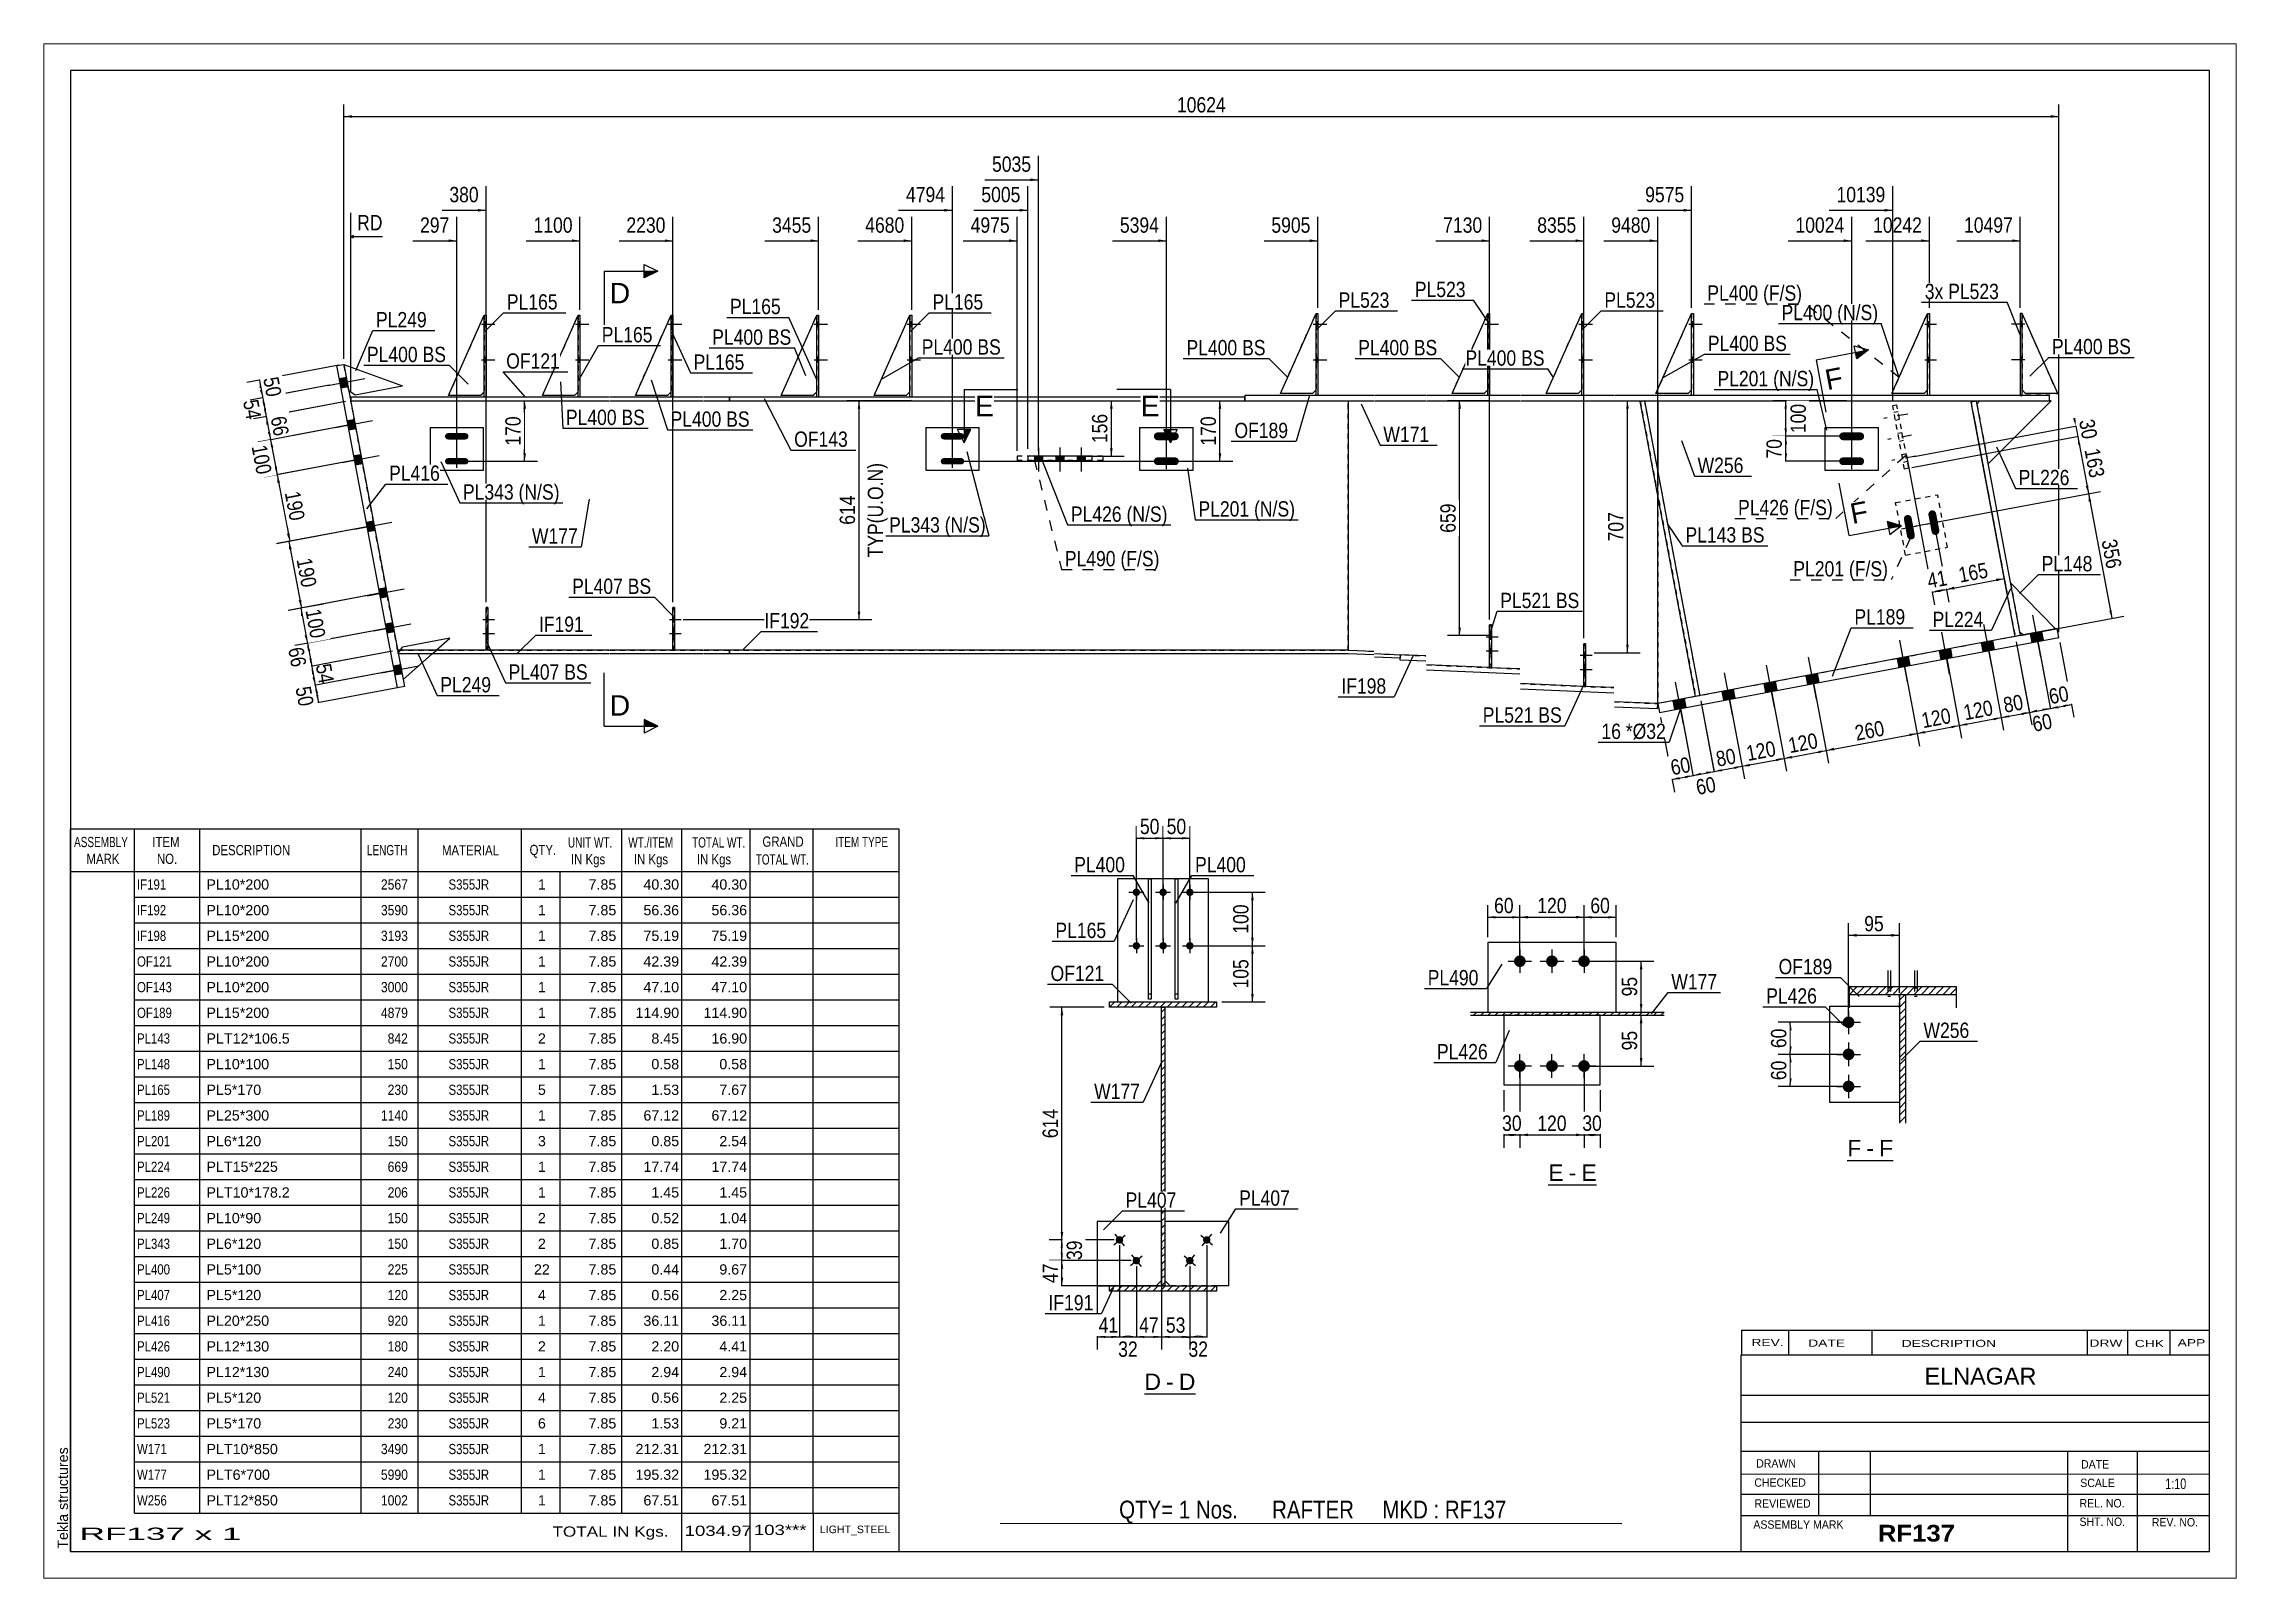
# Paper-space layout 'Layout1' of a CAD drawing. Header units: millimetres. Extents: x 0 to 410, y 0 to 287.
# The model-space entities are those that its viewports show. They can reach past a viewport. Long polylines and large blocks are cut down to what shows.
import ezdxf

# ---------------------------------------------------------------- set-up
doc = ezdxf.new("R2010")
doc.units = ezdxf.units.MM
doc.linetypes.add('DXK_LINE_DOT1', pattern=[1.8814, 0.9407, -0.9407])
doc.linetypes.add('DXK_LINE_DOT2', pattern=[3.9198, 1.9599, -1.9599])
doc.layers.add('Viewport layer', color=7, linetype='Continuous', plot=False)
doc.styles.add('Arial', font='ARIAL.TTF', dxfattribs={"height": 0.2})
doc.styles.add('Arial Bold', font='ARIALBD.TTF', dxfattribs={"height": 0.2})
doc.styles.add('Arial Narrow', font='ARIALN.TTF', dxfattribs={"height": 0.2})

# ---------------------------------------------------------------- blocks, each defined once
blk = doc.blocks.new('Unknown-627304437-1201')
at = {"color": 5, "linetype": 'Continuous'}
for p, q in [((347.6, 85.08), (-52.4, 85.08)), ((-52.4, 85.08), (-52.4, -191.92)), ((347.6, -191.92), (347.6, 85.08)), ((-52.4, -191.92), (347.6, -191.92))]:
    blk.add_line(p, q, dxfattribs=at)
at = {"color": 174, "linetype": 'Continuous', "style": 'Arial'}
blk.add_text('Tekla structures', height=1.9102, rotation=90, dxfattribs=at).set_placement((-52.9, -191.42))
blk = doc.blocks.new('Unknown-627304437-12 - 1218')
at = {"color": 7, "linetype": 'Continuous'}
blk.add_line((148.44, -162.46), (157.95, -162.46), dxfattribs=at)
at = {"color": 0, "linetype": 'Continuous'}
blk.add_wipeout([(151.53, -161.71), (151.53, -158.51), (148.44, -158.51), (148.44, -161.71)], dxfattribs=at)
blk.add_wipeout([(153.91, -161.71), (153.91, -158.51), (152.49, -158.51), (152.49, -161.71)], dxfattribs=at)
at = {"color": 96, "linetype": 'Continuous', "style": 'Arial'}
blk.add_text('D', height=3.06, dxfattribs=at).set_placement((148.44, -161.71))
at = {"color": 0, "linetype": 'Continuous'}
blk.add_wipeout([(157.95, -161.71), (157.95, -158.51), (154.87, -158.51), (154.87, -161.71)], dxfattribs=at)
at = {"color": 96, "linetype": 'Continuous', "style": 'Arial'}
for s, p in [('D', (154.87, -161.71)), ('-', (152.49, -161.71))]:
    blk.add_text(s, height=3.06, dxfattribs=at).set_placement(p)
blk = doc.blocks.new('Unknown-627304437-13 - 7559')
at = {"color": 7, "linetype": 'Continuous'}
blk.add_line((223.96, -123.35), (232.99, -123.35), dxfattribs=at)
at = {"color": 0, "linetype": 'Continuous'}
blk.add_wipeout([(226.8, -122.6), (226.8, -119.4), (223.96, -119.4), (223.96, -122.6)], dxfattribs=at)
blk.add_wipeout([(229.19, -122.6), (229.19, -119.4), (227.76, -119.4), (227.76, -122.6)], dxfattribs=at)
at = {"color": 96, "linetype": 'Continuous', "style": 'Arial'}
blk.add_text('E', height=3.06, dxfattribs=at).set_placement((223.96, -122.6))
at = {"color": 0, "linetype": 'Continuous'}
blk.add_wipeout([(232.99, -122.6), (232.99, -119.4), (230.15, -119.4), (230.15, -122.6)], dxfattribs=at)
at = {"color": 96, "linetype": 'Continuous', "style": 'Arial'}
for s, p in [('-', (227.76, -122.6)), ('E', (230.15, -122.6))]:
    blk.add_text(s, height=3.06, dxfattribs=at).set_placement(p)
blk = doc.blocks.new('Unknown-627304437-14 - 8020')
at = {"color": 7, "linetype": 'Continuous'}
blk.add_line((279.88, -118.77), (288.44, -118.77), dxfattribs=at)
at = {"color": 0, "linetype": 'Continuous'}
blk.add_wipeout([(282.49, -118.02), (282.49, -114.82), (279.88, -114.82), (279.88, -118.02)], dxfattribs=at)
blk.add_wipeout([(284.87, -118.02), (284.87, -114.82), (283.45, -114.82), (283.45, -118.02)], dxfattribs=at)
at = {"color": 96, "linetype": 'Continuous', "style": 'Arial'}
blk.add_text('F', height=3.06, dxfattribs=at).set_placement((279.88, -118.02))
at = {"color": 0, "linetype": 'Continuous'}
blk.add_wipeout([(288.44, -118.02), (288.44, -114.82), (285.83, -114.82), (285.83, -118.02)], dxfattribs=at)
at = {"color": 96, "linetype": 'Continuous', "style": 'Arial'}
for s, p in [('-', (283.45, -118.02)), ('F', (285.83, -118.02))]:
    blk.add_text(s, height=3.06, dxfattribs=at).set_placement(p)
blk = doc.blocks.new('Part-627304437-2099 - 1596')
at = {"color": 7, "linetype": 'DXK_LINE_DOT1'}
for p, q in [((212.99, -18.61), (212.99, -26.61)), ((213.33, -18.61), (212.99, -18.61)), ((213.33, -26.61), (213.33, -18.61)), ((212.99, -26.61), (213.33, -26.61))]:
    blk.add_line(p, q, dxfattribs=at)
blk = doc.blocks.new('Part-627304437-1729 - 1596')
at = {"color": 2, "linetype": 'Continuous'}
for p, q in [((-2.59, 29.89), (-1.28, 30.13)), ((8.73, -30.39), (-2.59, 29.89)), ((-1.28, 30.13), (10.04, -30.15)), ((10.04, -30.15), (8.73, -30.39))]:
    blk.add_line(p, q, dxfattribs=at)
blk = doc.blocks.new('Part-627304437-1665 - 1596')
at = {"color": 2, "linetype": 'Continuous'}
for p, q in [((80.5, 24.33), (87.17, 39.33)), ((87.17, 25), (86.5, 24.33)), ((86.5, 24.33), (80.5, 24.33))]:
    blk.add_line(p, q, dxfattribs=at)
at = {"color": 7, "linetype": 'DXK_LINE_DOT1'}
blk.add_line((87.17, 39.33), (87.17, 25), dxfattribs=at)
blk = doc.blocks.new('Part-627304437-1978 - 1596')
at = {"color": 2, "linetype": 'Continuous'}
for p, q in [((230.58, -30.12), (230.58, -22.12)), ((230.58, -22.12), (230.91, -22.12)), ((230.91, -22.12), (230.91, -30.12)), ((230.91, -30.12), (230.58, -30.12))]:
    blk.add_line(p, q, dxfattribs=at)
at = {"color": 7, "linetype": 'DXK_LINE_DOT1'}
blk.add_line((230.58, -29.45), (230.91, -29.45), dxfattribs=at)
blk = doc.blocks.new('Bolt-627304437-1601 - 1596')
at = {"linetype": 'Continuous'}
for points in [[(104.9, 37.2), (104.9, 38.13), (104.57, 38.13), (104.57, 37.2)], [(104.9, 37.2), (104.9, 38.13), (104.57, 38.13), (104.57, 37.2)], [(104.9, 37.2), (104.9, 38.13), (104.57, 38.13), (104.57, 37.2)], [(104.9, 30.53), (104.9, 31.47), (104.57, 31.47), (104.57, 30.53)], [(104.9, 30.53), (104.9, 31.47), (104.57, 31.47), (104.57, 30.53)], [(104.9, 30.53), (104.9, 31.47), (104.57, 31.47), (104.57, 30.53)]]:
    blk.add_hatch(color=3, dxfattribs=at).paths.add_polyline_path(points)
at = {"color": 3, "linetype": 'Continuous'}
for p, q in [((104.04, 37.67), (106.57, 37.67)), ((104.04, 37.67), (106.57, 37.67)), ((104.04, 37.67), (106.57, 37.67)), ((104.57, 38.13), (104.9, 38.13)), ((104.57, 38.13), (104.9, 38.13)), ((104.57, 38.13), (104.9, 38.13)), ((104.57, 37.2), (104.9, 37.2)), ((104.57, 37.2), (104.9, 37.2)), ((104.57, 37.2), (104.9, 37.2)), ((104.04, 31), (106.57, 31)), ((104.04, 31), (106.57, 31)), ((104.04, 31), (106.57, 31)), ((104.57, 31.47), (104.9, 31.47)), ((104.57, 31.47), (104.9, 31.47)), ((104.57, 31.47), (104.9, 31.47)), ((104.57, 30.53), (104.9, 30.53)), ((104.57, 30.53), (104.9, 30.53)), ((104.57, 30.53), (104.9, 30.53))]:
    blk.add_line(p, q, dxfattribs=at)
blk = doc.blocks.new('Bolt-627304437-1598 - 1596')
at = {"linetype": 'Continuous'}
for points in [[(25.3, 37.2), (25.3, 38.13), (24.97, 38.13), (24.97, 37.2)], [(25.3, 37.2), (25.3, 38.13), (24.97, 38.13), (24.97, 37.2)], [(25.3, 37.2), (25.3, 38.13), (24.97, 38.13), (24.97, 37.2)], [(25.3, 30.53), (25.3, 31.47), (24.97, 31.47), (24.97, 30.53)], [(25.3, 30.53), (25.3, 31.47), (24.97, 31.47), (24.97, 30.53)], [(25.3, 30.53), (25.3, 31.47), (24.97, 31.47), (24.97, 30.53)]]:
    blk.add_hatch(color=3, dxfattribs=at).paths.add_polyline_path(points)
at = {"color": 3, "linetype": 'Continuous'}
for p, q in [((24.44, 37.67), (26.97, 37.67)), ((24.44, 37.67), (26.97, 37.67)), ((24.44, 37.67), (26.97, 37.67)), ((24.97, 38.13), (25.3, 38.13)), ((24.97, 38.13), (25.3, 38.13)), ((24.97, 38.13), (25.3, 38.13)), ((24.97, 37.2), (25.3, 37.2)), ((24.97, 37.2), (25.3, 37.2)), ((24.97, 37.2), (25.3, 37.2)), ((24.44, 31), (26.97, 31)), ((24.44, 31), (26.97, 31)), ((24.44, 31), (26.97, 31)), ((24.97, 31.47), (25.3, 31.47)), ((24.97, 31.47), (25.3, 31.47)), ((24.97, 31.47), (25.3, 31.47)), ((24.97, 30.53), (25.3, 30.53)), ((24.97, 30.53), (25.3, 30.53)), ((24.97, 30.53), (25.3, 30.53))]:
    blk.add_line(p, q, dxfattribs=at)
blk = doc.blocks.new('Bolt-627304437-1599 - 1596')
at = {"linetype": 'Continuous'}
for points in [[(42.87, 37.2), (42.87, 38.13), (42.54, 38.13), (42.54, 37.2)], [(42.87, 37.2), (42.87, 38.13), (42.54, 38.13), (42.54, 37.2)], [(42.87, 37.2), (42.87, 38.13), (42.54, 38.13), (42.54, 37.2)], [(42.87, 30.53), (42.87, 31.47), (42.54, 31.47), (42.54, 30.53)], [(42.87, 30.53), (42.87, 31.47), (42.54, 31.47), (42.54, 30.53)], [(42.87, 30.53), (42.87, 31.47), (42.54, 31.47), (42.54, 30.53)]]:
    blk.add_hatch(color=3, dxfattribs=at).paths.add_polyline_path(points)
at = {"color": 3, "linetype": 'Continuous'}
for p, q in [((42, 37.67), (44.54, 37.67)), ((42, 37.67), (44.54, 37.67)), ((42, 37.67), (44.54, 37.67)), ((42.54, 38.13), (42.87, 38.13)), ((42.54, 38.13), (42.87, 38.13)), ((42.54, 38.13), (42.87, 38.13)), ((42.54, 37.2), (42.87, 37.2)), ((42.54, 37.2), (42.87, 37.2)), ((42.54, 37.2), (42.87, 37.2)), ((42, 31), (44.54, 31)), ((42, 31), (44.54, 31)), ((42, 31), (44.54, 31)), ((42.54, 31.47), (42.87, 31.47)), ((42.54, 31.47), (42.87, 31.47)), ((42.54, 31.47), (42.87, 31.47)), ((42.54, 30.53), (42.87, 30.53)), ((42.54, 30.53), (42.87, 30.53)), ((42.54, 30.53), (42.87, 30.53))]:
    blk.add_line(p, q, dxfattribs=at)
blk = doc.blocks.new('Bolt-627304437-2325 - 1596')
at = {"linetype": 'Continuous'}
for points in [[(291.34, 1.95), (291.05, 1.95), (290.79, 1.84), (290.58, 1.64), (290.47, 1.38), (290.47, 1.1), (291.06, -2.05), (291.16, -2.32), (291.36, -2.52), (291.63, -2.63), (291.91, -2.63), (292.18, -2.53), (292.38, -2.33), (292.5, -2.07), (292.5, -1.78), (291.91, 1.37), (291.8, 1.63), (291.6, 1.84)], [(295.92, 2.81), (295.64, 2.81), (295.37, 2.71), (295.17, 2.51), (295.06, 2.24), (295.05, 1.96), (295.64, -1.19), (295.75, -1.45), (295.95, -1.66), (296.21, -1.77), (296.5, -1.77), (296.77, -1.67), (296.97, -1.47), (297.08, -1.2), (297.09, -0.92), (296.49, 2.23), (296.39, 2.49), (296.19, 2.7)]]:
    blk.add_hatch(color=3, dxfattribs=at).paths.add_polyline_path(points)
at = {"color": 3, "linetype": 'Continuous'}
for p, q in [((291.75, -1.78), (291.21, 1.1)), ((294.63, 0.25), (297.51, 0.79)), ((296.34, -0.92), (295.8, 1.96)), ((290.04, -0.61), (292.92, -0.07))]:
    blk.add_line(p, q, dxfattribs=at)
blk = doc.blocks.new('Bolt-627304437-1600 - 1596')
at = {"linetype": 'Continuous'}
for points in [[(87.5, 37.2), (87.5, 38.13), (87.17, 38.13), (87.17, 37.2)], [(87.5, 37.2), (87.5, 38.13), (87.17, 38.13), (87.17, 37.2)], [(87.5, 37.2), (87.5, 38.13), (87.17, 38.13), (87.17, 37.2)], [(87.5, 30.53), (87.5, 31.47), (87.17, 31.47), (87.17, 30.53)], [(87.5, 30.53), (87.5, 31.47), (87.17, 31.47), (87.17, 30.53)], [(87.5, 30.53), (87.5, 31.47), (87.17, 31.47), (87.17, 30.53)]]:
    blk.add_hatch(color=3, dxfattribs=at).paths.add_polyline_path(points)
at = {"color": 3, "linetype": 'Continuous'}
for p, q in [((86.64, 37.67), (89.17, 37.67)), ((86.64, 37.67), (89.17, 37.67)), ((86.64, 37.67), (89.17, 37.67)), ((87.17, 38.13), (87.5, 38.13)), ((87.17, 38.13), (87.5, 38.13)), ((87.17, 38.13), (87.5, 38.13)), ((87.17, 37.2), (87.5, 37.2)), ((87.17, 37.2), (87.5, 37.2)), ((87.17, 37.2), (87.5, 37.2)), ((86.64, 31), (89.17, 31)), ((86.64, 31), (89.17, 31)), ((86.64, 31), (89.17, 31)), ((87.17, 31.47), (87.5, 31.47)), ((87.17, 31.47), (87.5, 31.47)), ((87.17, 31.47), (87.5, 31.47)), ((87.17, 30.53), (87.5, 30.53)), ((87.17, 30.53), (87.5, 30.53)), ((87.17, 30.53), (87.5, 30.53))]:
    blk.add_line(p, q, dxfattribs=at)
blk = doc.blocks.new('Part-627304437-1993 - 1596')
at = {"color": 2, "linetype": 'Continuous'}
for p, q in [((212.99, -26.61), (212.99, -18.61)), ((212.99, -18.61), (213.33, -18.61)), ((213.33, -18.61), (213.33, -26.61)), ((213.33, -26.61), (212.99, -26.61))]:
    blk.add_line(p, q, dxfattribs=at)
at = {"color": 7, "linetype": 'DXK_LINE_DOT1'}
blk.add_line((212.99, -25.94), (213.33, -25.94), dxfattribs=at)
blk = doc.blocks.new('Bolt-627304437-1602 - 1596')
at = {"linetype": 'Continuous'}
for points in [[(212.98, 37.2), (212.98, 38.13), (212.64, 38.13), (212.64, 37.2)], [(212.98, 37.2), (212.98, 38.13), (212.64, 38.13), (212.64, 37.2)], [(212.98, 37.2), (212.98, 38.13), (212.64, 38.13), (212.64, 37.2)], [(212.98, 30.53), (212.98, 31.47), (212.64, 31.47), (212.64, 30.53)], [(212.98, 30.53), (212.98, 31.47), (212.64, 31.47), (212.64, 30.53)], [(212.98, 30.53), (212.98, 31.47), (212.64, 31.47), (212.64, 30.53)]]:
    blk.add_hatch(color=3, dxfattribs=at).paths.add_polyline_path(points)
at = {"color": 3, "linetype": 'Continuous'}
for p, q in [((212.11, 37.67), (214.64, 37.67)), ((212.11, 37.67), (214.64, 37.67)), ((212.11, 37.67), (214.64, 37.67)), ((212.64, 38.13), (212.98, 38.13)), ((212.64, 38.13), (212.98, 38.13)), ((212.64, 38.13), (212.98, 38.13)), ((212.64, 37.2), (212.98, 37.2)), ((212.64, 37.2), (212.98, 37.2)), ((212.64, 37.2), (212.98, 37.2)), ((212.11, 31), (214.64, 31)), ((212.11, 31), (214.64, 31)), ((212.11, 31), (214.64, 31)), ((212.64, 31.47), (212.98, 31.47)), ((212.64, 31.47), (212.98, 31.47)), ((212.64, 31.47), (212.98, 31.47)), ((212.64, 30.53), (212.98, 30.53)), ((212.64, 30.53), (212.98, 30.53)), ((212.64, 30.53), (212.98, 30.53))]:
    blk.add_line(p, q, dxfattribs=at)
blk = doc.blocks.new('Bolt-627304437-1603 - 1596')
at = {"linetype": 'Continuous'}
for points in [[(230.56, 37.2), (230.56, 38.13), (230.23, 38.13), (230.23, 37.2)], [(230.56, 37.2), (230.56, 38.13), (230.23, 38.13), (230.23, 37.2)], [(230.56, 37.2), (230.56, 38.13), (230.23, 38.13), (230.23, 37.2)], [(230.56, 30.53), (230.56, 31.47), (230.23, 31.47), (230.23, 30.53)], [(230.56, 30.53), (230.56, 31.47), (230.23, 31.47), (230.23, 30.53)], [(230.56, 30.53), (230.56, 31.47), (230.23, 31.47), (230.23, 30.53)]]:
    blk.add_hatch(color=3, dxfattribs=at).paths.add_polyline_path(points)
at = {"color": 3, "linetype": 'Continuous'}
for p, q in [((229.69, 37.67), (232.23, 37.67)), ((229.69, 37.67), (232.23, 37.67)), ((229.69, 37.67), (232.23, 37.67)), ((230.23, 38.13), (230.56, 38.13)), ((230.23, 38.13), (230.56, 38.13)), ((230.23, 38.13), (230.56, 38.13)), ((230.23, 37.2), (230.56, 37.2)), ((230.23, 37.2), (230.56, 37.2)), ((230.23, 37.2), (230.56, 37.2)), ((229.69, 31), (232.23, 31)), ((229.69, 31), (232.23, 31)), ((229.69, 31), (232.23, 31)), ((230.23, 31.47), (230.56, 31.47)), ((230.23, 31.47), (230.56, 31.47)), ((230.23, 31.47), (230.56, 31.47)), ((230.23, 30.53), (230.56, 30.53)), ((230.23, 30.53), (230.56, 30.53)), ((230.23, 30.53), (230.56, 30.53))]:
    blk.add_line(p, q, dxfattribs=at)
blk = doc.blocks.new('Bolt-627304437-1604 - 1596')
at = {"linetype": 'Continuous'}
for points in [[(295.23, 37.2), (295.23, 38.13), (294.89, 38.13), (294.89, 37.2)], [(295.23, 37.2), (295.23, 38.13), (294.89, 38.13), (294.89, 37.2)], [(295.23, 37.2), (295.23, 38.13), (294.89, 38.13), (294.89, 37.2)], [(295.23, 30.53), (295.23, 31.47), (294.89, 31.47), (294.89, 30.53)], [(295.23, 30.53), (295.23, 31.47), (294.89, 31.47), (294.89, 30.53)], [(295.23, 30.53), (295.23, 31.47), (294.89, 31.47), (294.89, 30.53)]]:
    blk.add_hatch(color=3, dxfattribs=at).paths.add_polyline_path(points)
at = {"color": 3, "linetype": 'Continuous'}
for p, q in [((294.36, 37.67), (296.56, 37.67)), ((294.36, 37.67), (296.56, 37.67)), ((294.36, 37.67), (296.56, 37.67)), ((294.89, 38.13), (295.23, 38.13)), ((294.89, 38.13), (295.23, 38.13)), ((294.89, 38.13), (295.23, 38.13)), ((294.89, 37.2), (295.23, 37.2)), ((294.89, 37.2), (295.23, 37.2)), ((294.89, 37.2), (295.23, 37.2)), ((294.36, 31), (296.56, 31)), ((294.36, 31), (296.56, 31)), ((294.36, 31), (296.56, 31)), ((294.89, 31.47), (295.23, 31.47)), ((294.89, 31.47), (295.23, 31.47)), ((294.89, 31.47), (295.23, 31.47)), ((294.89, 30.53), (295.23, 30.53)), ((294.89, 30.53), (295.23, 30.53)), ((294.89, 30.53), (295.23, 30.53))]:
    blk.add_line(p, q, dxfattribs=at)
blk = doc.blocks.new('Bolt-627304437-1605 - 1596')
at = {"linetype": 'Continuous'}
for points in [[(312.56, 37.2), (312.56, 38.13), (312.23, 38.13), (312.23, 37.2)], [(312.56, 37.2), (312.56, 38.13), (312.23, 38.13), (312.23, 37.2)], [(312.56, 37.2), (312.56, 38.13), (312.23, 38.13), (312.23, 37.2)], [(312.56, 30.53), (312.56, 31.47), (312.23, 31.47), (312.23, 30.53)], [(312.56, 30.53), (312.56, 31.47), (312.23, 31.47), (312.23, 30.53)], [(312.56, 30.53), (312.56, 31.47), (312.23, 31.47), (312.23, 30.53)]]:
    blk.add_hatch(color=3, dxfattribs=at).paths.add_polyline_path(points)
at = {"color": 3, "linetype": 'Continuous'}
for p, q in [((313.09, 37.67), (310.56, 37.67)), ((313.09, 37.67), (310.56, 37.67)), ((313.09, 37.67), (310.56, 37.67)), ((312.56, 38.13), (312.23, 38.13)), ((312.56, 38.13), (312.23, 38.13)), ((312.56, 38.13), (312.23, 38.13)), ((312.56, 37.2), (312.23, 37.2)), ((312.56, 37.2), (312.23, 37.2)), ((312.56, 37.2), (312.23, 37.2)), ((313.09, 31), (310.56, 31)), ((313.09, 31), (310.56, 31)), ((313.09, 31), (310.56, 31)), ((312.56, 31.47), (312.23, 31.47)), ((312.56, 31.47), (312.23, 31.47)), ((312.56, 31.47), (312.23, 31.47)), ((312.56, 30.53), (312.23, 30.53)), ((312.56, 30.53), (312.23, 30.53)), ((312.56, 30.53), (312.23, 30.53))]:
    blk.add_line(p, q, dxfattribs=at)
blk = doc.blocks.new('Part-627304437-1670 - 1596')
at = {"color": 2, "linetype": 'Continuous'}
for p, q in [((97.9, 24.33), (104.57, 39.33)), ((104.57, 25), (103.9, 24.33)), ((103.9, 24.33), (97.9, 24.33))]:
    blk.add_line(p, q, dxfattribs=at)
at = {"color": 7, "linetype": 'DXK_LINE_DOT1'}
blk.add_line((104.57, 39.33), (104.57, 25), dxfattribs=at)
blk = doc.blocks.new('Bolt-627304437-1606 - 1596')
at = {"linetype": 'Continuous'}
for points in [[(180.86, 37.2), (180.86, 38.13), (180.53, 38.13), (180.53, 37.2)], [(180.86, 37.2), (180.86, 38.13), (180.53, 38.13), (180.53, 37.2)], [(180.86, 37.2), (180.86, 38.13), (180.53, 38.13), (180.53, 37.2)], [(180.86, 30.53), (180.86, 31.47), (180.53, 31.47), (180.53, 30.53)], [(180.86, 30.53), (180.86, 31.47), (180.53, 31.47), (180.53, 30.53)], [(180.86, 30.53), (180.86, 31.47), (180.53, 31.47), (180.53, 30.53)]]:
    blk.add_hatch(color=3, dxfattribs=at).paths.add_polyline_path(points)
at = {"color": 3, "linetype": 'Continuous'}
for p, q in [((180, 37.67), (182.53, 37.67)), ((180, 37.67), (182.53, 37.67)), ((180, 37.67), (182.53, 37.67)), ((180.53, 38.13), (180.86, 38.13)), ((180.53, 38.13), (180.86, 38.13)), ((180.53, 38.13), (180.86, 38.13)), ((180.53, 37.2), (180.86, 37.2)), ((180.53, 37.2), (180.86, 37.2)), ((180.53, 37.2), (180.86, 37.2)), ((180, 31), (182.53, 31)), ((180, 31), (182.53, 31)), ((180, 31), (182.53, 31)), ((180.53, 31.47), (180.86, 31.47)), ((180.53, 31.47), (180.86, 31.47)), ((180.53, 31.47), (180.86, 31.47)), ((180.53, 30.53), (180.86, 30.53)), ((180.53, 30.53), (180.86, 30.53)), ((180.53, 30.53), (180.86, 30.53))]:
    blk.add_line(p, q, dxfattribs=at)
blk = doc.blocks.new('Bolt-627304437-1607 - 1596')
at = {"linetype": 'Continuous'}
for points in [[(251.1, 37.2), (251.1, 38.13), (250.76, 38.13), (250.76, 37.2)], [(251.1, 37.2), (251.1, 38.13), (250.76, 38.13), (250.76, 37.2)], [(251.1, 37.2), (251.1, 38.13), (250.76, 38.13), (250.76, 37.2)], [(251.1, 30.53), (251.1, 31.47), (250.76, 31.47), (250.76, 30.53)], [(251.1, 30.53), (251.1, 31.47), (250.76, 31.47), (250.76, 30.53)], [(251.1, 30.53), (251.1, 31.47), (250.76, 31.47), (250.76, 30.53)]]:
    blk.add_hatch(color=3, dxfattribs=at).paths.add_polyline_path(points)
at = {"color": 3, "linetype": 'Continuous'}
for p, q in [((250.23, 37.67), (252.76, 37.67)), ((250.23, 37.67), (252.76, 37.67)), ((250.23, 37.67), (252.76, 37.67)), ((250.76, 38.13), (251.1, 38.13)), ((250.76, 38.13), (251.1, 38.13)), ((250.76, 38.13), (251.1, 38.13)), ((250.76, 37.2), (251.1, 37.2)), ((250.76, 37.2), (251.1, 37.2)), ((250.76, 37.2), (251.1, 37.2)), ((250.23, 31), (252.76, 31)), ((250.23, 31), (252.76, 31)), ((250.23, 31), (252.76, 31)), ((250.76, 31.47), (251.1, 31.47)), ((250.76, 31.47), (251.1, 31.47)), ((250.76, 31.47), (251.1, 31.47)), ((250.76, 30.53), (251.1, 30.53)), ((250.76, 30.53), (251.1, 30.53)), ((250.76, 30.53), (251.1, 30.53))]:
    blk.add_line(p, q, dxfattribs=at)
blk = doc.blocks.new('Bolt-627304437-1608 - 1596')
at = {"linetype": 'Continuous'}
for points in [[(-2.13, 27.46), (-1.81, 25.76), (-0.5, 26), (-0.82, 27.71)], [(-2.13, 27.46), (-1.81, 25.76), (-0.5, 26), (-0.82, 27.71)], [(-0.66, 19.6), (-0.34, 17.9), (0.98, 18.14), (0.66, 19.84)], [(-0.66, 19.6), (-0.34, 17.9), (0.98, 18.14), (0.66, 19.84)], [(0.58, 13.05), (0.9, 11.34), (2.21, 11.59), (1.89, 13.29)], [(0.58, 13.05), (0.9, 11.34), (2.21, 11.59), (1.89, 13.29)], [(2.91, 0.6), (3.23, -1.11), (4.54, -0.86), (4.22, 0.84)], [(2.91, 0.6), (3.23, -1.11), (4.54, -0.86), (4.22, 0.84)], [(5.25, -11.85), (5.57, -13.56), (6.88, -13.31), (6.56, -11.61)], [(5.25, -11.85), (5.57, -13.56), (6.88, -13.31), (6.56, -11.61)], [(6.48, -18.4), (6.8, -20.11), (8.11, -19.86), (7.79, -18.16)], [(6.48, -18.4), (6.8, -20.11), (8.11, -19.86), (7.79, -18.16)], [(7.96, -26.27), (8.28, -27.97), (9.59, -27.72), (9.27, -26.02)], [(7.96, -26.27), (8.28, -27.97), (9.59, -27.72), (9.27, -26.02)]]:
    blk.add_hatch(color=3, dxfattribs=at).paths.add_polyline_path(points)
at = {"color": 3, "linetype": 'Continuous'}
for p, q in [((-4.32, 26.17), (2.61, 27.47)), ((-4.32, 26.17), (2.61, 27.47)), ((-2.13, 27.46), (-0.82, 27.71)), ((-2.13, 27.46), (-0.82, 27.71)), ((-1.81, 25.76), (-0.5, 26)), ((-1.81, 25.76), (-0.5, 26)), ((-2.85, 18.31), (4.09, 19.61)), ((-2.85, 18.31), (4.09, 19.61)), ((-0.66, 19.6), (0.66, 19.84)), ((-0.66, 19.6), (0.66, 19.84)), ((-0.34, 17.9), (0.98, 18.14)), ((-0.34, 17.9), (0.98, 18.14)), ((-1.62, 11.75), (5.32, 13.06)), ((-1.62, 11.75), (5.32, 13.06)), ((0.58, 13.05), (1.89, 13.29)), ((0.58, 13.05), (1.89, 13.29)), ((0.9, 11.34), (2.21, 11.59)), ((0.9, 11.34), (2.21, 11.59)), ((0.72, -0.7), (7.66, 0.61)), ((0.72, -0.7), (7.66, 0.61)), ((2.91, 0.6), (4.22, 0.84)), ((2.91, 0.6), (4.22, 0.84)), ((3.23, -1.11), (4.54, -0.86)), ((3.23, -1.11), (4.54, -0.86)), ((3.06, -13.15), (10, -11.84)), ((3.06, -13.15), (10, -11.84)), ((5.25, -11.85), (6.56, -11.61)), ((5.25, -11.85), (6.56, -11.61)), ((5.57, -13.56), (6.88, -13.31)), ((5.57, -13.56), (6.88, -13.31)), ((4.29, -19.7), (11.23, -18.39)), ((4.29, -19.7), (11.23, -18.39)), ((6.48, -18.4), (7.79, -18.16)), ((6.48, -18.4), (7.79, -18.16)), ((6.8, -20.11), (8.11, -19.86)), ((6.8, -20.11), (8.11, -19.86)), ((5.77, -27.56), (12.7, -26.26)), ((5.77, -27.56), (12.7, -26.26)), ((7.96, -26.27), (9.27, -26.02)), ((7.96, -26.27), (9.27, -26.02)), ((8.28, -27.97), (9.59, -27.72)), ((8.28, -27.97), (9.59, -27.72))]:
    blk.add_line(p, q, dxfattribs=at)
blk = doc.blocks.new('Bolt-627304437-1609 - 1596')
at = {"color": 3, "linetype": 'DXK_LINE_DOT2'}
for p, q in [((24.67, -17.61), (26.87, -17.61)), ((24.67, -20.2), (26.87, -20.2)), ((25.3, -17.15), (25.64, -17.15)), ((25.3, -18.08), (25.64, -18.08)), ((25.3, -19.73), (25.64, -19.73)), ((25.3, -20.67), (25.64, -20.67))]:
    blk.add_line(p, q, dxfattribs=at)
blk = doc.blocks.new('Bolt-627304437-1610 - 1596')
at = {"color": 3, "linetype": 'DXK_LINE_DOT2'}
for p, q in [((212.99, -20.36), (213.33, -20.36)), ((212.36, -20.82), (214.56, -20.82)), ((212.36, -23.47), (214.56, -23.47)), ((212.99, -21.29), (213.33, -21.29)), ((212.99, -23.01), (213.33, -23.01)), ((212.99, -23.94), (213.33, -23.94))]:
    blk.add_line(p, q, dxfattribs=at)
blk = doc.blocks.new('Part-627304437-1675 - 1596')
at = {"color": 2, "linetype": 'Continuous'}
for p, q in [((173.86, 24.67), (180.53, 39.67)), ((179.86, 24.67), (173.86, 24.67)), ((180.53, 25.33), (179.86, 24.67))]:
    blk.add_line(p, q, dxfattribs=at)
at = {"color": 7, "linetype": 'DXK_LINE_DOT1'}
blk.add_line((180.53, 39.67), (180.53, 25.33), dxfattribs=at)
blk = doc.blocks.new('Bolt-627304437-1611 - 1596')
at = {"color": 3, "linetype": 'DXK_LINE_DOT2'}
for p, q in [((229.94, -24.27), (232.14, -24.27)), ((230.58, -23.81), (230.91, -23.81)), ((229.94, -26.98), (232.14, -26.98)), ((230.58, -24.74), (230.91, -24.74)), ((230.58, -26.52), (230.91, -26.52)), ((230.58, -27.45), (230.91, -27.45))]:
    blk.add_line(p, q, dxfattribs=at)
blk = doc.blocks.new('Part-627304437-1803 - 1596')
at = {"color": 2, "linetype": 'Continuous'}
for p, q in [((87.17, 24), (87.17, 39.33)), ((87.17, 39.33), (87.5, 39.33)), ((87.5, 39.33), (87.5, 24))]:
    blk.add_line(p, q, dxfattribs=at)
at = {"color": 7, "linetype": 'DXK_LINE_DOT1'}
blk.add_line((87.5, 24), (87.17, 24), dxfattribs=at)
blk = doc.blocks.new('Bolt-627304437-1612 - 1596')
at = {"linetype": 'Continuous'}
for points in [[(60.24, 37.2), (60.24, 38.13), (59.9, 38.13), (59.9, 37.2)], [(60.24, 37.2), (60.24, 38.13), (59.9, 38.13), (59.9, 37.2)], [(60.24, 37.2), (60.24, 38.13), (59.9, 38.13), (59.9, 37.2)], [(60.24, 30.53), (60.24, 31.47), (59.9, 31.47), (59.9, 30.53)], [(60.24, 30.53), (60.24, 31.47), (59.9, 31.47), (59.9, 30.53)], [(60.24, 30.53), (60.24, 31.47), (59.9, 31.47), (59.9, 30.53)]]:
    blk.add_hatch(color=3, dxfattribs=at).paths.add_polyline_path(points)
at = {"color": 3, "linetype": 'Continuous'}
for p, q in [((59.37, 37.67), (61.9, 37.67)), ((59.37, 37.67), (61.9, 37.67)), ((59.37, 37.67), (61.9, 37.67)), ((59.9, 38.13), (60.24, 38.13)), ((59.9, 38.13), (60.24, 38.13)), ((59.9, 38.13), (60.24, 38.13)), ((59.9, 37.2), (60.24, 37.2)), ((59.9, 37.2), (60.24, 37.2)), ((59.9, 37.2), (60.24, 37.2)), ((59.37, 31), (61.9, 31)), ((59.37, 31), (61.9, 31)), ((59.37, 31), (61.9, 31)), ((59.9, 31.47), (60.24, 31.47)), ((59.9, 31.47), (60.24, 31.47)), ((59.9, 31.47), (60.24, 31.47)), ((59.9, 30.53), (60.24, 30.53)), ((59.9, 30.53), (60.24, 30.53)), ((59.9, 30.53), (60.24, 30.53))]:
    blk.add_line(p, q, dxfattribs=at)
blk = doc.blocks.new('Part-627304437-1798 - 1596')
at = {"color": 2, "linetype": 'Continuous'}
for p, q in [((104.57, 24), (104.57, 39.33)), ((104.57, 39.33), (104.9, 39.33)), ((104.9, 39.33), (104.9, 24))]:
    blk.add_line(p, q, dxfattribs=at)
at = {"color": 7, "linetype": 'DXK_LINE_DOT1'}
blk.add_line((104.9, 24), (104.57, 24), dxfattribs=at)
blk = doc.blocks.new('Bolt-627304437-1613 - 1596')
at = {"color": 3, "linetype": 'DXK_LINE_DOT2'}
for p, q in [((59.6, -17.61), (61.8, -17.61)), ((59.6, -20.2), (61.8, -20.2)), ((60.24, -17.15), (60.57, -17.15)), ((60.24, -18.08), (60.57, -18.08)), ((60.24, -19.73), (60.57, -19.73)), ((60.24, -20.67), (60.57, -20.67))]:
    blk.add_line(p, q, dxfattribs=at)
blk = doc.blocks.new('Bolt-627304437-1614 - 1596')
at = {"linetype": 'Continuous'}
for points in [[(60.57, -18.08), (60.57, -17.15), (60.24, -17.15), (60.24, -18.08)], [(60.57, -20.67), (60.57, -19.73), (60.24, -19.73), (60.24, -20.67)]]:
    blk.add_hatch(color=3, dxfattribs=at).paths.add_polyline_path(points)
at = {"color": 3, "linetype": 'Continuous'}
for p, q in [((59.6, -17.61), (61.8, -17.61)), ((59.6, -20.2), (61.8, -20.2)), ((60.24, -17.15), (60.57, -17.15)), ((60.24, -18.08), (60.57, -18.08)), ((60.24, -19.73), (60.57, -19.73)), ((60.24, -20.67), (60.57, -20.67))]:
    blk.add_line(p, q, dxfattribs=at)
blk = doc.blocks.new('Bolt-627304437-1615 - 1596')
at = {"linetype": 'Continuous'}
for points in [[(25.64, -18.08), (25.64, -17.15), (25.3, -17.15), (25.3, -18.08)], [(25.64, -20.67), (25.64, -19.73), (25.3, -19.73), (25.3, -20.67)]]:
    blk.add_hatch(color=3, dxfattribs=at).paths.add_polyline_path(points)
at = {"color": 3, "linetype": 'Continuous'}
for p, q in [((24.67, -17.61), (26.87, -17.61)), ((24.67, -20.2), (26.87, -20.2)), ((25.3, -17.15), (25.64, -17.15)), ((25.3, -18.08), (25.64, -18.08)), ((25.3, -19.73), (25.64, -19.73)), ((25.3, -20.67), (25.64, -20.67))]:
    blk.add_line(p, q, dxfattribs=at)
blk = doc.blocks.new('Part-627304437-2015 - 1596')
at = {"color": 2, "linetype": 'Continuous'}
for p, q in [((25.3, -23.33), (25.3, -15.33)), ((25.3, -15.33), (25.64, -15.33)), ((25.64, -15.33), (25.64, -23.33)), ((25.64, -23.33), (25.3, -23.33))]:
    blk.add_line(p, q, dxfattribs=at)
at = {"color": 7, "linetype": 'DXK_LINE_DOT1'}
blk.add_line((25.3, -22.67), (25.64, -22.67), dxfattribs=at)
blk = doc.blocks.new('Bolt-627304437-1616 - 1596')
at = {"linetype": 'Continuous'}
for points in [[(213.33, -21.29), (213.33, -20.36), (212.99, -20.36), (212.99, -21.29)], [(213.33, -23.94), (213.33, -23.01), (212.99, -23.01), (212.99, -23.94)]]:
    blk.add_hatch(color=3, dxfattribs=at).paths.add_polyline_path(points)
at = {"color": 3, "linetype": 'Continuous'}
for p, q in [((212.99, -20.36), (213.33, -20.36)), ((212.36, -20.82), (214.56, -20.82)), ((212.36, -23.47), (214.56, -23.47)), ((212.99, -21.29), (213.33, -21.29)), ((212.99, -23.01), (213.33, -23.01)), ((212.99, -23.94), (213.33, -23.94))]:
    blk.add_line(p, q, dxfattribs=at)
blk = doc.blocks.new('Bolt-627304437-1617 - 1596')
at = {"linetype": 'Continuous'}
for points in [[(230.91, -24.74), (230.91, -23.81), (230.58, -23.81), (230.58, -24.74)], [(230.91, -27.45), (230.91, -26.52), (230.58, -26.52), (230.58, -27.45)]]:
    blk.add_hatch(color=3, dxfattribs=at).paths.add_polyline_path(points)
at = {"color": 3, "linetype": 'Continuous'}
for p, q in [((229.94, -24.27), (232.14, -24.27)), ((230.58, -23.81), (230.91, -23.81)), ((229.94, -26.98), (232.14, -26.98)), ((230.58, -24.74), (230.91, -24.74)), ((230.58, -26.52), (230.91, -26.52)), ((230.58, -27.45), (230.91, -27.45))]:
    blk.add_line(p, q, dxfattribs=at)
blk = doc.blocks.new('Bolt-627304437-1618 - 1596')
at = {"color": 3, "linetype": 'DXK_LINE_DOT2'}
for p, q in [((127.88, 12.93), (127.88, 12.13)), ((128.62, 14.6), (128.62, 10.07)), ((129.35, 12.93), (129.35, 12.13)), ((131.88, 12.93), (131.88, 12.13)), ((132.62, 14.6), (132.62, 10.07)), ((133.35, 12.93), (133.35, 12.13)), ((135.88, 12.93), (135.88, 12.13)), ((136.62, 14.6), (136.62, 10.07)), ((137.35, 12.93), (137.35, 12.13))]:
    blk.add_line(p, q, dxfattribs=at)
blk = doc.blocks.new('Bolt-627304437-1619 - 1596')
at = {"linetype": 'Continuous'}
for points in [[(129.35, 12.93), (127.88, 12.93), (127.88, 12.13), (129.35, 12.13)], [(133.35, 12.93), (131.88, 12.93), (131.88, 12.13), (133.35, 12.13)], [(137.35, 12.93), (135.88, 12.93), (135.88, 12.13), (137.35, 12.13)]]:
    blk.add_hatch(color=3, dxfattribs=at).paths.add_polyline_path(points)
at = {"color": 3, "linetype": 'Continuous'}
for p, q in [((127.88, 12.93), (127.88, 12.13)), ((128.62, 14.6), (128.62, 10.07)), ((129.35, 12.93), (129.35, 12.13)), ((131.88, 12.93), (131.88, 12.13)), ((132.62, 14.6), (132.62, 10.07)), ((133.35, 12.93), (133.35, 12.13)), ((135.88, 12.93), (135.88, 12.13)), ((136.62, 14.6), (136.62, 10.07)), ((137.35, 12.93), (137.35, 12.13))]:
    blk.add_line(p, q, dxfattribs=at)
blk = doc.blocks.new('Part-627304437-1751 - 1596')
at = {"color": 7, "linetype": 'DXK_LINE_DOT1'}
for p, q in [((244.1, 24.67), (250.76, 39.67)), ((250.76, 39.67), (250.76, 25.33)), ((250.1, 24.67), (244.1, 24.67)), ((250.76, 25.33), (250.1, 24.67))]:
    blk.add_line(p, q, dxfattribs=at)
blk = doc.blocks.new('Part-627304437-1808 - 1596')
at = {"color": 2, "linetype": 'Continuous'}
for p, q in [((42.54, 24), (42.54, 39.33)), ((42.54, 39.33), (42.87, 39.33)), ((42.87, 39.33), (42.87, 24))]:
    blk.add_line(p, q, dxfattribs=at)
at = {"color": 7, "linetype": 'DXK_LINE_DOT1'}
blk.add_line((42.87, 24), (42.54, 24), dxfattribs=at)
blk = doc.blocks.new('Bolt-627304437-1632 - 1596')
at = {"linetype": 'Continuous'}
for points in [[(316.24, -19.85), (314.14, -20.24), (314.45, -21.88), (316.55, -21.49)], [(316.24, -19.85), (314.14, -20.24), (314.45, -21.88), (316.55, -21.49)], [(291.34, -24.52), (289.25, -24.92), (289.55, -26.55), (291.65, -26.16)], [(291.34, -24.52), (289.25, -24.92), (289.55, -26.55), (291.65, -26.16)], [(299.21, -23.05), (297.11, -23.44), (297.42, -25.08), (299.51, -24.68)], [(299.21, -23.05), (297.11, -23.44), (297.42, -25.08), (299.51, -24.68)], [(307.07, -21.57), (304.97, -21.96), (305.28, -23.6), (307.38, -23.21)], [(307.07, -21.57), (304.97, -21.96), (305.28, -23.6), (307.38, -23.21)], [(274.31, -27.72), (272.21, -28.12), (272.52, -29.75), (274.62, -29.36)], [(274.31, -27.72), (272.21, -28.12), (272.52, -29.75), (274.62, -29.36)], [(249.41, -32.4), (247.31, -32.79), (247.62, -34.43), (249.72, -34.04)], [(249.41, -32.4), (247.31, -32.79), (247.62, -34.43), (249.72, -34.04)], [(258.58, -30.68), (256.49, -31.07), (256.79, -32.71), (258.89, -32.31)], [(258.58, -30.68), (256.49, -31.07), (256.79, -32.71), (258.89, -32.31)], [(266.45, -29.2), (264.35, -29.59), (264.66, -31.23), (266.75, -30.84)], [(266.45, -29.2), (264.35, -29.59), (264.66, -31.23), (266.75, -30.84)]]:
    blk.add_hatch(color=3, dxfattribs=at).paths.add_polyline_path(points)
at = {"color": 3, "linetype": 'Continuous'}
for p, q in [((299.02, -27.81), (297.54, -19.97)), ((299.02, -27.81), (297.54, -19.97)), ((306.88, -26.34), (305.4, -18.49)), ((306.88, -26.34), (305.4, -18.49)), ((314.45, -21.88), (314.14, -20.24)), ((314.45, -21.88), (314.14, -20.24)), ((316.05, -24.61), (314.58, -16.77)), ((316.05, -24.61), (314.58, -16.77)), ((316.55, -21.49), (316.24, -19.85)), ((316.55, -21.49), (316.24, -19.85)), ((291.15, -29.29), (289.68, -21.44)), ((291.15, -29.29), (289.68, -21.44)), ((291.65, -26.16), (291.34, -24.52)), ((291.65, -26.16), (291.34, -24.52)), ((297.42, -25.08), (297.11, -23.44)), ((297.42, -25.08), (297.11, -23.44)), ((299.51, -24.68), (299.21, -23.05)), ((299.51, -24.68), (299.21, -23.05)), ((305.28, -23.6), (304.97, -21.96)), ((305.28, -23.6), (304.97, -21.96)), ((307.38, -23.21), (307.07, -21.57)), ((307.38, -23.21), (307.07, -21.57)), ((258.39, -35.44), (256.92, -27.6)), ((258.39, -35.44), (256.92, -27.6)), ((266.26, -33.97), (264.78, -26.12)), ((266.26, -33.97), (264.78, -26.12)), ((272.52, -29.75), (272.21, -28.12)), ((272.52, -29.75), (272.21, -28.12)), ((274.12, -32.49), (272.64, -24.64)), ((274.12, -32.49), (272.64, -24.64)), ((274.62, -29.36), (274.31, -27.72)), ((274.62, -29.36), (274.31, -27.72)), ((289.55, -26.55), (289.25, -24.92)), ((289.55, -26.55), (289.25, -24.92)), ((247.62, -34.43), (247.31, -32.79)), ((247.62, -34.43), (247.31, -32.79)), ((249.22, -37.17), (247.75, -29.32)), ((249.22, -37.17), (247.75, -29.32)), ((249.72, -34.04), (249.41, -32.4)), ((249.72, -34.04), (249.41, -32.4)), ((256.79, -32.71), (256.49, -31.07)), ((256.79, -32.71), (256.49, -31.07)), ((258.89, -32.31), (258.58, -30.68)), ((258.89, -32.31), (258.58, -30.68)), ((264.66, -31.23), (264.35, -29.59)), ((264.66, -31.23), (264.35, -29.59)), ((266.75, -30.84), (266.45, -29.2)), ((266.75, -30.84), (266.45, -29.2))]:
    blk.add_line(p, q, dxfattribs=at)
blk = doc.blocks.new('Bolt-627304437-1633 - 1596')
at = {"linetype": 'Continuous'}
for points in [[(114.55, 16.24), (114.68, 16.44), (114.73, 16.67), (114.68, 16.9), (114.55, 17.09), (114.36, 17.22), (114.13, 17.27), (110.93, 17.27), (110.7, 17.22), (110.5, 17.09), (110.37, 16.9), (110.33, 16.67), (110.37, 16.44), (110.5, 16.24), (110.7, 16.11), (110.93, 16.07), (114.13, 16.07), (114.36, 16.11)], [(114.55, 11.57), (114.68, 11.77), (114.73, 12), (114.68, 12.23), (114.55, 12.42), (114.36, 12.55), (114.13, 12.6), (110.93, 12.6), (110.7, 12.55), (110.5, 12.42), (110.37, 12.23), (110.33, 12), (110.37, 11.77), (110.5, 11.57), (110.7, 11.44), (110.93, 11.4), (114.13, 11.4), (114.36, 11.44)]]:
    blk.add_hatch(color=3, dxfattribs=at).paths.add_polyline_path(points)
at = {"color": 3, "linetype": 'Continuous'}
for p, q in [((111.33, 16.67), (113.73, 16.67)), ((112.53, 15.47), (112.53, 17.87)), ((112.53, 10.8), (112.53, 13.2)), ((111.33, 12), (113.73, 12))]:
    blk.add_line(p, q, dxfattribs=at)
blk = doc.blocks.new('Part-627304437-1702 - 1596')
at = {"color": 7, "linetype": 'DXK_LINE_DOT1'}
for p, q in [((8.87, -23.92), (9.28, -23.33)), ((8.87, -23.92), (9.8, -28.84)), ((15.25, -24), (16, -23.33))]:
    blk.add_line(p, q, dxfattribs=at)
at = {"color": 2, "linetype": 'Continuous'}
for p, q in [((8.89, -23.9), (8.87, -23.92)), ((9.28, -23.33), (9.67, -22.76)), ((18.52, -21.09), (9.67, -22.76)), ((9.8, -28.84), (15.25, -24)), ((16, -23.33), (18.52, -21.09))]:
    blk.add_line(p, q, dxfattribs=at)
blk = doc.blocks.new('Part-627304437-1638 - 1596')
at = {"color": 7, "linetype": 'DXK_LINE_DOT1'}
for p, q in [((8.76, -23.33), (0, 23.33)), ((0, 23.33), (30.97, 23.33)), ((31.07, 23.33), (48.34, 23.33)), ((48.44, 23.33), (65.9, 23.33)), ((66, 23.33), (75.6, 23.33)), ((75.7, 23.33), (93, 23.33)), ((93.1, 23.33), (162.33, 23.33)), ((162.43, 23.33), (186.56, 23.33)), ((186.56, -23.33), (186.56, 23.33)), ((8.89, -23.33), (30.97, -23.33)), ((31.07, -23.33), (48.34, -23.33)), ((48.44, -23.33), (65.9, -23.33)), ((66, -23.33), (75.6, -23.33)), ((75.7, -23.33), (93, -23.33)), ((93.1, -23.33), (162.33, -23.33)), ((162.43, -23.33), (186.56, -23.33))]:
    blk.add_line(p, q, dxfattribs=at)
at = {"color": 2, "linetype": 'Continuous'}
blk.add_line((8.89, -23.33), (8.76, -23.33), dxfattribs=at)
blk = doc.blocks.new('Part-627304437-1788 - 1596')
at = {"color": 2, "linetype": 'Continuous'}
for p, q in [((230.23, 24.33), (230.23, 39.67)), ((230.23, 39.67), (230.56, 39.67)), ((230.56, 39.67), (230.56, 24.33))]:
    blk.add_line(p, q, dxfattribs=at)
at = {"color": 7, "linetype": 'DXK_LINE_DOT1'}
blk.add_line((230.56, 24.33), (230.23, 24.33), dxfattribs=at)
blk = doc.blocks.new('Part-627304437-1660 - 1596')
at = {"color": 2, "linetype": 'Continuous'}
for p, q in [((35.87, 24.33), (42.54, 39.33)), ((42.54, 25), (41.87, 24.33)), ((41.87, 24.33), (35.87, 24.33))]:
    blk.add_line(p, q, dxfattribs=at)
at = {"color": 7, "linetype": 'DXK_LINE_DOT1'}
blk.add_line((42.54, 39.33), (42.54, 25), dxfattribs=at)
blk = doc.blocks.new('Part-627304437-1707 - 1596')
at = {"color": 2, "linetype": 'Continuous'}
for p, q in [((-1.28, 30.13), (9.66, 26.08)), ((-0.35, 25.22), (0.81, 24.42)), ((0.81, 24.42), (9.66, 26.08))]:
    blk.add_line(p, q, dxfattribs=at)
at = {"color": 7, "linetype": 'DXK_LINE_DOT1'}
blk.add_line((-0.35, 25.22), (-1.28, 30.13), dxfattribs=at)
blk = doc.blocks.new('Part-627304437-1773 - 1596')
at = {"color": 2, "linetype": 'Continuous'}
for p, q in [((180.53, 24.33), (180.53, 39.67)), ((180.53, 39.67), (180.86, 39.67)), ((180.86, 39.67), (180.86, 24.33))]:
    blk.add_line(p, q, dxfattribs=at)
at = {"color": 7, "linetype": 'DXK_LINE_DOT1'}
blk.add_line((180.86, 24.33), (180.53, 24.33), dxfattribs=at)
blk = doc.blocks.new('Part-627304437-1778 - 1596')
at = {"color": 2, "linetype": 'Continuous'}
for p, q in [((312.56, 39.67), (312.23, 39.67)), ((312.23, 39.67), (312.23, 24.33)), ((312.56, 24.33), (312.56, 39.67))]:
    blk.add_line(p, q, dxfattribs=at)
at = {"color": 7, "linetype": 'DXK_LINE_DOT1'}
blk.add_line((312.23, 24.33), (312.56, 24.33), dxfattribs=at)
blk = doc.blocks.new('Part-627304437-1783 - 1596')
at = {"color": 2, "linetype": 'Continuous'}
for p, q in [((294.89, 24.33), (294.89, 39.67)), ((294.89, 39.67), (295.23, 39.67)), ((295.23, 39.67), (295.23, 24.33))]:
    blk.add_line(p, q, dxfattribs=at)
at = {"color": 7, "linetype": 'DXK_LINE_DOT1'}
blk.add_line((295.23, 24.33), (294.89, 24.33), dxfattribs=at)
blk = doc.blocks.new('Part-627304437-1793 - 1596')
at = {"color": 2, "linetype": 'Continuous'}
for p, q in [((212.64, 24.33), (212.64, 39.67)), ((212.64, 39.67), (212.98, 39.67)), ((212.98, 39.67), (212.98, 24.33))]:
    blk.add_line(p, q, dxfattribs=at)
at = {"color": 7, "linetype": 'DXK_LINE_DOT1'}
blk.add_line((212.98, 24.33), (212.64, 24.33), dxfattribs=at)
blk = doc.blocks.new('Part-627304437-1813 - 1596')
at = {"color": 2, "linetype": 'Continuous'}
for p, q in [((24.97, 24), (24.97, 39.33)), ((24.97, 39.33), (25.3, 39.33)), ((25.3, 39.33), (25.3, 24))]:
    blk.add_line(p, q, dxfattribs=at)
at = {"color": 7, "linetype": 'DXK_LINE_DOT1'}
blk.add_line((25.3, 24), (24.97, 24), dxfattribs=at)
blk = doc.blocks.new('Part-627304437-1818 - 1596')
at = {"color": 2, "linetype": 'Continuous'}
for p, q in [((107.53, 18.33), (117.53, 18.33)), ((107.53, 18.33), (107.53, 10.33)), ((117.53, 10.33), (117.53, 18.33)), ((107.53, 10.33), (117.53, 10.33))]:
    blk.add_line(p, q, dxfattribs=at)
blk = doc.blocks.new('Part-627304437-1823 - 1596')
at = {"color": 2, "linetype": 'Continuous'}
for p, q in [((250.76, 24.33), (250.76, 39.67)), ((250.76, 39.67), (251.1, 39.67)), ((251.1, 39.67), (251.1, 24.33))]:
    blk.add_line(p, q, dxfattribs=at)
at = {"color": 7, "linetype": 'DXK_LINE_DOT1'}
blk.add_line((251.1, 24.33), (250.76, 24.33), dxfattribs=at)
blk = doc.blocks.new('Part-627304437-1845 - 1596')
at = {"color": 2, "linetype": 'Continuous'}
for p, q in [((310.4, -10.77), (318.8, -19.37)), ((312.12, -19.94), (312.9, -20.47))]:
    blk.add_line(p, q, dxfattribs=at)
at = {"color": 7, "linetype": 'DXK_LINE_DOT1'}
for p, q in [((310.4, -10.77), (312.12, -19.94)), ((318.8, -19.37), (312.9, -20.47))]:
    blk.add_line(p, q, dxfattribs=at)
blk = doc.blocks.new('Part-627304437-1867 - 1596')
at = {"color": 2, "linetype": 'Continuous'}
for p, q in [((319.12, -19.31), (244.43, -33.33)), ((319.43, -20.94), (319.12, -19.31)), ((244.74, -34.97), (319.43, -20.94)), ((244.43, -33.33), (244.74, -34.97))]:
    blk.add_line(p, q, dxfattribs=at)
blk = doc.blocks.new('Part-627304437-1889 - 1596')
at = {"color": 2, "linetype": 'Continuous'}
for p, q in [((304.12, 22.68), (304.66, 23.33)), ((306.21, 11.54), (317.99, 23.33)), ((317.99, 23.33), (317.71, 23.33))]:
    blk.add_line(p, q, dxfattribs=at)
at = {"color": 7, "linetype": 'DXK_LINE_DOT1'}
for p, q in [((304.12, 22.68), (306.21, 11.54)), ((304.66, 23.33), (317.71, 23.33))]:
    blk.add_line(p, q, dxfattribs=at)
blk = doc.blocks.new('Part-627304437-2278 - 1596')
at = {"color": 2, "linetype": 'Continuous'}
for p, q in [((304.01, 23.26), (303.02, 23.08)), ((311.26, -20.78), (303.02, 23.08)), ((312.24, -20.6), (304.01, 23.26))]:
    blk.add_line(p, q, dxfattribs=at)
at = {"color": 7, "linetype": 'DXK_LINE_DOT1'}
blk.add_line((312.24, -20.6), (311.26, -20.78), dxfattribs=at)
blk = doc.blocks.new('Part-627304437-1911 - 1596')
at = {"color": 7, "linetype": 'DXK_LINE_DOT1'}
for p, q in [((241.93, 23.33), (241.14, 23.19)), ((241.14, 23.19), (251.51, -32)), ((241.93, 23.33), (252.29, -31.86)), ((252.29, -31.86), (251.51, -32))]:
    blk.add_line(p, q, dxfattribs=at)
blk = doc.blocks.new('Part-627304437-1916 - 1596')
at = {"color": 2, "linetype": 'Continuous'}
for p, q in [((319.23, 24.67), (312.56, 39.67)), ((313.23, 24.67), (312.56, 25.33)), ((319.23, 24.67), (313.23, 24.67))]:
    blk.add_line(p, q, dxfattribs=at)
at = {"color": 7, "linetype": 'DXK_LINE_DOT1'}
blk.add_line((312.56, 39.67), (312.56, 25.33), dxfattribs=at)
blk = doc.blocks.new('Part-627304437-1921 - 1596')
at = {"color": 2, "linetype": 'Continuous'}
for p, q in [((53.24, 24.33), (59.9, 39.33)), ((59.9, 25), (59.24, 24.33)), ((59.24, 24.33), (53.24, 24.33))]:
    blk.add_line(p, q, dxfattribs=at)
at = {"color": 7, "linetype": 'DXK_LINE_DOT1'}
blk.add_line((59.9, 39.33), (59.9, 25), dxfattribs=at)
blk = doc.blocks.new('Part-627304437-1926 - 1596')
at = {"color": 2, "linetype": 'Continuous'}
for p, q in [((223.56, 24.67), (230.23, 39.67)), ((229.56, 24.67), (223.56, 24.67)), ((230.23, 25.33), (229.56, 24.67))]:
    blk.add_line(p, q, dxfattribs=at)
at = {"color": 7, "linetype": 'DXK_LINE_DOT1'}
blk.add_line((230.23, 39.67), (230.23, 25.33), dxfattribs=at)
blk = doc.blocks.new('Part-627304437-1931 - 1596')
at = {"color": 2, "linetype": 'Continuous'}
for p, q in [((205.98, 24.67), (212.64, 39.67)), ((211.98, 24.67), (205.98, 24.67)), ((212.64, 25.33), (211.98, 24.67))]:
    blk.add_line(p, q, dxfattribs=at)
at = {"color": 7, "linetype": 'DXK_LINE_DOT1'}
blk.add_line((212.64, 39.67), (212.64, 25.33), dxfattribs=at)
blk = doc.blocks.new('Part-627304437-1936 - 1596')
at = {"color": 2, "linetype": 'Continuous'}
for p, q in [((18.3, 24.33), (24.97, 39.33)), ((24.97, 25), (24.3, 24.33)), ((24.3, 24.33), (18.3, 24.33))]:
    blk.add_line(p, q, dxfattribs=at)
at = {"color": 7, "linetype": 'DXK_LINE_DOT1'}
blk.add_line((24.97, 39.33), (24.97, 25), dxfattribs=at)
blk = doc.blocks.new('Part-627304437-1941 - 1596')
at = {"color": 7, "linetype": 'DXK_LINE_DOT1'}
for p, q in [((35.87, 24.33), (42.54, 39.33)), ((42.54, 25), (41.87, 24.33)), ((41.87, 24.33), (35.87, 24.33))]:
    blk.add_line(p, q, dxfattribs=at)
blk = doc.blocks.new('Part-627304437-1946 - 1596')
at = {"color": 7, "linetype": 'DXK_LINE_DOT1'}
for p, q in [((80.5, 24.33), (87.17, 39.33)), ((87.17, 25), (86.5, 24.33)), ((86.5, 24.33), (80.5, 24.33))]:
    blk.add_line(p, q, dxfattribs=at)
blk = doc.blocks.new('Part-627304437-1951 - 1596')
at = {"color": 7, "linetype": 'DXK_LINE_DOT1'}
for p, q in [((97.9, 24.33), (104.57, 39.33)), ((104.57, 25), (103.9, 24.33)), ((103.9, 24.33), (97.9, 24.33))]:
    blk.add_line(p, q, dxfattribs=at)
blk = doc.blocks.new('Part-627304437-1956 - 1596')
at = {"color": 7, "linetype": 'DXK_LINE_DOT1'}
for p, q in [((173.86, 24.67), (180.53, 39.67)), ((179.86, 24.67), (173.86, 24.67)), ((180.53, 25.33), (179.86, 24.67))]:
    blk.add_line(p, q, dxfattribs=at)
blk = doc.blocks.new('Part-627304437-1983 - 1596')
at = {"color": 2, "linetype": 'Continuous'}
for p, q in [((288.23, 24.67), (294.89, 39.67)), ((294.23, 24.67), (288.23, 24.67)), ((294.89, 25.33), (294.23, 24.67))]:
    blk.add_line(p, q, dxfattribs=at)
at = {"color": 7, "linetype": 'DXK_LINE_DOT1'}
blk.add_line((294.89, 39.67), (294.89, 25.33), dxfattribs=at)
blk = doc.blocks.new('Part-627304437-1988 - 1596')
at = {"color": 7, "linetype": 'DXK_LINE_DOT1'}
for p, q in [((319.23, 24.67), (312.56, 39.67)), ((312.56, 25.33), (313.23, 24.67)), ((313.23, 24.67), (319.23, 24.67))]:
    blk.add_line(p, q, dxfattribs=at)
blk = doc.blocks.new('Part-627304437-2020 - 1596')
at = {"color": 2, "linetype": 'Continuous'}
for p, q in [((60.24, -23.33), (60.24, -15.33)), ((60.24, -15.33), (60.57, -15.33)), ((60.57, -15.33), (60.57, -23.33)), ((60.57, -23.33), (60.24, -23.33))]:
    blk.add_line(p, q, dxfattribs=at)
at = {"color": 7, "linetype": 'DXK_LINE_DOT1'}
blk.add_line((60.24, -22.67), (60.57, -22.67), dxfattribs=at)
blk = doc.blocks.new('Part-627304437-2042 - 1596')
at = {"color": 7, "linetype": 'DXK_LINE_DOT1'}
for p, q in [((60.24, -15.33), (60.24, -23.33)), ((60.57, -15.33), (60.24, -15.33)), ((60.57, -23.33), (60.57, -15.33))]:
    blk.add_line(p, q, dxfattribs=at)
blk = doc.blocks.new('Part-627304437-2047 - 1596')
at = {"color": 7, "linetype": 'DXK_LINE_DOT1'}
for p, q in [((53.24, 24.33), (59.9, 39.33)), ((59.9, 25), (59.24, 24.33)), ((59.24, 24.33), (53.24, 24.33))]:
    blk.add_line(p, q, dxfattribs=at)
blk = doc.blocks.new('Part-627304437-2052 - 1596')
at = {"color": 2, "linetype": 'Continuous'}
for p, q in [((59.9, 24), (59.9, 39.33)), ((59.9, 39.33), (60.24, 39.33)), ((60.24, 39.33), (60.24, 24))]:
    blk.add_line(p, q, dxfattribs=at)
at = {"color": 7, "linetype": 'DXK_LINE_DOT1'}
blk.add_line((60.24, 24), (59.9, 24), dxfattribs=at)
blk = doc.blocks.new('Part-627304437-2057 - 1596')
at = {"color": 2, "linetype": 'Continuous'}
for p, q in [((244.1, 24.67), (250.76, 39.67)), ((250.1, 24.67), (244.1, 24.67)), ((250.76, 25.33), (250.1, 24.67))]:
    blk.add_line(p, q, dxfattribs=at)
blk = doc.blocks.new('Part-627304437-2062 - 1596')
at = {"color": 7, "linetype": 'DXK_LINE_DOT1'}
for p, q in [((140.62, 12.93), (124.62, 12.93)), ((124.62, 12.93), (124.62, 12.13)), ((140.62, 12.93), (140.62, 12.13)), ((140.62, 12.13), (124.62, 12.13))]:
    blk.add_line(p, q, dxfattribs=at)
blk = doc.blocks.new('Part-627304437-2067 - 1596')
at = {"color": 2, "linetype": 'Continuous'}
for p, q in [((138.62, 12.93), (126.62, 12.93)), ((126.62, 12.93), (126.62, 12.13)), ((138.62, 12.93), (138.62, 12.13)), ((126.62, 12.13), (138.62, 12.13))]:
    blk.add_line(p, q, dxfattribs=at)
blk = doc.blocks.new('Part-627304437-2089 - 1596')
at = {"color": 7, "linetype": 'DXK_LINE_DOT1'}
for p, q in [((230.58, -22.12), (230.58, -30.12)), ((230.91, -22.12), (230.58, -22.12)), ((230.91, -30.12), (230.91, -22.12)), ((230.58, -30.12), (230.91, -30.12))]:
    blk.add_line(p, q, dxfattribs=at)
blk = doc.blocks.new('Part-627304437-2094 - 1596')
at = {"color": 7, "linetype": 'DXK_LINE_DOT1'}
for p, q in [((223.56, 24.67), (230.23, 39.67)), ((229.56, 24.67), (223.56, 24.67)), ((230.23, 25.33), (229.56, 24.67))]:
    blk.add_line(p, q, dxfattribs=at)
blk = doc.blocks.new('Part-627304437-2104 - 1596')
at = {"color": 7, "linetype": 'DXK_LINE_DOT1'}
for p, q in [((205.98, 24.67), (212.64, 39.67)), ((211.98, 24.67), (205.98, 24.67)), ((212.64, 25.33), (211.98, 24.67))]:
    blk.add_line(p, q, dxfattribs=at)
blk = doc.blocks.new('Part-627304437-2109 - 1596')
at = {"color": 7, "linetype": 'DXK_LINE_DOT1'}
for p, q in [((25.3, -15.33), (25.3, -23.33)), ((25.64, -15.33), (25.3, -15.33)), ((25.64, -23.33), (25.64, -15.33))]:
    blk.add_line(p, q, dxfattribs=at)
blk = doc.blocks.new('Part-627304437-2114 - 1596')
at = {"color": 7, "linetype": 'DXK_LINE_DOT1'}
for p, q in [((18.3, 24.33), (24.97, 39.33)), ((24.97, 25), (24.3, 24.33)), ((24.3, 24.33), (18.3, 24.33))]:
    blk.add_line(p, q, dxfattribs=at)
blk = doc.blocks.new('Part-627304437-2119 - 1596')
at = {"color": 2, "linetype": 'Continuous'}
for p, q in [((0, 24), (0, 23.33)), ((30.97, 24), (0, 24)), ((0, 23.33), (30.97, 23.33)), ((48.34, 24), (31.07, 24)), ((31.07, 23.33), (48.34, 23.33)), ((65.9, 24), (48.44, 24)), ((48.44, 23.33), (65.9, 23.33)), ((70.8, 24), (66, 24)), ((66, 23.33), (70.8, 23.33)), ((70.8, 23.33), (70.8, 24))]:
    blk.add_line(p, q, dxfattribs=at)
blk = doc.blocks.new('Part-627304437-2124 - 1596')
at = {"color": 2, "linetype": 'Continuous'}
for p, q in [((8.89, -24), (8.89, -23.33)), ((25.3, -23.33), (8.89, -23.33)), ((30.97, -24), (8.89, -24)), ((30.97, -23.33), (25.64, -23.33)), ((48.34, -23.33), (31.07, -23.33)), ((48.34, -24), (31.07, -24)), ((60.24, -23.33), (48.44, -23.33)), ((65.9, -24), (48.44, -24)), ((65.9, -23.33), (60.57, -23.33)), ((70.8, -23.33), (66, -23.33)), ((70.8, -24), (66, -24)), ((70.8, -24), (70.8, -23.33))]:
    blk.add_line(p, q, dxfattribs=at)
blk = doc.blocks.new('Part-627304437-2146 - 1596')
at = {"color": 2, "linetype": 'Continuous'}
for p, q in [((70.8, 24), (70.8, 23.33)), ((75.6, 24), (70.8, 24)), ((70.8, 23.33), (75.6, 23.33)), ((93, 24), (75.7, 24)), ((75.7, 23.33), (93, 23.33)), ((162.33, 24), (93.1, 24)), ((93.1, 23.33), (162.33, 23.33)), ((167.23, 24), (162.43, 24)), ((162.43, 23.33), (167.23, 23.33)), ((167.23, 23.33), (167.23, 24))]:
    blk.add_line(p, q, dxfattribs=at)
blk = doc.blocks.new('Part-627304437-2168 - 1596')
at = {"color": 2, "linetype": 'Continuous'}
for p, q in [((167.23, 24.33), (167.23, 23.33)), ((191.36, 24.33), (167.23, 24.33)), ((167.23, 23.33), (191.36, 23.33)), ((201.08, 24.33), (191.46, 24.33)), ((191.46, 23.33), (201.08, 23.33)), ((218.66, 24.33), (201.18, 24.33)), ((201.18, 23.33), (218.66, 23.33)), ((236.24, 24.33), (218.76, 24.33)), ((218.76, 23.33), (236.24, 23.33)), ((317.71, 24.33), (236.34, 24.33)), ((236.34, 23.33), (317.71, 23.33)), ((317.71, 23.33), (317.71, 24.33))]:
    blk.add_line(p, q, dxfattribs=at)
blk = doc.blocks.new('Part-627304437-2190 - 1596')
at = {"color": 2, "linetype": 'Continuous'}
blk.add_line((186.56, 23.33), (186.56, -23.33), dxfattribs=at)
at = {"color": 7, "linetype": 'DXK_LINE_DOT1'}
for p, q in [((186.56, 23.33), (191.36, 23.33)), ((191.46, 23.33), (201.08, 23.33)), ((201.18, 23.33), (218.66, 23.33)), ((218.76, 23.33), (236.24, 23.33)), ((236.34, 23.33), (244.43, 23.33)), ((244.43, 23.33), (244.43, -33.33)), ((186.56, -23.33), (191.36, -23.54)), ((191.46, -23.98), (201.08, -24.4)), ((201.18, -26.09), (218.66, -26.84)), ((218.76, -29.6), (236.24, -30.35)), ((236.34, -32.99), (244.43, -33.33))]:
    blk.add_line(p, q, dxfattribs=at)
blk = doc.blocks.new('Part-627304437-2212 - 1596')
at = {"color": 2, "linetype": 'Continuous'}
for p, q in [((244.43, 23.33), (244.43, 10.01)), ((302.98, 23.33), (303.02, 23.08)), ((244.43, -33.33), (244.43, 5.68))]:
    blk.add_line(p, q, dxfattribs=at)
at = {"color": 7, "linetype": 'DXK_LINE_DOT1'}
for p, q in [((244.43, 23.33), (302.98, 23.33)), ((303.02, 23.08), (311.26, -20.78)), ((311.26, -20.78), (252.29, -31.86)), ((251.51, -32), (244.43, -33.33))]:
    blk.add_line(p, q, dxfattribs=at)
blk = doc.blocks.new('Part-627304437-2234 - 1596')
at = {"color": 2, "linetype": 'Continuous'}
for p, q in [((75.6, -23.33), (70.8, -23.33)), ((70.8, -23.33), (70.8, -24)), ((75.6, -24), (70.8, -24)), ((93, -23.33), (75.7, -23.33)), ((93, -24), (75.7, -24)), ((162.33, -23.33), (93.1, -23.33)), ((162.33, -24), (93.1, -24)), ((186.56, -23.33), (162.43, -23.33)), ((186.55, -24), (162.43, -24)), ((191.36, -24.21), (186.55, -24)), ((186.56, -23.33), (191.36, -23.54)), ((191.46, -23.98), (196.3, -24.19)), ((196.3, -24.19), (196.28, -24.86)), ((196.28, -24.86), (191.46, -24.65))]:
    blk.add_line(p, q, dxfattribs=at)
blk = doc.blocks.new('Part-627304437-2256 - 1596')
at = {"color": 2, "linetype": 'Continuous'}
for p, q in [((196.26, -25.19), (196.3, -24.19)), ((201.08, -24.4), (196.3, -24.19)), ((201.08, -25.4), (196.26, -25.19)), ((212.99, -26.6), (201.18, -26.09)), ((218.66, -27.84), (201.18, -27.09)), ((218.66, -26.84), (213.16, -26.61)), ((230.58, -30.11), (218.76, -29.6)), ((236.24, -31.35), (218.76, -30.6)), ((236.24, -30.35), (230.74, -30.12)), ((244.43, -33.33), (236.34, -32.99)), ((244.39, -34.33), (236.34, -33.99)), ((244.39, -34.33), (244.43, -33.33))]:
    blk.add_line(p, q, dxfattribs=at)
blk = doc.blocks.new('Part-627304437-2300 - 1596')
at = {"color": 2, "linetype": 'Continuous'}
for p, q in [((241.14, 23.19), (241.93, 23.33)), ((251.51, -32), (241.14, 23.19)), ((241.93, 23.33), (252.29, -31.86))]:
    blk.add_line(p, q, dxfattribs=at)
blk = doc.blocks.new('Part-627304437-2305 - 1596')
at = {"color": 2, "linetype": 'Continuous'}
for p, q in [((147.53, 18.33), (157.53, 18.33)), ((147.53, 18.33), (147.53, 10.33)), ((157.53, 10.33), (157.53, 18.33)), ((147.53, 10.33), (157.53, 10.33))]:
    blk.add_line(p, q, dxfattribs=at)
blk = doc.blocks.new('Part-627304437-2310 - 1596')
at = {"color": 2, "linetype": 'Continuous'}
for p, q in [((275.7, 18.33), (285.7, 18.33)), ((275.7, 18.33), (275.7, 10.33)), ((285.7, 10.33), (285.7, 18.33)), ((275.7, 10.33), (285.7, 10.33))]:
    blk.add_line(p, q, dxfattribs=at)
blk = doc.blocks.new('Part-627304437-2315 - 1596')
at = {"color": 2, "linetype": 'Continuous'}
for p, q in [((14.82, 18.33), (24.82, 18.33)), ((14.82, 18.33), (14.82, 10.33)), ((24.82, 10.33), (24.82, 18.33)), ((14.82, 10.33), (24.82, 10.33))]:
    blk.add_line(p, q, dxfattribs=at)
blk = doc.blocks.new('Bolt-627304437-2316 - 1596')
at = {"linetype": 'Continuous'}
for points in [[(154.65, 16.15), (154.8, 16.38), (154.86, 16.67), (154.8, 16.95), (154.65, 17.18), (154.41, 17.34), (154.13, 17.4), (150.93, 17.4), (150.65, 17.34), (150.41, 17.18), (150.25, 16.95), (150.19, 16.67), (150.25, 16.38), (150.41, 16.15), (150.65, 15.99), (150.93, 15.93), (154.13, 15.93), (154.41, 15.99)], [(154.65, 11.48), (154.8, 11.72), (154.86, 12), (154.8, 12.28), (154.65, 12.52), (154.41, 12.68), (154.13, 12.73), (150.93, 12.73), (150.65, 12.68), (150.41, 12.52), (150.25, 12.28), (150.19, 12), (150.25, 11.72), (150.41, 11.48), (150.65, 11.32), (150.93, 11.27), (154.13, 11.27), (154.41, 11.32)]]:
    blk.add_hatch(color=3, dxfattribs=at).paths.add_polyline_path(points)
at = {"color": 3, "linetype": 'Continuous'}
for p, q in [((151.06, 16.67), (153.99, 16.67)), ((152.53, 15.2), (152.53, 18.13)), ((152.53, 10.53), (152.53, 13.47)), ((151.06, 12), (153.99, 12))]:
    blk.add_line(p, q, dxfattribs=at)
blk = doc.blocks.new('Bolt-627304437-2317 - 1596')
at = {"linetype": 'Continuous'}
for points in [[(282.82, 16.15), (282.97, 16.38), (283.03, 16.67), (282.97, 16.95), (282.82, 17.18), (282.58, 17.34), (282.3, 17.4), (279.1, 17.4), (278.82, 17.34), (278.58, 17.18), (278.42, 16.95), (278.36, 16.67), (278.42, 16.38), (278.58, 16.15), (278.82, 15.99), (279.1, 15.93), (282.3, 15.93), (282.58, 15.99)], [(282.82, 11.48), (282.97, 11.72), (283.03, 12), (282.97, 12.28), (282.82, 12.52), (282.58, 12.68), (282.3, 12.73), (279.1, 12.73), (278.82, 12.68), (278.58, 12.52), (278.42, 12.28), (278.36, 12), (278.42, 11.72), (278.58, 11.48), (278.82, 11.32), (279.1, 11.27), (282.3, 11.27), (282.58, 11.32)]]:
    blk.add_hatch(color=3, dxfattribs=at).paths.add_polyline_path(points)
at = {"color": 3, "linetype": 'Continuous'}
for p, q in [((279.23, 16.67), (282.16, 16.67)), ((280.7, 15.2), (280.7, 18.13)), ((280.7, 10.53), (280.7, 13.47)), ((279.23, 12), (282.16, 12))]:
    blk.add_line(p, q, dxfattribs=at)
blk = doc.blocks.new('Bolt-627304437-2318 - 1596')
at = {"linetype": 'Continuous'}
for points in [[(21.85, 16.24), (21.98, 16.44), (22.02, 16.67), (21.98, 16.9), (21.85, 17.09), (21.65, 17.22), (21.42, 17.27), (18.22, 17.27), (17.99, 17.22), (17.8, 17.09), (17.67, 16.9), (17.62, 16.67), (17.67, 16.44), (17.8, 16.24), (17.99, 16.11), (18.22, 16.07), (21.42, 16.07), (21.65, 16.11)], [(21.85, 11.58), (21.98, 11.77), (22.02, 12), (21.98, 12.23), (21.85, 12.42), (21.65, 12.55), (21.42, 12.6), (18.22, 12.6), (17.99, 12.55), (17.8, 12.42), (17.67, 12.23), (17.62, 12), (17.67, 11.77), (17.8, 11.58), (17.99, 11.45), (18.22, 11.4), (21.42, 11.4), (21.65, 11.45)]]:
    blk.add_hatch(color=3, dxfattribs=at).paths.add_polyline_path(points)
at = {"color": 3, "linetype": 'Continuous'}
for p, q in [((18.62, 16.67), (21.02, 16.67)), ((19.82, 15.47), (19.82, 17.87)), ((19.82, 10.8), (19.82, 13.2)), ((18.62, 12), (21.02, 12))]:
    blk.add_line(p, q, dxfattribs=at)
blk = doc.blocks.new('Part-627304437-2324 - 1596')
at = {"color": 7, "linetype": 'DXK_LINE_DOT1'}
for p, q in [((288.92, 4.26), (296.78, 5.74)), ((290.77, -5.56), (288.92, 4.26)), ((298.63, -4.09), (296.78, 5.74)), ((290.77, -5.56), (298.63, -4.09))]:
    blk.add_line(p, q, dxfattribs=at)
blk = doc.blocks.new('Part-627304437-2332 - 1596')
at = {"color": 7, "linetype": 'DXK_LINE_DOT1'}
for p, q in [((289.16, 22.49), (288.38, 22.34)), ((290.59, 10.55), (288.38, 22.34)), ((291.38, 10.7), (289.16, 22.49)), ((291.38, 10.7), (290.59, 10.55))]:
    blk.add_line(p, q, dxfattribs=at)
blk = doc.blocks.new('Bolt-627304437-2333 - 1596')
at = {"color": 3, "linetype": 'DXK_LINE_DOT2'}
for p, q in [((291.17, 20.83), (286.71, 19.99)), ((289.4, 21.24), (288.61, 21.1)), ((291.91, 16.9), (287.45, 16.06)), ((289.67, 19.8), (288.88, 19.65)), ((290.13, 17.31), (289.35, 17.17)), ((292.65, 12.97), (288.19, 12.13)), ((290.4, 15.87), (289.62, 15.72)), ((290.87, 13.38), (290.09, 13.23)), ((291.14, 11.94), (290.36, 11.79))]:
    blk.add_line(p, q, dxfattribs=at)
blk = doc.blocks.new('Part-627304437-8249 - 1596')
at = {"color": 7, "linetype": 'DXK_LINE_DOT1'}
for p, q in [((288.23, 24.67), (294.89, 39.67)), ((294.23, 24.67), (288.23, 24.67)), ((294.89, 25.33), (294.23, 24.67)), ((294.89, 25.33), (294.89, 25.33))]:
    blk.add_line(p, q, dxfattribs=at)
blk = doc.blocks.new('Bolt-627304437-1311 - 1218')
at = {"linetype": 'Continuous'}
for points in [[(147.62, -68.63, -1), (146.22, -68.63, -1)], [(152.62, -68.63, -1), (151.22, -68.63, -1)], [(157.62, -68.63, -1), (156.22, -68.63, -1)], [(147.62, -78.63, -1), (146.22, -78.63, -1)], [(152.62, -78.63, -1), (151.22, -78.63, -1)], [(157.62, -78.63, -1), (156.22, -78.63, -1)]]:
    blk.add_hatch(color=3, dxfattribs=at).paths.add_polyline_path(points)
at = {"color": 3, "linetype": 'Continuous'}
for p, q in [((145.52, -68.63), (148.32, -68.63)), ((146.92, -67.23), (146.92, -70.03)), ((150.52, -68.63), (153.32, -68.63)), ((151.92, -67.23), (151.92, -70.03)), ((155.52, -68.63), (158.32, -68.63)), ((156.92, -67.23), (156.92, -70.03)), ((146.92, -77.23), (146.92, -80.03)), ((151.92, -77.23), (151.92, -80.03)), ((156.92, -77.23), (156.92, -80.03)), ((145.52, -78.63), (148.32, -78.63)), ((150.52, -78.63), (153.32, -78.63)), ((155.52, -78.63), (158.32, -78.63))]:
    blk.add_line(p, q, dxfattribs=at)
blk = doc.blocks.new('Part-627304437-1303 - 1218')
at = {"linetype": 'Continuous'}
h = blk.add_hatch(dxfattribs=at)
h.set_pattern_fill('', scale=0.3, style=0, pattern_type=0)
h.set_pattern_definition([(45, (141.9224, -90.1297), (-0.67352, 0.67352), [])])
h.paths.add_polyline_path([(141.92, -89.13), (141.92, -90.13), (161.92, -90.13), (161.92, -89.13)])
at = {"color": 2, "linetype": 'Continuous'}
for p, q in [((141.92, -90.13), (141.92, -89.13)), ((141.92, -89.13), (161.92, -89.13)), ((161.92, -90.13), (141.92, -90.13)), ((161.92, -89.13), (161.92, -90.13))]:
    blk.add_line(p, q, dxfattribs=at)
blk = doc.blocks.new('Part-627304437-1343 - 1218')
at = {"linetype": 'Continuous'}
h = blk.add_hatch(dxfattribs=at)
h.set_pattern_fill('', scale=0.3, style=0, pattern_type=0)
h.set_pattern_definition([(45, (151.6224, -142.2297), (-0.67352, 0.67352), [])])
h.paths.add_polyline_path([(151.62, -90.13), (151.62, -142.23), (152.22, -142.23), (152.22, -90.13)])
at = {"color": 2, "linetype": 'Continuous'}
for p, q in [((151.62, -110.13), (151.62, -90.13)), ((151.62, -90.13), (152.22, -90.13)), ((152.22, -90.13), (152.22, -110.13)), ((151.62, -142.23), (151.62, -110.23)), ((152.22, -110.23), (152.22, -142.23)), ((152.22, -142.23), (151.62, -142.23))]:
    blk.add_line(p, q, dxfattribs=at)
blk = doc.blocks.new('Part-627304437-1281 - 1218')
at = {"linetype": 'Continuous'}
h = blk.add_hatch(dxfattribs=at)
h.set_pattern_fill('', scale=0.3, style=0, pattern_type=0)
h.set_pattern_definition([(45, (141.9224, -143.2297), (-0.67352, 0.67352), [])])
h.paths.add_polyline_path([(141.92, -142.23), (141.92, -143.23), (161.92, -143.23), (161.92, -142.23)])
at = {"color": 2, "linetype": 'Continuous'}
for p, q in [((141.92, -143.23), (141.92, -142.23)), ((141.92, -142.23), (161.92, -142.23)), ((161.92, -143.23), (141.92, -143.23)), ((161.92, -142.23), (161.92, -143.23))]:
    blk.add_line(p, q, dxfattribs=at)
blk = doc.blocks.new('Part-627304437-1437 - 1218')
at = {"color": 2, "linetype": 'Continuous'}
for p, q in [((143.42, -66.13), (143.42, -89.13)), ((160.42, -66.13), (143.42, -66.13)), ((160.42, -89.13), (160.42, -66.13))]:
    blk.add_line(p, q, dxfattribs=at)
at = {"color": 7, "linetype": 'DXK_LINE_DOT1'}
blk.add_line((143.42, -89.13), (160.42, -89.13), dxfattribs=at)
blk = doc.blocks.new('Bolt-627304437-1309 - 1218')
at = {"linetype": 'Continuous'}
for points in [[(160.62, -134.09, -1), (159.54, -133.21, -1)], [(157.47, -137.97, -1), (156.38, -137.09, -1)]]:
    blk.add_hatch(color=3, dxfattribs=at).paths.add_polyline_path(points)
at = {"color": 3, "linetype": 'Continuous'}
for p, q in [((158.99, -132.77), (161.16, -134.54)), ((160.96, -132.57), (159.19, -134.74)), ((155.84, -136.65), (158.01, -138.41)), ((157.81, -136.44), (156.04, -138.62))]:
    blk.add_line(p, q, dxfattribs=at)
blk = doc.blocks.new('Bolt-627304437-1310 - 1218')
at = {"linetype": 'Continuous'}
for points in [[(144.31, -133.21, -1), (143.22, -134.09, -1)], [(147.47, -137.09, -1), (146.38, -137.97, -1)]]:
    blk.add_hatch(color=3, dxfattribs=at).paths.add_polyline_path(points)
at = {"color": 3, "linetype": 'Continuous'}
for p, q in [((142.68, -134.54), (144.85, -132.77)), ((142.88, -132.57), (144.65, -134.74)), ((145.84, -138.41), (148.01, -136.65)), ((146.04, -136.44), (147.81, -138.62))]:
    blk.add_line(p, q, dxfattribs=at)
blk = doc.blocks.new('Part-627304437-1371 - 1218')
at = {"color": 2, "linetype": 'Continuous'}
for p, q in [((154.17, -88.63), (154.17, -66.13)), ((154.17, -66.13), (154.67, -66.13)), ((154.67, -66.13), (154.67, -88.63)), ((154.67, -88.63), (154.17, -88.63))]:
    blk.add_line(p, q, dxfattribs=at)
at = {"color": 7, "linetype": 'DXK_LINE_DOT1'}
blk.add_line((154.17, -87.63), (154.67, -87.63), dxfattribs=at)
blk = doc.blocks.new('Part-627304437-1405 - 1218')
at = {"color": 2, "linetype": 'Continuous'}
for p, q in [((164.22, -130.23), (152.22, -130.23)), ((164.22, -142.23), (164.22, -130.23)), ((152.22, -141.23), (153.22, -142.23)), ((164.22, -142.23), (161.92, -142.23))]:
    blk.add_line(p, q, dxfattribs=at)
at = {"color": 7, "linetype": 'DXK_LINE_DOT1'}
for p, q in [((152.22, -130.23), (152.22, -141.23)), ((161.92, -142.23), (153.22, -142.23))]:
    blk.add_line(p, q, dxfattribs=at)
blk = doc.blocks.new('Part-627304437-1410 - 1218')
at = {"color": 2, "linetype": 'Continuous'}
for p, q in [((151.62, -130.23), (139.62, -130.23)), ((139.62, -130.23), (139.62, -142.23)), ((139.62, -142.23), (141.92, -142.23)), ((151.62, -141.23), (150.62, -142.23))]:
    blk.add_line(p, q, dxfattribs=at)
at = {"color": 7, "linetype": 'DXK_LINE_DOT1'}
for p, q in [((151.62, -130.23), (151.62, -141.23)), ((141.92, -142.23), (150.62, -142.23))]:
    blk.add_line(p, q, dxfattribs=at)
blk = doc.blocks.new('Part-627304437-1415 - 1218')
at = {"color": 2, "linetype": 'Continuous'}
for p, q in [((149.17, -88.63), (149.17, -66.13)), ((149.17, -66.13), (149.67, -66.13)), ((149.67, -66.13), (149.67, -88.63)), ((149.67, -88.63), (149.17, -88.63))]:
    blk.add_line(p, q, dxfattribs=at)
at = {"color": 7, "linetype": 'DXK_LINE_DOT1'}
blk.add_line((149.17, -87.63), (149.67, -87.63), dxfattribs=at)
blk = doc.blocks.new('Part-627304437-7658 - 7559')
at = {"linetype": 'Continuous'}
h = blk.add_hatch(dxfattribs=at)
h.set_pattern_fill('', scale=0.3, style=0, pattern_type=0)
h.set_pattern_definition([(45, (245.6213, -91.017), (-0.67352, 0.67352), [])])
h.paths.add_polyline_path([(245.62, -91.62), (245.62, -91.02), (209.42, -91.02), (209.42, -91.62)])
at = {"color": 2, "linetype": 'Continuous'}
for p, q in [((209.42, -91.02), (245.62, -91.02)), ((209.42, -91.62), (245.62, -91.62))]:
    blk.add_line(p, q, dxfattribs=at)
blk = doc.blocks.new('Bolt-627304437-7697 - 7559')
at = {"linetype": 'Continuous'}
for points in [[(219.74, -81.52, -1), (217.54, -81.52, -1)], [(225.74, -81.52, -1), (223.54, -81.52, -1)], [(231.74, -81.52, -1), (229.54, -81.52, -1)]]:
    blk.add_hatch(color=3, dxfattribs=at).paths.add_polyline_path(points)
at = {"color": 3, "linetype": 'Continuous'}
for p, q in [((216.44, -81.52), (220.84, -81.52)), ((218.64, -79.32), (218.64, -83.72)), ((222.44, -81.52), (226.84, -81.52)), ((224.64, -79.32), (224.64, -83.72)), ((228.44, -81.52), (232.84, -81.52)), ((230.64, -79.32), (230.64, -83.72))]:
    blk.add_line(p, q, dxfattribs=at)
blk = doc.blocks.new('Part-627304437-7624 - 7559')
at = {"color": 2, "linetype": 'Continuous'}
for p, q in [((236.64, -78.02), (212.64, -78.02)), ((212.64, -78.02), (212.64, -91.02)), ((236.64, -91.02), (236.64, -78.02))]:
    blk.add_line(p, q, dxfattribs=at)
at = {"color": 7, "linetype": 'DXK_LINE_DOT1'}
blk.add_line((212.64, -91.02), (236.64, -91.02), dxfattribs=at)
blk = doc.blocks.new('Part-627304437-7625 - 7559')
at = {"color": 2, "linetype": 'Continuous'}
for p, q in [((215.64, -91.62), (215.64, -104.62)), ((233.64, -104.62), (233.64, -91.62)), ((215.64, -104.62), (233.64, -104.62))]:
    blk.add_line(p, q, dxfattribs=at)
at = {"color": 7, "linetype": 'DXK_LINE_DOT1'}
blk.add_line((233.64, -91.62), (215.64, -91.62), dxfattribs=at)
blk = doc.blocks.new('Bolt-627304437-7698 - 7559')
at = {"linetype": 'Continuous'}
for points in [[(217.54, -101.12, -1), (219.74, -101.12, -1)], [(223.54, -101.12, -1), (225.74, -101.12, -1)], [(229.54, -101.12, -1), (231.74, -101.12, -1)]]:
    blk.add_hatch(color=3, dxfattribs=at).paths.add_polyline_path(points)
at = {"color": 3, "linetype": 'Continuous'}
for p, q in [((220.84, -101.12), (216.44, -101.12)), ((218.64, -103.32), (218.64, -98.92)), ((226.84, -101.12), (222.44, -101.12)), ((224.64, -103.32), (224.64, -98.92)), ((232.84, -101.12), (228.44, -101.12)), ((230.64, -103.32), (230.64, -98.92))]:
    blk.add_line(p, q, dxfattribs=at)
blk = doc.blocks.new('Part-627304437-8103 - 8020')
at = {"color": 2, "linetype": 'Continuous'}
for p, q in [((292.47, -83.24), (292.47, -86.25)), ((292.97, -83.24), (292.97, -86.25))]:
    blk.add_line(p, q, dxfattribs=at)
at = {"color": 7, "linetype": 'DXK_LINE_DOT1'}
for p, q in [((292.47, -86.25), (292.47, -88.14)), ((292.47, -86.47), (292.97, -86.47)), ((292.97, -88.14), (292.47, -88.14)), ((292.97, -86.25), (292.97, -88.14))]:
    blk.add_line(p, q, dxfattribs=at)
blk = doc.blocks.new('Part-627304437-8024 - 8020')
at = {"linetype": 'Continuous'}
h = blk.add_hatch(dxfattribs=at)
h.set_pattern_fill('', scale=0.3, style=0, pattern_type=0)
h.set_pattern_definition([(45, (280.2226, -87.7758), (-0.67352, 0.67352), [])])
h.paths.add_polyline_path([(280.22, -86.25), (280.22, -87.78), (300.22, -87.78), (300.22, -86.25)])
at = {"color": 7, "linetype": 'DXK_LINE_DOT1'}
for p, q in [((280.22, -86.25), (280.22, -87.78)), ((280.22, -89.94), (280.22, -90.26)), ((300.22, -86.25), (300.22, -87.78))]:
    blk.add_line(p, q, dxfattribs=at)
at = {"color": 2, "linetype": 'Continuous'}
for p, q in [((280.22, -87.78), (280.22, -86.25)), ((280.22, -86.25), (300.22, -86.25)), ((280.22, -87.78), (280.22, -89.94)), ((300.22, -87.78), (280.22, -87.78)), ((300.22, -86.25), (300.22, -87.78)), ((300.22, -87.78), (300.22, -90.26))]:
    blk.add_line(p, q, dxfattribs=at)
blk = doc.blocks.new('Part-627304437-8030 - 8020')
at = {"linetype": 'Continuous'}
h = blk.add_hatch(dxfattribs=at)
h.set_pattern_fill('', scale=0.3, style=0, pattern_type=0)
h.set_pattern_definition([(45, (290.8226, -111.8237), (-0.67352, 0.67352), [])])
h.paths.add_polyline_path([(289.62, -111.82), (290.82, -111.82), (290.82, -87.78), (289.62, -87.78)])
at = {"color": 7, "linetype": 'DXK_LINE_DOT1'}
for p, q in [((289.62, -90.26), (289.62, -87.78)), ((290.82, -90.26), (290.82, -87.78))]:
    blk.add_line(p, q, dxfattribs=at)
at = {"color": 2, "linetype": 'Continuous'}
for p, q in [((290.82, -87.78), (289.62, -87.78)), ((289.62, -87.78), (289.62, -111.82)), ((290.82, -111.82), (290.82, -87.78))]:
    blk.add_line(p, q, dxfattribs=at)
blk = doc.blocks.new('Bolt-627304437-8139 - 8020')
at = {"linetype": 'Continuous'}
for points in [[(280.12, -91.84, -1), (280.12, -94.04, -1)], [(280.12, -97.84, -1), (280.12, -100.04, -1)], [(280.12, -103.84, -1), (280.12, -106.04, -1)]]:
    blk.add_hatch(color=3, dxfattribs=at).paths.add_polyline_path(points)
at = {"color": 3, "linetype": 'Continuous'}
for p, q in [((277.92, -92.94), (282.32, -92.94)), ((280.12, -90.74), (280.12, -95.14)), ((280.12, -96.74), (280.12, -101.14)), ((277.92, -98.94), (282.32, -98.94)), ((277.92, -104.94), (282.32, -104.94)), ((280.12, -102.74), (280.12, -107.14))]:
    blk.add_line(p, q, dxfattribs=at)
blk = doc.blocks.new('Part-627304437-8051 - 8020')
at = {"color": 2, "linetype": 'Continuous'}
for p, q in [((276.62, -107.94), (276.62, -89.94)), ((276.62, -89.94), (289.62, -89.94)), ((289.62, -107.94), (276.62, -107.94))]:
    blk.add_line(p, q, dxfattribs=at)
at = {"color": 7, "linetype": 'DXK_LINE_DOT1'}
blk.add_line((289.62, -90.26), (289.62, -107.94), dxfattribs=at)
blk = doc.blocks.new('Part-627304437-8271 - 8020')
at = {"color": 2, "linetype": 'Continuous'}
for p, q in [((287.47, -83.24), (287.47, -86.25)), ((287.97, -83.24), (287.97, -86.25))]:
    blk.add_line(p, q, dxfattribs=at)
at = {"color": 7, "linetype": 'DXK_LINE_DOT1'}
for p, q in [((287.47, -86.25), (287.47, -88.14)), ((287.47, -86.47), (287.97, -86.47)), ((287.97, -88.14), (287.47, -88.14)), ((287.97, -86.25), (287.97, -88.14))]:
    blk.add_line(p, q, dxfattribs=at)
blk = doc.blocks.new('StraightDimension-627304437-10000 - 1596')
at = {"linetype": 'Continuous'}
blk.add_hatch(color=7, dxfattribs=at).paths.add_polyline_path([(310.73, 53.5), (312.23, 53.25), (310.73, 53)])
at = {"color": 7, "linetype": 'Continuous'}
for p, q in [((312.23, 40.67), (312.23, 57.75)), ((300.34, 53.25), (312.23, 53.25))]:
    blk.add_line(p, q, dxfattribs=at)
at = {"color": 0}
blk.add_wipeout([(311.45, 54.15), (311.45, 58.35), (301.11, 58.35), (301.11, 54.15)], dxfattribs=at)
at = {"color": 3, "style": 'Arial Narrow'}
blk.add_text('10497', height=2.863, dxfattribs=at).set_placement((301.71, 54.75))
blk = doc.blocks.new('StraightDimension-627304437-2504 - 1596')
at = {"linetype": 'Continuous'}
for points in [[(319.38, -34.2), (317.86, -34.23), (319.29, -33.71)], [(320.27, -33.52), (321.79, -33.49), (320.36, -34.02)]]:
    blk.add_hatch(color=7, dxfattribs=at).paths.add_polyline_path(points)
at = {"color": 7, "linetype": 'Continuous'}
for p, q in [((315.38, -21.03), (318.3, -36.59)), ((319.62, -21.93), (322.23, -35.85)), ((317.86, -34.23), (321.79, -33.49))]:
    blk.add_line(p, q, dxfattribs=at)
at = {"color": 0}
blk.add_wipeout([(322.18, -33.27), (321.41, -29.14), (316.63, -30.03), (317.41, -34.16)], dxfattribs=at)
at = {"color": 3, "style": 'Arial Narrow'}
blk.add_text('60', height=2.863, rotation=10.6341, dxfattribs=at).set_placement((317.89, -33.46))
blk = doc.blocks.new('StraightDimension-627304437-2432 - 1596')
at = {"linetype": 'Continuous'}
for points in [[(-13.73, 7.95), (-13.76, 9.47), (-13.24, 8.04)], [(-11.45, -1.45), (-11.42, -2.97), (-11.95, -1.54)]]:
    blk.add_hatch(color=7, dxfattribs=at).paths.add_polyline_path(points)
at = {"color": 7, "linetype": 'Continuous'}
for p, q in [((1.06, 12.26), (-16.12, 9.03)), ((-13.76, 9.47), (-11.42, -2.97)), ((3.4, -0.18), (-13.78, -3.41))]:
    blk.add_line(p, q, dxfattribs=at)
at = {"color": 0}
blk.add_wipeout([(-11.83, -0.01), (-7.7, 0.77), (-8.93, 7.34), (-13.06, 6.56)], dxfattribs=at)
at = {"color": 3, "style": 'Arial Narrow'}
blk.add_text('190', height=2.863, rotation=-79.3661, dxfattribs=at).set_placement((-12.36, 6.09))
blk = doc.blocks.new('StraightDimension-627304437-2556 - 1596')
at = {"linetype": 'Continuous'}
for points in [[(291.44, -38.94), (292.96, -38.91), (291.53, -39.43)], [(277.44, -42.07), (275.92, -42.11), (277.35, -41.58)]]:
    blk.add_hatch(color=7, dxfattribs=at).paths.add_polyline_path(points)
at = {"color": 7, "linetype": 'Continuous'}
for p, q in [((290.48, -25.7), (293.4, -41.27)), ((273.44, -28.9), (276.37, -44.46)), ((275.92, -42.11), (292.96, -38.91))]:
    blk.add_line(p, q, dxfattribs=at)
at = {"color": 0}
blk.add_wipeout([(287.7, -39.74), (286.92, -35.61), (280.35, -36.85), (281.13, -40.98)], dxfattribs=at)
at = {"color": 3, "style": 'Arial Narrow'}
blk.add_text('260', height=2.863, rotation=10.6341, dxfattribs=at).set_placement((281.61, -40.28))
blk = doc.blocks.new('StraightDimension-627304437-2361 - 1596')
at = {"linetype": 'Continuous'}
for points in [[(-16.44, 22.37), (-16.47, 23.89), (-15.94, 22.46)], [(-15.84, 21.89), (-15.81, 20.37), (-16.33, 21.79)]]:
    blk.add_hatch(color=7, dxfattribs=at).paths.add_polyline_path(points)
at = {"color": 7, "linetype": 'Continuous'}
for p, q in [((-4.07, 26.22), (-18.68, 23.47)), ((-0.98, 23.15), (-18.02, 19.95)), ((-16.47, 23.89), (-15.81, 20.37))]:
    blk.add_line(p, q, dxfattribs=at)
at = {"color": 0}
blk.add_wipeout([(-19.96, 18.94), (-15.84, 19.71), (-16.73, 24.48), (-20.86, 23.71)], dxfattribs=at)
at = {"color": 3, "style": 'Arial Narrow'}
blk.add_text('54', height=2.863, rotation=-79.3661, dxfattribs=at).set_placement((-20.16, 23.23))
blk = doc.blocks.new('StraightDimension-627304437-2586 - 1596')
at = {"linetype": 'Continuous'}
for points in [[(258.68, -45.09), (260.2, -45.06), (258.77, -45.58)], [(256.48, -46.01), (254.96, -46.04), (256.39, -45.52)]]:
    blk.add_hatch(color=7, dxfattribs=at).paths.add_polyline_path(points)
at = {"color": 7, "linetype": 'Continuous'}
for p, q in [((257.72, -31.86), (260.64, -47.42)), ((252.48, -32.84), (255.4, -48.4)), ((254.96, -46.04), (260.2, -45.06))]:
    blk.add_line(p, q, dxfattribs=at)
at = {"color": 0}
blk.add_wipeout([(259.94, -44.96), (259.16, -40.83), (254.39, -41.72), (255.16, -45.85)], dxfattribs=at)
at = {"color": 3, "style": 'Arial Narrow'}
blk.add_text('80', height=2.863, rotation=10.6341, dxfattribs=at).set_placement((255.64, -45.15))
blk = doc.blocks.new('StraightDimension-627304437-10376 - 1596')
at = {"linetype": 'Continuous'}
for points in [[(323.01, 15.11), (322.98, 16.63), (323.51, 15.2)], [(324.96, 7.47), (324.99, 5.95), (324.47, 7.38)]]:
    blk.add_hatch(color=7, dxfattribs=at).paths.add_polyline_path(points)
at = {"color": 7, "linetype": 'Continuous'}
for p, q in [((291.97, 10.81), (325.19, 17.05)), ((322.98, 16.63), (324.99, 5.95)), ((292.47, -0.16), (327.2, 6.37))]:
    blk.add_line(p, q, dxfattribs=at)
at = {"color": 0}
blk.add_wipeout([(324.75, 8.03), (328.88, 8.81), (327.64, 15.38), (323.52, 14.6)], dxfattribs=at)
at = {"color": 3, "style": 'Arial Narrow'}
blk.add_text('163', height=2.863, rotation=-79.3661, dxfattribs=at).set_placement((324.22, 14.12))
blk = doc.blocks.new('StraightDimension-627304437-2453 - 1596')
at = {"linetype": 'Continuous'}
for points in [[(-15.77, 18.84), (-15.81, 20.37), (-15.28, 18.94)], [(-15.02, 17.54), (-14.99, 16.02), (-15.51, 17.45)]]:
    blk.add_hatch(color=7, dxfattribs=at).paths.add_polyline_path(points)
at = {"color": 7, "linetype": 'Continuous'}
for p, q in [((-0.98, 23.15), (-18.16, 19.92)), ((-0.17, 18.8), (-17.35, 15.58)), ((-15.81, 20.37), (-14.99, 16.02))]:
    blk.add_line(p, q, dxfattribs=at)
at = {"color": 0}
blk.add_wipeout([(-14.8, 15.83), (-10.67, 16.61), (-11.57, 21.38), (-15.7, 20.61)], dxfattribs=at)
at = {"color": 3, "style": 'Arial Narrow'}
blk.add_text('66', height=2.863, rotation=-79.3661, dxfattribs=at).set_placement((-15, 20.13))
blk = doc.blocks.new('StraightDimension-627304437-10377 - 1596')
at = {"linetype": 'Continuous'}
for points in [[(322.58, 20.12), (322.61, 18.6), (322.09, 20.02)], [(323.01, 15.11), (322.98, 16.63), (323.51, 15.2)]]:
    blk.add_hatch(color=7, dxfattribs=at).paths.add_polyline_path(points)
at = {"color": 7, "linetype": 'Continuous'}
for p, q in [((291.97, 10.81), (325.19, 17.05)), ((292.38, 12.92), (324.83, 19.01)), ((322.61, 18.6), (322.98, 16.63))]:
    blk.add_line(p, q, dxfattribs=at)
at = {"color": 0}
blk.add_wipeout([(323.39, 15.25), (327.52, 16.03), (326.63, 20.8), (322.5, 20.03)], dxfattribs=at)
at = {"color": 3, "style": 'Arial Narrow'}
blk.add_text('30', height=2.863, rotation=-79.3661, dxfattribs=at).set_placement((323.2, 19.55))
blk = doc.blocks.new('StraightDimension-627304437-10006 - 1596')
at = {"linetype": 'Continuous'}
blk.add_hatch(color=7, dxfattribs=at).paths.add_polyline_path([(229.08, 53.5), (230.58, 53.25), (229.08, 53)])
at = {"color": 7, "linetype": 'Continuous'}
for p, q in [((230.58, -21.12), (230.58, 57.75)), ((220.51, 53.25), (230.58, 53.25))]:
    blk.add_line(p, q, dxfattribs=at)
at = {"color": 0}
blk.add_wipeout([(229.8, 54.15), (229.8, 58.35), (221.29, 58.35), (221.29, 54.15)], dxfattribs=at)
at = {"color": 3, "style": 'Arial Narrow'}
blk.add_text('8355', height=2.863, dxfattribs=at).set_placement((221.89, 54.75))
blk = doc.blocks.new('StraightDimension-627304437-2353 - 1596')
at = {"linetype": 'Continuous'}
for points in [[(-17.05, 25.64), (-17.08, 27.16), (-16.56, 25.74)], [(-16.5, 25.41), (-16.47, 23.89), (-16.99, 25.32)]]:
    blk.add_hatch(color=7, dxfattribs=at).paths.add_polyline_path(points)
at = {"color": 7, "linetype": 'Continuous'}
for p, q in [((-2.26, 29.95), (-19.44, 26.72)), ((-4.07, 26.22), (-18.83, 23.44)), ((-17.08, 27.16), (-16.47, 23.89))]:
    blk.add_line(p, q, dxfattribs=at)
at = {"color": 0}
blk.add_wipeout([(-16.18, 23.17), (-12.05, 23.94), (-12.95, 28.71), (-17.08, 27.94)], dxfattribs=at)
at = {"color": 3, "style": 'Arial Narrow'}
blk.add_text('50', height=2.863, rotation=-79.3661, dxfattribs=at).set_placement((-16.38, 27.46))
blk = doc.blocks.new('StraightDimension-627304437-2370 - 1596')
at = {"linetype": 'Continuous'}
for points in [[(-7.27, -27.87), (-7.3, -26.35), (-6.77, -27.78)], [(-6.66, -28.37), (-6.63, -29.89), (-7.16, -28.46)]]:
    blk.add_hatch(color=7, dxfattribs=at).paths.add_polyline_path(points)
at = {"color": 7, "linetype": 'Continuous'}
for p, q in [((7.78, -23.52), (-9.66, -26.79)), ((8.45, -27.06), (-8.99, -30.33)), ((-7.3, -26.35), (-6.63, -29.89))]:
    blk.add_line(p, q, dxfattribs=at)
at = {"color": 0}
blk.add_wipeout([(-6.37, -30.48), (-2.24, -29.7), (-3.14, -24.93), (-7.27, -25.7)], dxfattribs=at)
at = {"color": 3, "style": 'Arial Narrow'}
blk.add_text('54', height=2.863, rotation=-79.3661, dxfattribs=at).set_placement((-6.57, -26.18))
blk = doc.blocks.new('StraightDimension-627304437-2396 - 1596')
at = {"linetype": 'Continuous'}
for points in [[(-8.08, -23.54), (-8.11, -22.02), (-7.59, -23.45)], [(-7.33, -24.83), (-7.3, -26.35), (-7.82, -24.92)]]:
    blk.add_hatch(color=7, dxfattribs=at).paths.add_polyline_path(points)
at = {"color": 7, "linetype": 'Continuous'}
for p, q in [((6.97, -19.19), (-10.32, -22.44)), ((7.78, -23.52), (-9.51, -26.76)), ((-8.11, -22.02), (-7.3, -26.35))]:
    blk.add_line(p, q, dxfattribs=at)
at = {"color": 0}
blk.add_wipeout([(-11.53, -27.37), (-7.4, -26.6), (-8.3, -21.83), (-12.43, -22.6)], dxfattribs=at)
at = {"color": 3, "style": 'Arial Narrow'}
blk.add_text('66', height=2.863, rotation=-79.3661, dxfattribs=at).set_placement((-11.73, -23.08))
blk = doc.blocks.new('StraightDimension-627304437-2412 - 1596')
at = {"linetype": 'Continuous'}
for points in [[(-9.31, -16.99), (-9.34, -15.47), (-8.82, -16.9)], [(-8.14, -20.5), (-8.11, -22.02), (-8.63, -20.59)]]:
    blk.add_hatch(color=7, dxfattribs=at).paths.add_polyline_path(points)
at = {"color": 7, "linetype": 'Continuous'}
for p, q in [((5.74, -12.64), (-11.7, -15.92)), ((-9.34, -15.47), (-8.11, -22.02)), ((6.97, -19.19), (-10.47, -22.46))]:
    blk.add_line(p, q, dxfattribs=at)
at = {"color": 0}
blk.add_wipeout([(-7.96, -22), (-3.83, -21.23), (-5.07, -14.66), (-9.19, -15.43)], dxfattribs=at)
at = {"color": 3, "style": 'Arial Narrow'}
blk.add_text('100', height=2.863, rotation=-79.3661, dxfattribs=at).set_placement((-8.49, -15.91))
blk = doc.blocks.new('StraightDimension-627304437-2420 - 1596')
at = {"linetype": 'Continuous'}
for points in [[(-11.53, -4.52), (-11.57, -2.99), (-11.04, -4.42)], [(-9.26, -13.93), (-9.23, -15.45), (-9.75, -14.02)]]:
    blk.add_hatch(color=7, dxfattribs=at).paths.add_polyline_path(points)
at = {"color": 7, "linetype": 'Continuous'}
for p, q in [((3.4, -0.18), (-13.92, -3.44)), ((-11.57, -2.99), (-9.23, -15.45)), ((5.74, -12.64), (-11.58, -15.9))]:
    blk.add_line(p, q, dxfattribs=at)
at = {"color": 0}
blk.add_wipeout([(-9.63, -12.48), (-5.5, -11.71), (-6.74, -5.14), (-10.86, -5.91)], dxfattribs=at)
at = {"color": 3, "style": 'Arial Narrow'}
blk.add_text('190', height=2.863, rotation=-79.3661, dxfattribs=at).set_placement((-10.16, -6.39))
blk = doc.blocks.new('StraightDimension-627304437-2444 - 1596')
at = {"linetype": 'Continuous'}
for points in [[(-14.96, 14.5), (-14.99, 16.02), (-14.47, 14.59)], [(-13.79, 10.99), (-13.76, 9.47), (-14.28, 10.9)]]:
    blk.add_hatch(color=7, dxfattribs=at).paths.add_polyline_path(points)
at = {"color": 7, "linetype": 'Continuous'}
for p, q in [((-0.17, 18.8), (-17.2, 15.6)), ((-14.99, 16.02), (-13.76, 9.47)), ((1.06, 12.26), (-15.97, 9.06))]:
    blk.add_line(p, q, dxfattribs=at)
at = {"color": 0}
blk.add_wipeout([(-18.03, 8.66), (-13.91, 9.43), (-15.14, 16), (-19.27, 15.23)], dxfattribs=at)
at = {"color": 3, "style": 'Arial Narrow'}
blk.add_text('100', height=2.863, rotation=-79.3661, dxfattribs=at).set_placement((-18.57, 14.75))
blk = doc.blocks.new('StraightDimension-627304437-2460 - 1596')
at = {"linetype": 'Continuous'}
for points in [[(-6.6, -31.41), (-6.63, -29.89), (-6.11, -31.32)], [(-6.05, -31.64), (-6.02, -33.16), (-6.54, -31.74)]]:
    blk.add_hatch(color=7, dxfattribs=at).paths.add_polyline_path(points)
at = {"color": 7, "linetype": 'Continuous'}
for p, q in [((8.45, -27.06), (-8.84, -30.3)), ((9.06, -30.33), (-8.23, -33.58)), ((-6.63, -29.89), (-6.02, -33.16))]:
    blk.add_line(p, q, dxfattribs=at)
at = {"color": 0}
blk.add_wipeout([(-10.15, -34.72), (-6.02, -33.94), (-6.92, -29.17), (-11.05, -29.94)], dxfattribs=at)
at = {"color": 3, "style": 'Arial Narrow'}
blk.add_text('50', height=2.863, rotation=-79.3661, dxfattribs=at).set_placement((-10.35, -30.42))
blk = doc.blocks.new('StraightDimension-627304437-2487 - 1596')
at = {"linetype": 'Continuous'}
for points in [[(207.13, 21.83), (207.38, 23.33), (207.63, 21.83)], [(207.63, -19.1), (207.38, -20.6), (207.13, -19.1)]]:
    blk.add_hatch(color=7, dxfattribs=at).paths.add_polyline_path(points)
at = {"color": 7, "linetype": 'Continuous'}
for p, q in [((212.94, 23.33), (205.13, 23.33)), ((207.38, -20.6), (207.38, 23.33)), ((212.94, -20.6), (205.13, -20.6))]:
    blk.add_line(p, q, dxfattribs=at)
at = {"color": 0}
blk.add_wipeout([(207.23, 4.71), (203.03, 4.71), (203.03, -1.98), (207.23, -1.98)], dxfattribs=at)
at = {"color": 3, "style": 'Arial Narrow'}
blk.add_text('659', height=2.863, rotation=90.0002, dxfattribs=at).set_placement((206.63, -1.38))
blk = doc.blocks.new('StraightDimension-627304437-2495 - 1596')
at = {"linetype": 'Continuous'}
for points in [[(238.51, 21.83), (238.76, 23.33), (239.01, 21.83)], [(239.01, -22.32), (238.76, -23.82), (238.51, -22.32)]]:
    blk.add_hatch(color=7, dxfattribs=at).paths.add_polyline_path(points)
at = {"color": 7, "linetype": 'Continuous'}
for p, q in [((232.53, 23.33), (241.16, 23.33)), ((238.76, -23.82), (238.76, 23.33)), ((232.53, -23.82), (241.16, -23.82))]:
    blk.add_line(p, q, dxfattribs=at)
at = {"color": 0}
blk.add_wipeout([(238.61, 3.1), (234.41, 3.1), (234.41, -3.59), (238.61, -3.59)], dxfattribs=at)
at = {"color": 3, "style": 'Arial Narrow'}
blk.add_text('707', height=2.863, rotation=90.0002, dxfattribs=at).set_placement((238.01, -2.99))
blk = doc.blocks.new('StraightDimension-627304437-2517 - 1596')
at = {"linetype": 'Continuous'}
for points in [[(315.45, -34.94), (313.93, -34.97), (315.35, -34.45)], [(316.34, -34.26), (317.86, -34.23), (316.43, -34.75)]]:
    blk.add_hatch(color=7, dxfattribs=at).paths.add_polyline_path(points)
at = {"color": 7, "linetype": 'Continuous'}
for p, q in [((311.45, -21.77), (314.34, -37.18)), ((315.38, -21.03), (318.27, -36.44)), ((313.93, -34.97), (317.86, -34.23))]:
    blk.add_line(p, q, dxfattribs=at)
at = {"color": 0}
blk.add_wipeout([(319.08, -38.43), (318.31, -34.3), (313.53, -35.2), (314.31, -39.32)], dxfattribs=at)
at = {"color": 3, "style": 'Arial Narrow'}
blk.add_text('60', height=2.863, rotation=10.6341, dxfattribs=at).set_placement((314.79, -38.62))
blk = doc.blocks.new('StraightDimension-627304437-2530 - 1596')
at = {"linetype": 'Continuous'}
for points in [[(310.2, -35.92), (308.68, -35.95), (310.1, -35.43)], [(312.41, -35), (313.93, -34.97), (312.5, -35.49)]]:
    blk.add_hatch(color=7, dxfattribs=at).paths.add_polyline_path(points)
at = {"color": 7, "linetype": 'Continuous'}
for p, q in [((306.2, -22.75), (309.12, -38.31)), ((311.45, -21.77), (314.37, -37.33)), ((308.68, -35.95), (313.93, -34.97))]:
    blk.add_line(p, q, dxfattribs=at)
at = {"color": 0}
blk.add_wipeout([(313.66, -34.87), (312.89, -30.74), (308.11, -31.63), (308.89, -35.76)], dxfattribs=at)
at = {"color": 3, "style": 'Arial Narrow'}
blk.add_text('80', height=2.863, rotation=10.6341, dxfattribs=at).set_placement((309.37, -35.06))
blk = doc.blocks.new('StraightDimension-627304437-2535 - 1596')
at = {"linetype": 'Continuous'}
for points in [[(307.16, -35.99), (308.68, -35.95), (307.25, -36.48)], [(302.34, -37.4), (300.82, -37.43), (302.25, -36.91)]]:
    blk.add_hatch(color=7, dxfattribs=at).paths.add_polyline_path(points)
at = {"color": 7, "linetype": 'Continuous'}
for p, q in [((298.34, -24.23), (301.26, -39.79)), ((306.2, -22.75), (309.12, -38.31)), ((300.82, -37.43), (308.68, -35.95))]:
    blk.add_line(p, q, dxfattribs=at)
at = {"color": 0}
blk.add_wipeout([(308.01, -35.93), (307.23, -31.8), (300.66, -33.03), (301.44, -37.16)], dxfattribs=at)
at = {"color": 3, "style": 'Arial Narrow'}
blk.add_text('120', height=2.863, rotation=10.6341, dxfattribs=at).set_placement((301.92, -36.46))
blk = doc.blocks.new('StraightDimension-627304437-2545 - 1596')
at = {"linetype": 'Continuous'}
for points in [[(294.48, -38.88), (292.96, -38.91), (294.39, -38.38)], [(299.3, -37.46), (300.82, -37.43), (299.39, -37.95)]]:
    blk.add_hatch(color=7, dxfattribs=at).paths.add_polyline_path(points)
at = {"color": 7, "linetype": 'Continuous'}
for p, q in [((298.34, -24.23), (301.26, -39.79)), ((290.48, -25.7), (293.4, -41.27)), ((292.96, -38.91), (300.82, -37.43))]:
    blk.add_line(p, q, dxfattribs=at)
at = {"color": 0}
blk.add_wipeout([(300.15, -37.4), (299.37, -33.28), (292.8, -34.51), (293.58, -38.64)], dxfattribs=at)
at = {"color": 3, "style": 'Arial Narrow'}
blk.add_text('120', height=2.863, rotation=10.6341, dxfattribs=at).set_placement((294.06, -37.94))
blk = doc.blocks.new('StraightDimension-627304437-2559 - 1596')
at = {"linetype": 'Continuous'}
for points in [[(248.61, -47.49), (247.09, -47.52), (248.52, -47)], [(249.51, -46.81), (251.03, -46.78), (249.6, -47.3)]]:
    blk.add_hatch(color=7, dxfattribs=at).paths.add_polyline_path(points)
at = {"color": 7, "linetype": 'Continuous'}
for p, q in [((244.92, -35.95), (247.54, -49.88)), ((248.55, -33.58), (251.47, -49.14)), ((247.09, -47.52), (251.03, -46.78))]:
    blk.add_line(p, q, dxfattribs=at)
at = {"color": 0}
blk.add_wipeout([(251.42, -46.56), (250.64, -42.43), (245.87, -43.32), (246.65, -47.45)], dxfattribs=at)
at = {"color": 3, "style": 'Arial Narrow'}
blk.add_text('60', height=2.863, rotation=10.6341, dxfattribs=at).set_placement((247.13, -46.75))
blk = doc.blocks.new('StraightDimension-627304437-2572 - 1596')
at = {"linetype": 'Continuous'}
for points in [[(252.55, -46.75), (251.03, -46.78), (252.45, -46.26)], [(253.44, -46.07), (254.96, -46.04), (253.53, -46.57)]]:
    blk.add_hatch(color=7, dxfattribs=at).paths.add_polyline_path(points)
at = {"color": 7, "linetype": 'Continuous'}
for p, q in [((248.55, -33.58), (251.44, -48.99)), ((252.48, -32.84), (255.37, -48.25)), ((251.03, -46.78), (254.96, -46.04))]:
    blk.add_line(p, q, dxfattribs=at)
at = {"color": 0}
blk.add_wipeout([(256.18, -50.24), (255.41, -46.11), (250.63, -47.01), (251.41, -51.14)], dxfattribs=at)
at = {"color": 3, "style": 'Arial Narrow'}
blk.add_text('60', height=2.863, rotation=10.6341, dxfattribs=at).set_placement((251.89, -50.44))
blk = doc.blocks.new('StraightDimension-627304437-2593 - 1596')
at = {"linetype": 'Continuous'}
for points in [[(261.72, -45.03), (260.2, -45.06), (261.63, -44.54)], [(266.54, -43.61), (268.06, -43.58), (266.63, -44.11)]]:
    blk.add_hatch(color=7, dxfattribs=at).paths.add_polyline_path(points)
at = {"color": 7, "linetype": 'Continuous'}
for p, q in [((257.72, -31.86), (260.64, -47.42)), ((265.58, -30.38), (268.5, -45.94)), ((260.2, -45.06), (268.06, -43.58))]:
    blk.add_line(p, q, dxfattribs=at)
at = {"color": 0}
blk.add_wipeout([(267.39, -43.56), (266.61, -39.43), (260.04, -40.66), (260.82, -44.79)], dxfattribs=at)
at = {"color": 3, "style": 'Arial Narrow'}
blk.add_text('120', height=2.863, rotation=10.6341, dxfattribs=at).set_placement((261.3, -44.09))
blk = doc.blocks.new('StraightDimension-627304437-2596 - 1596')
at = {"linetype": 'Continuous'}
for points in [[(269.58, -43.55), (268.06, -43.58), (269.49, -43.06)], [(274.4, -42.14), (275.92, -42.11), (274.5, -42.63)]]:
    blk.add_hatch(color=7, dxfattribs=at).paths.add_polyline_path(points)
at = {"color": 7, "linetype": 'Continuous'}
for p, q in [((265.58, -30.38), (268.5, -45.94)), ((273.44, -28.9), (276.37, -44.46)), ((268.06, -43.58), (275.92, -42.11))]:
    blk.add_line(p, q, dxfattribs=at)
at = {"color": 0}
blk.add_wipeout([(275.25, -42.08), (274.47, -37.95), (267.91, -39.19), (268.68, -43.31)], dxfattribs=at)
at = {"color": 3, "style": 'Arial Narrow'}
blk.add_text('120', height=2.863, rotation=10.6341, dxfattribs=at).set_placement((269.16, -42.61))
blk = doc.blocks.new('StraightDimension-627304437-2759 - 1596')
at = {"linetype": 'Continuous'}
for points in [[(0.22, 76.24), (-1.28, 76.49), (0.22, 76.74)], [(317.93, 76.74), (319.43, 76.49), (317.93, 76.24)]]:
    blk.add_hatch(color=7, dxfattribs=at).paths.add_polyline_path(points)
at = {"color": 7, "linetype": 'Continuous'}
for p, q in [((-1.28, 31.13), (-1.28, 78.74)), ((319.43, -19.94), (319.43, 78.74)), ((-1.28, 76.49), (319.43, 76.49))]:
    blk.add_line(p, q, dxfattribs=at)
at = {"color": 0}
blk.add_wipeout([(164.25, 76.64), (164.25, 80.84), (153.91, 80.84), (153.91, 76.64)], dxfattribs=at)
at = {"color": 3, "style": 'Arial Narrow'}
blk.add_text('10624', height=2.863, dxfattribs=at).set_placement((154.51, 77.24))
blk = doc.blocks.new('StraightDimension-627304437-5309 - 1596')
at = {"linetype": 'Continuous'}
for points in [[(299.93, -11.94), (298.41, -11.97), (299.84, -11.44)], [(307.7, -9.97), (309.23, -9.94), (307.8, -10.46)]]:
    blk.add_hatch(color=7, dxfattribs=at).paths.add_polyline_path(points)
at = {"color": 7, "linetype": 'Continuous'}
for p, q in [((303.54, 20.32), (309.67, -12.3)), ((296.25, -0.46), (298.86, -14.33)), ((298.41, -11.97), (309.23, -9.94))]:
    blk.add_line(p, q, dxfattribs=at)
at = {"color": 0}
blk.add_wipeout([(307.08, -10.19), (306.3, -6.06), (299.73, -7.29), (300.51, -11.42)], dxfattribs=at)
at = {"color": 3, "style": 'Arial Narrow'}
blk.add_text('165', height=2.863, rotation=10.6341, dxfattribs=at).set_placement((300.99, -10.72))
blk = doc.blocks.new('StraightDimension-627304437-5310 - 1596')
at = {"linetype": 'Continuous'}
for points in [[(297.25, -12.44), (295.73, -12.47), (297.16, -11.95)], [(296.89, -12), (298.41, -11.97), (296.99, -12.49)]]:
    blk.add_hatch(color=7, dxfattribs=at).paths.add_polyline_path(points)
at = {"color": 7, "linetype": 'Continuous'}
for p, q in [((290.93, 13.09), (296.17, -14.83)), ((296.25, -0.46), (298.86, -14.33)), ((295.73, -12.47), (298.41, -11.97))]:
    blk.add_line(p, q, dxfattribs=at)
at = {"color": 0}
blk.add_wipeout([(299.43, -11.62), (298.65, -7.5), (293.88, -8.39), (294.66, -12.52)], dxfattribs=at)
at = {"color": 3, "style": 'Arial Narrow'}
blk.add_text('41', height=2.863, rotation=10.6341, dxfattribs=at).set_placement((295.14, -11.82))
blk = doc.blocks.new('StraightDimension-627304437-5767 - 1596')
at = {"linetype": 'Continuous'}
for points in [[(162.3, 21.83), (162.55, 23.33), (162.8, 21.83)], [(162.8, 13.5), (162.55, 12), (162.3, 13.5)]]:
    blk.add_hatch(color=7, dxfattribs=at).paths.add_polyline_path(points)
at = {"color": 7, "linetype": 'Continuous'}
for p, q in [((157.78, 23.33), (164.95, 23.33)), ((162.55, 12), (162.55, 23.33)), ((113.53, 12), (164.95, 12))]:
    blk.add_line(p, q, dxfattribs=at)
at = {"color": 0}
blk.add_wipeout([(162.4, 21.01), (158.2, 21.01), (158.2, 14.32), (162.4, 14.32)], dxfattribs=at)
at = {"color": 3, "style": 'Arial Narrow'}
blk.add_text('170', height=2.863, rotation=90.0002, dxfattribs=at).set_placement((161.8, 14.92))
blk = doc.blocks.new('StraightDimension-627304437-5781 - 1596')
at = {"linetype": 'Continuous'}
for points in [[(141.99, 21.83), (142.24, 23.33), (142.49, 21.83)], [(142.49, 14.43), (142.24, 12.93), (141.99, 14.43)]]:
    blk.add_hatch(color=7, dxfattribs=at).paths.add_polyline_path(points)
at = {"color": 7, "linetype": 'Continuous'}
for p, q in [((135.89, 23.33), (144.64, 23.33)), ((142.24, 12.93), (142.24, 23.33)), ((135.89, 12.93), (144.64, 12.93))]:
    blk.add_line(p, q, dxfattribs=at)
at = {"color": 0}
blk.add_wipeout([(142.09, 21.48), (137.89, 21.48), (137.89, 14.79), (142.09, 14.79)], dxfattribs=at)
at = {"color": 3, "style": 'Arial Narrow'}
blk.add_text('156', height=2.863, rotation=90.0002, dxfattribs=at).set_placement((141.49, 15.39))
blk = doc.blocks.new('StraightDimension-627304437-7527 - 1596')
at = {"linetype": 'Continuous'}
for points in [[(94.8, 21.83), (95.05, 23.33), (95.3, 21.83)], [(95.3, -16.11), (95.05, -17.61), (94.8, -16.11)]]:
    blk.add_hatch(color=7, dxfattribs=at).paths.add_polyline_path(points)
at = {"color": 7, "linetype": 'Continuous'}
for p, q in [((104.87, 23.33), (92.8, 23.33)), ((95.05, -17.61), (95.05, 23.33)), ((62.19, -17.61), (97.45, -17.61))]:
    blk.add_line(p, q, dxfattribs=at)
at = {"color": 0}
blk.add_wipeout([(94.9, 6.2), (90.7, 6.2), (90.7, -0.48), (94.9, -0.48)], dxfattribs=at)
at = {"color": 0, "linetype": 'Continuous'}
blk.add_wipeout([(100.15, 12.31), (95.95, 12.31), (95.95, -6.59), (100.15, -6.59)], dxfattribs=at)
at = {"color": 3, "linetype": 'Continuous', "style": 'Arial Narrow'}
blk.add_text('TYP(U.O.N)', height=2.863, rotation=90.0002, dxfattribs=at).set_placement((99.55, -5.99))
at = {"color": 3, "style": 'Arial Narrow'}
blk.add_text('614', height=2.863, rotation=90.0002, dxfattribs=at).set_placement((94.3, 0.12))
blk = doc.blocks.new('StraightDimension-627304437-10001 - 1596')
at = {"linetype": 'Continuous'}
blk.add_hatch(color=7, dxfattribs=at).paths.add_polyline_path([(293.73, 53.5), (295.23, 53.25), (293.73, 53)])
at = {"color": 7, "linetype": 'Continuous'}
for p, q in [((295.23, 40.67), (295.23, 57.75)), ((283.33, 53.25), (295.23, 53.25))]:
    blk.add_line(p, q, dxfattribs=at)
at = {"color": 0}
blk.add_wipeout([(294.45, 54.15), (294.45, 58.35), (284.11, 58.35), (284.11, 54.15)], dxfattribs=at)
at = {"color": 3, "style": 'Arial Narrow'}
blk.add_text('10242', height=2.863, dxfattribs=at).set_placement((284.71, 54.75))
blk = doc.blocks.new('StraightDimension-627304437-10002 - 1596')
at = {"linetype": 'Continuous'}
blk.add_hatch(color=7, dxfattribs=at).paths.add_polyline_path([(286.88, 59.2), (288.38, 58.95), (286.88, 58.7)])
at = {"color": 7, "linetype": 'Continuous'}
for p, q in [((288.38, 23.34), (288.38, 63.45)), ((276.49, 58.95), (288.38, 58.95))]:
    blk.add_line(p, q, dxfattribs=at)
at = {"color": 0}
blk.add_wipeout([(287.6, 59.85), (287.6, 64.05), (277.26, 64.05), (277.26, 59.85)], dxfattribs=at)
at = {"color": 3, "style": 'Arial Narrow'}
blk.add_text('10139', height=2.863, dxfattribs=at).set_placement((277.86, 60.45))
blk = doc.blocks.new('StraightDimension-627304437-10003 - 1596')
at = {"linetype": 'Continuous'}
blk.add_hatch(color=7, dxfattribs=at).paths.add_polyline_path([(279.2, 53.5), (280.7, 53.25), (279.2, 53)])
at = {"color": 7, "linetype": 'Continuous'}
for p, q in [((280.7, 13), (280.7, 57.75)), ((268.81, 53.25), (280.7, 53.25))]:
    blk.add_line(p, q, dxfattribs=at)
at = {"color": 0}
blk.add_wipeout([(279.92, 54.15), (279.92, 58.35), (269.58, 58.35), (269.58, 54.15)], dxfattribs=at)
at = {"color": 3, "style": 'Arial Narrow'}
blk.add_text('10024', height=2.863, dxfattribs=at).set_placement((270.18, 54.75))
blk = doc.blocks.new('StraightDimension-627304437-10004 - 1596')
at = {"linetype": 'Continuous'}
blk.add_hatch(color=7, dxfattribs=at).paths.add_polyline_path([(249.26, 59.2), (250.76, 58.95), (249.26, 58.7)])
at = {"color": 7, "linetype": 'Continuous'}
for p, q in [((250.76, 40.67), (250.76, 63.45)), ((240.7, 58.95), (250.76, 58.95))]:
    blk.add_line(p, q, dxfattribs=at)
at = {"color": 0}
blk.add_wipeout([(249.99, 59.85), (249.99, 64.05), (241.48, 64.05), (241.48, 59.85)], dxfattribs=at)
at = {"color": 3, "style": 'Arial Narrow'}
blk.add_text('9575', height=2.863, dxfattribs=at).set_placement((242.08, 60.45))
blk = doc.blocks.new('StraightDimension-627304437-10005 - 1596')
at = {"linetype": 'Continuous'}
blk.add_hatch(color=7, dxfattribs=at).paths.add_polyline_path([(242.93, 53.5), (244.43, 53.25), (242.93, 53)])
at = {"color": 7, "linetype": 'Continuous'}
for p, q in [((244.43, -32.33), (244.43, 57.75)), ((234.37, 53.25), (244.43, 53.25))]:
    blk.add_line(p, q, dxfattribs=at)
at = {"color": 0}
blk.add_wipeout([(243.66, 54.15), (243.66, 58.35), (235.14, 58.35), (235.14, 54.15)], dxfattribs=at)
at = {"color": 3, "style": 'Arial Narrow'}
blk.add_text('9480', height=2.863, dxfattribs=at).set_placement((235.74, 54.75))
blk = doc.blocks.new('StraightDimension-627304437-10007 - 1596')
at = {"linetype": 'Continuous'}
blk.add_hatch(color=7, dxfattribs=at).paths.add_polyline_path([(211.49, 53.5), (212.99, 53.25), (211.49, 53)])
at = {"color": 7, "linetype": 'Continuous'}
for p, q in [((212.99, -17.61), (212.99, 57.75)), ((202.93, 53.25), (212.99, 53.25))]:
    blk.add_line(p, q, dxfattribs=at)
at = {"color": 0}
blk.add_wipeout([(212.22, 54.15), (212.22, 58.35), (203.7, 58.35), (203.7, 54.15)], dxfattribs=at)
at = {"color": 3, "style": 'Arial Narrow'}
blk.add_text('7130', height=2.863, dxfattribs=at).set_placement((204.3, 54.75))
blk = doc.blocks.new('StraightDimension-627304437-10008 - 1596')
at = {"linetype": 'Continuous'}
blk.add_hatch(color=7, dxfattribs=at).paths.add_polyline_path([(179.36, 53.5), (180.86, 53.25), (179.36, 53)])
at = {"color": 7, "linetype": 'Continuous'}
for p, q in [((180.86, 40.67), (180.86, 57.75)), ((170.8, 53.25), (180.86, 53.25))]:
    blk.add_line(p, q, dxfattribs=at)
at = {"color": 0}
blk.add_wipeout([(180.09, 54.15), (180.09, 58.35), (171.57, 58.35), (171.57, 54.15)], dxfattribs=at)
at = {"color": 3, "style": 'Arial Narrow'}
blk.add_text('5905', height=2.863, dxfattribs=at).set_placement((172.17, 54.75))
blk = doc.blocks.new('StraightDimension-627304437-10009 - 1596')
at = {"linetype": 'Continuous'}
blk.add_hatch(color=7, dxfattribs=at).paths.add_polyline_path([(151.03, 53.5), (152.53, 53.25), (151.03, 53)])
at = {"color": 7, "linetype": 'Continuous'}
for p, q in [((152.53, 13), (152.53, 57.75)), ((142.46, 53.25), (152.53, 53.25))]:
    blk.add_line(p, q, dxfattribs=at)
at = {"color": 0}
blk.add_wipeout([(151.75, 54.15), (151.75, 58.35), (143.24, 58.35), (143.24, 54.15)], dxfattribs=at)
at = {"color": 3, "style": 'Arial Narrow'}
blk.add_text('5394', height=2.863, dxfattribs=at).set_placement((143.84, 54.75))
blk = doc.blocks.new('StraightDimension-627304437-10010 - 1596')
at = {"linetype": 'Continuous'}
blk.add_hatch(color=7, dxfattribs=at).paths.add_polyline_path([(127.12, 64.9), (128.62, 64.65), (127.12, 64.4)])
at = {"color": 7, "linetype": 'Continuous'}
for p, q in [((128.62, 13.93), (128.62, 69.15)), ((118.55, 64.65), (128.62, 64.65))]:
    blk.add_line(p, q, dxfattribs=at)
at = {"color": 0}
blk.add_wipeout([(127.84, 65.55), (127.84, 69.75), (119.33, 69.75), (119.33, 65.55)], dxfattribs=at)
at = {"color": 3, "style": 'Arial Narrow'}
blk.add_text('5035', height=2.863, dxfattribs=at).set_placement((119.93, 66.15))
blk = doc.blocks.new('StraightDimension-627304437-10011 - 1596')
at = {"linetype": 'Continuous'}
blk.add_hatch(color=7, dxfattribs=at).paths.add_polyline_path([(125.12, 59.2), (126.62, 58.95), (125.12, 58.7)])
at = {"color": 7, "linetype": 'Continuous'}
for p, q in [((126.62, 14.33), (126.62, 63.45)), ((116.55, 58.95), (126.62, 58.95))]:
    blk.add_line(p, q, dxfattribs=at)
at = {"color": 0}
blk.add_wipeout([(125.84, 59.85), (125.84, 64.05), (117.33, 64.05), (117.33, 59.85)], dxfattribs=at)
at = {"color": 3, "style": 'Arial Narrow'}
blk.add_text('5005', height=2.863, dxfattribs=at).set_placement((117.93, 60.45))
blk = doc.blocks.new('StraightDimension-627304437-10012 - 1596')
at = {"linetype": 'Continuous'}
blk.add_hatch(color=7, dxfattribs=at).paths.add_polyline_path([(123.12, 53.5), (124.62, 53.25), (123.12, 53)])
at = {"color": 7, "linetype": 'Continuous'}
for p, q in [((124.62, 13.93), (124.62, 57.75)), ((114.55, 53.25), (124.62, 53.25))]:
    blk.add_line(p, q, dxfattribs=at)
at = {"color": 0}
blk.add_wipeout([(123.84, 54.15), (123.84, 58.35), (115.33, 58.35), (115.33, 54.15)], dxfattribs=at)
at = {"color": 3, "style": 'Arial Narrow'}
blk.add_text('4975', height=2.863, dxfattribs=at).set_placement((115.93, 54.75))
blk = doc.blocks.new('StraightDimension-627304437-10013 - 1596')
at = {"linetype": 'Continuous'}
blk.add_hatch(color=7, dxfattribs=at).paths.add_polyline_path([(111.03, 59.2), (112.53, 58.95), (111.03, 58.7)])
at = {"color": 7, "linetype": 'Continuous'}
for p, q in [((112.53, 13), (112.53, 63.45)), ((102.46, 58.95), (112.53, 58.95))]:
    blk.add_line(p, q, dxfattribs=at)
at = {"color": 0}
blk.add_wipeout([(111.75, 59.85), (111.75, 64.05), (103.24, 64.05), (103.24, 59.85)], dxfattribs=at)
at = {"color": 3, "style": 'Arial Narrow'}
blk.add_text('4794', height=2.863, dxfattribs=at).set_placement((103.84, 60.45))
blk = doc.blocks.new('StraightDimension-627304437-10014 - 1596')
at = {"linetype": 'Continuous'}
blk.add_hatch(color=7, dxfattribs=at).paths.add_polyline_path([(103.4, 53.5), (104.9, 53.25), (103.4, 53)])
at = {"color": 7, "linetype": 'Continuous'}
for p, q in [((104.9, 40.33), (104.9, 57.75)), ((94.84, 53.25), (104.9, 53.25))]:
    blk.add_line(p, q, dxfattribs=at)
at = {"color": 0}
blk.add_wipeout([(104.13, 54.15), (104.13, 58.35), (95.61, 58.35), (95.61, 54.15)], dxfattribs=at)
at = {"color": 3, "style": 'Arial Narrow'}
blk.add_text('4680', height=2.863, dxfattribs=at).set_placement((96.21, 54.75))
blk = doc.blocks.new('StraightDimension-627304437-10015 - 1596')
at = {"linetype": 'Continuous'}
blk.add_hatch(color=7, dxfattribs=at).paths.add_polyline_path([(86, 53.5), (87.5, 53.25), (86, 53)])
at = {"color": 7, "linetype": 'Continuous'}
for p, q in [((87.5, 40.33), (87.5, 57.75)), ((77.44, 53.25), (87.5, 53.25))]:
    blk.add_line(p, q, dxfattribs=at)
at = {"color": 0}
blk.add_wipeout([(86.73, 54.15), (86.73, 58.35), (78.21, 58.35), (78.21, 54.15)], dxfattribs=at)
at = {"color": 3, "style": 'Arial Narrow'}
blk.add_text('3455', height=2.863, dxfattribs=at).set_placement((78.81, 54.75))
blk = doc.blocks.new('StraightDimension-627304437-10016 - 1596')
at = {"linetype": 'Continuous'}
blk.add_hatch(color=7, dxfattribs=at).paths.add_polyline_path([(58.74, 53.5), (60.24, 53.25), (58.74, 53)])
at = {"color": 7, "linetype": 'Continuous'}
for p, q in [((60.24, -14.33), (60.24, 57.75)), ((50.17, 53.25), (60.24, 53.25))]:
    blk.add_line(p, q, dxfattribs=at)
at = {"color": 0}
blk.add_wipeout([(59.46, 54.15), (59.46, 58.35), (50.95, 58.35), (50.95, 54.15)], dxfattribs=at)
at = {"color": 3, "style": 'Arial Narrow'}
blk.add_text('2230', height=2.863, dxfattribs=at).set_placement((51.55, 54.75))
blk = doc.blocks.new('StraightDimension-627304437-10017 - 1596')
at = {"linetype": 'Continuous'}
blk.add_hatch(color=7, dxfattribs=at).paths.add_polyline_path([(41.37, 53.5), (42.87, 53.25), (41.37, 53)])
at = {"color": 7, "linetype": 'Continuous'}
for p, q in [((42.87, 40.33), (42.87, 57.75)), ((32.81, 53.25), (42.87, 53.25))]:
    blk.add_line(p, q, dxfattribs=at)
at = {"color": 0}
blk.add_wipeout([(42.09, 54.15), (42.09, 58.35), (33.58, 58.35), (33.58, 54.15)], dxfattribs=at)
at = {"color": 3, "style": 'Arial Narrow'}
blk.add_text('1100', height=2.863, dxfattribs=at).set_placement((34.18, 54.75))
blk = doc.blocks.new('StraightDimension-627304437-10018 - 1596')
at = {"linetype": 'Continuous'}
blk.add_hatch(color=7, dxfattribs=at).paths.add_polyline_path([(23.8, 59.2), (25.3, 58.95), (23.8, 58.7)])
at = {"color": 7, "linetype": 'Continuous'}
for p, q in [((25.3, -14.33), (25.3, 63.45)), ((17.07, 58.95), (25.3, 58.95))]:
    blk.add_line(p, q, dxfattribs=at)
at = {"color": 0}
blk.add_wipeout([(24.53, 59.85), (24.53, 64.05), (17.84, 64.05), (17.84, 59.85)], dxfattribs=at)
at = {"color": 3, "style": 'Arial Narrow'}
blk.add_text('380', height=2.863, dxfattribs=at).set_placement((18.44, 60.45))
blk = doc.blocks.new('StraightDimension-627304437-10019 - 1596')
at = {"linetype": 'Continuous'}
blk.add_hatch(color=7, dxfattribs=at).paths.add_polyline_path([(18.32, 53.5), (19.82, 53.25), (18.32, 53)])
at = {"color": 7, "linetype": 'Continuous'}
for p, q in [((19.82, 13), (19.82, 57.75)), ((11.59, 53.25), (19.82, 53.25))]:
    blk.add_line(p, q, dxfattribs=at)
at = {"color": 0, "linetype": 'Continuous'}
blk.add_wipeout([(6.53, 54.6), (6.53, 58.8), (0.59, 58.8), (0.59, 54.6)], dxfattribs=at)
at = {"color": 7, "linetype": 'Continuous'}
for p, q in [((0, 25), (0, 58.5)), ((0.5, 54.25), (0, 54)), ((0.5, 53.75), (0, 54)), ((5.93, 54), (0, 54))]:
    blk.add_line(p, q, dxfattribs=at)
at = {"color": 3, "linetype": 'Continuous', "style": 'Arial Narrow'}
blk.add_text('RD', height=2.863, dxfattribs=at).set_placement((1.19, 55.2))
at = {"color": 0}
blk.add_wipeout([(19.05, 54.15), (19.05, 58.35), (12.36, 58.35), (12.36, 54.15)], dxfattribs=at)
at = {"color": 3, "style": 'Arial Narrow'}
blk.add_text('297', height=2.863, dxfattribs=at).set_placement((12.96, 54.75))
blk = doc.blocks.new('StraightDimension-627304437-10226 - 1596')
at = {"linetype": 'Continuous'}
for points in [[(32.27, 21.83), (32.52, 23.33), (32.77, 21.83)], [(32.77, 13.5), (32.52, 12), (32.27, 13.5)]]:
    blk.add_hatch(color=7, dxfattribs=at).paths.add_polyline_path(points)
at = {"color": 7, "linetype": 'Continuous'}
for p, q in [((31.97, 23.33), (34.92, 23.33)), ((32.52, 12), (32.52, 23.33)), ((20.82, 12), (34.92, 12))]:
    blk.add_line(p, q, dxfattribs=at)
at = {"color": 0}
blk.add_wipeout([(32.37, 21.01), (28.17, 21.01), (28.17, 14.32), (32.37, 14.32)], dxfattribs=at)
at = {"color": 3, "style": 'Arial Narrow'}
blk.add_text('170', height=2.863, rotation=90.0002, dxfattribs=at).set_placement((31.77, 14.92))
blk = doc.blocks.new('StraightDimension-627304437-10375 - 1596')
at = {"linetype": 'Continuous'}
for points in [[(325.02, 4.43), (324.99, 5.95), (325.51, 4.52)], [(329.34, -15.86), (329.37, -17.38), (328.85, -15.95)]]:
    blk.add_hatch(color=7, dxfattribs=at).paths.add_polyline_path(points)
at = {"color": 7, "linetype": 'Continuous'}
for p, q in [((292.47, -0.16), (327.2, 6.37)), ((324.99, 5.95), (329.37, -17.38)), ((312.24, -20.6), (331.58, -16.97))]:
    blk.add_line(p, q, dxfattribs=at)
at = {"color": 0}
blk.add_wipeout([(327.94, -8.97), (332.07, -8.2), (330.84, -1.63), (326.71, -2.4)], dxfattribs=at)
at = {"color": 3, "style": 'Arial Narrow'}
blk.add_text('356', height=2.863, rotation=-79.3661, dxfattribs=at).set_placement((327.41, -2.88))
blk = doc.blocks.new('StraightDimension-627304437-10446 - 1596')
at = {"linetype": 'Continuous'}
for points in [[(268.12, 21.83), (268.37, 23.33), (268.62, 21.83)], [(268.62, 18.17), (268.37, 16.67), (268.12, 18.17)]]:
    blk.add_hatch(color=7, dxfattribs=at).paths.add_polyline_path(points)
at = {"color": 7, "linetype": 'Continuous'}
for p, q in [((279.7, 23.33), (265.97, 23.33)), ((268.37, 16.67), (268.37, 23.33)), ((279.7, 16.67), (265.97, 16.67))]:
    blk.add_line(p, q, dxfattribs=at)
at = {"color": 0}
blk.add_wipeout([(272.72, 23.34), (268.52, 23.34), (268.52, 16.66), (272.72, 16.66)], dxfattribs=at)
at = {"color": 3, "style": 'Arial Narrow'}
blk.add_text('100', height=2.863, rotation=90.0002, dxfattribs=at).set_placement((272.12, 17.26))
blk = doc.blocks.new('StraightDimension-627304437-10447 - 1596')
at = {"linetype": 'Continuous'}
for points in [[(268.12, 15.17), (268.37, 16.67), (268.62, 15.17)], [(268.62, 13.5), (268.37, 12), (268.12, 13.5)]]:
    blk.add_hatch(color=7, dxfattribs=at).paths.add_polyline_path(points)
at = {"color": 7, "linetype": 'Continuous'}
for p, q in [((279.7, 16.67), (266.12, 16.67)), ((268.37, 12), (268.37, 16.67)), ((279.7, 12), (266.12, 12))]:
    blk.add_line(p, q, dxfattribs=at)
at = {"color": 0}
blk.add_wipeout([(268.22, 16.76), (264.02, 16.76), (264.02, 11.9), (268.22, 11.9)], dxfattribs=at)
at = {"color": 3, "style": 'Arial Narrow'}
blk.add_text('70', height=2.863, rotation=90.0002, dxfattribs=at).set_placement((267.62, 12.5))
blk = doc.blocks.new('StraightDimension-627304437-1554 - 1218')
at = {"linetype": 'Continuous'}
for points in [[(141.12, -152.01), (139.62, -151.76), (141.12, -151.51)], [(142.27, -151.51), (143.77, -151.76), (142.27, -152.01)]]:
    blk.add_hatch(color=7, dxfattribs=at).paths.add_polyline_path(points)
at = {"color": 7, "linetype": 'Continuous'}
for p, q in [((143.77, -134.65), (143.77, -154.16)), ((139.62, -138.53), (139.62, -154.16)), ((139.62, -151.76), (143.77, -151.76))]:
    blk.add_line(p, q, dxfattribs=at)
at = {"color": 0}
blk.add_wipeout([(144.12, -151.61), (144.12, -147.41), (139.27, -147.41), (139.27, -151.61)], dxfattribs=at)
at = {"color": 3, "style": 'Arial Narrow'}
blk.add_text('41', height=2.863, dxfattribs=at).set_placement((139.87, -151.01))
blk = doc.blocks.new('StraightDimension-627304437-1531 - 1218')
at = {"linetype": 'Continuous'}
for points in [[(148.42, -152.01), (146.92, -151.76), (148.42, -151.51)], [(150.12, -151.51), (151.62, -151.76), (150.12, -152.01)]]:
    blk.add_hatch(color=7, dxfattribs=at).paths.add_polyline_path(points)
at = {"color": 7, "linetype": 'Continuous'}
for p, q in [((146.92, -138.53), (146.92, -154.16)), ((151.62, -138.53), (151.62, -154.16)), ((146.92, -151.76), (151.62, -151.76))]:
    blk.add_line(p, q, dxfattribs=at)
at = {"color": 0}
blk.add_wipeout([(151.7, -151.61), (151.7, -147.41), (146.84, -147.41), (146.84, -151.61)], dxfattribs=at)
at = {"color": 3, "style": 'Arial Narrow'}
blk.add_text('47', height=2.863, dxfattribs=at).set_placement((147.44, -151.01))
blk = doc.blocks.new('StraightDimension-627304437-3059 - 1218')
at = {"linetype": 'Continuous'}
for points in [[(148.42, -58.74), (146.92, -58.49), (148.42, -58.24)], [(150.42, -58.24), (151.92, -58.49), (150.42, -58.74)]]:
    blk.add_hatch(color=7, dxfattribs=at).paths.add_polyline_path(points)
at = {"color": 7, "linetype": 'Continuous'}
for p, q in [((146.92, -77.63), (146.92, -56.24)), ((151.92, -77.63), (151.92, -56.24)), ((146.92, -58.49), (151.92, -58.49))]:
    blk.add_line(p, q, dxfattribs=at)
at = {"color": 0}
blk.add_wipeout([(151.85, -58.34), (151.85, -54.14), (146.99, -54.14), (146.99, -58.34)], dxfattribs=at)
at = {"color": 3, "style": 'Arial Narrow'}
blk.add_text('50', height=2.863, dxfattribs=at).set_placement((147.59, -57.74))
blk = doc.blocks.new('StraightDimension-627304437-1544 - 1218')
at = {"linetype": 'Continuous'}
for points in [[(145.27, -152.01), (143.77, -151.76), (145.27, -151.51)], [(145.42, -151.51), (146.92, -151.76), (145.42, -152.01)]]:
    blk.add_hatch(color=7, dxfattribs=at).paths.add_polyline_path(points)
at = {"color": 7, "linetype": 'Continuous'}
for p, q in [((143.77, -134.65), (143.77, -154.01)), ((146.92, -138.53), (146.92, -154.01)), ((143.77, -151.76), (146.92, -151.76))]:
    blk.add_line(p, q, dxfattribs=at)
at = {"color": 0}
blk.add_wipeout([(147.77, -156.11), (147.77, -151.91), (142.92, -151.91), (142.92, -156.11)], dxfattribs=at)
at = {"color": 3, "style": 'Arial Narrow'}
blk.add_text('32', height=2.863, dxfattribs=at).set_placement((143.52, -155.51))
blk = doc.blocks.new('StraightDimension-627304437-1468 - 1218')
at = {"linetype": 'Continuous'}
for points in [[(132.75, -91.63), (133, -90.13), (133.25, -91.63)], [(133.25, -132.15), (133, -133.65), (132.75, -132.15)]]:
    blk.add_hatch(color=7, dxfattribs=at).paths.add_polyline_path(points)
at = {"color": 7, "linetype": 'Continuous'}
for p, q in [((140.92, -90.13), (130.75, -90.13)), ((133, -133.65), (133, -90.13)), ((142.77, -133.65), (130.75, -133.65))]:
    blk.add_line(p, q, dxfattribs=at)
at = {"color": 0}
blk.add_wipeout([(132.85, -108.55), (128.65, -108.55), (128.65, -115.23), (132.85, -115.23)], dxfattribs=at)
at = {"color": 3, "style": 'Arial Narrow'}
blk.add_text('614', height=2.863, rotation=90.0002, dxfattribs=at).set_placement((132.25, -114.63))
blk = doc.blocks.new('StraightDimension-627304437-1487 - 1218')
at = {"linetype": 'Continuous'}
for points in [[(132.75, -135.15), (133, -133.65), (133.25, -135.15)], [(133.25, -136.03), (133, -137.53), (132.75, -136.03)]]:
    blk.add_hatch(color=7, dxfattribs=at).paths.add_polyline_path(points)
at = {"color": 7, "linetype": 'Continuous'}
for p, q in [((142.77, -133.65), (130.6, -133.65)), ((133, -137.53), (133, -133.65)), ((145.92, -137.53), (130.6, -137.53))]:
    blk.add_line(p, q, dxfattribs=at)
at = {"color": 0}
blk.add_wipeout([(137.35, -133.16), (133.15, -133.16), (133.15, -138.02), (137.35, -138.02)], dxfattribs=at)
at = {"color": 3, "style": 'Arial Narrow'}
blk.add_text('39', height=2.863, rotation=90.0002, dxfattribs=at).set_placement((136.75, -137.42))
blk = doc.blocks.new('StraightDimension-627304437-1496 - 1218')
at = {"linetype": 'Continuous'}
for points in [[(132.75, -139.03), (133, -137.53), (133.25, -139.03)], [(133.25, -140.73), (133, -142.23), (132.75, -140.73)]]:
    blk.add_hatch(color=7, dxfattribs=at).paths.add_polyline_path(points)
at = {"color": 7, "linetype": 'Continuous'}
for p, q in [((145.92, -137.53), (130.75, -137.53)), ((133, -142.23), (133, -137.53)), ((151.22, -142.23), (130.75, -142.23))]:
    blk.add_line(p, q, dxfattribs=at)
at = {"color": 0}
blk.add_wipeout([(132.85, -137.45), (128.65, -137.45), (128.65, -142.31), (132.85, -142.31)], dxfattribs=at)
at = {"color": 3, "style": 'Arial Narrow'}
blk.add_text('47', height=2.863, rotation=90.0002, dxfattribs=at).set_placement((132.25, -141.71))
blk = doc.blocks.new('StraightDimension-627304437-1505 - 1218')
at = {"linetype": 'Continuous'}
for points in [[(158.42, -152.01), (156.92, -151.76), (158.42, -151.51)], [(158.58, -151.51), (160.08, -151.76), (158.58, -152.01)]]:
    blk.add_hatch(color=7, dxfattribs=at).paths.add_polyline_path(points)
at = {"color": 7, "linetype": 'Continuous'}
for p, q in [((160.08, -134.65), (160.08, -154.01)), ((156.92, -138.53), (156.92, -154.01)), ((156.92, -151.76), (160.08, -151.76))]:
    blk.add_line(p, q, dxfattribs=at)
at = {"color": 0}
blk.add_wipeout([(160.93, -156.11), (160.93, -151.91), (156.07, -151.91), (156.07, -156.11)], dxfattribs=at)
at = {"color": 3, "style": 'Arial Narrow'}
blk.add_text('32', height=2.863, dxfattribs=at).set_placement((156.67, -155.51))
blk = doc.blocks.new('StraightDimension-627304437-1515 - 1218')
at = {"linetype": 'Continuous'}
for points in [[(153.12, -152.01), (151.62, -151.76), (153.12, -151.51)], [(155.42, -151.51), (156.92, -151.76), (155.42, -152.01)]]:
    blk.add_hatch(color=7, dxfattribs=at).paths.add_polyline_path(points)
at = {"color": 7, "linetype": 'Continuous'}
for p, q in [((151.62, -138.53), (151.62, -154.16)), ((156.92, -138.53), (156.92, -154.16)), ((151.62, -151.76), (156.92, -151.76))]:
    blk.add_line(p, q, dxfattribs=at)
at = {"color": 0}
blk.add_wipeout([(156.7, -151.61), (156.7, -147.41), (151.84, -147.41), (151.84, -151.61)], dxfattribs=at)
at = {"color": 3, "style": 'Arial Narrow'}
blk.add_text('53', height=2.863, dxfattribs=at).set_placement((152.44, -151.01))
blk = doc.blocks.new('StraightDimension-627304437-1571 - 1218')
at = {"linetype": 'Continuous'}
for points in [[(168.38, -80.13), (168.63, -78.63), (168.88, -80.13)], [(168.88, -87.63), (168.63, -89.13), (168.38, -87.63)]]:
    blk.add_hatch(color=7, dxfattribs=at).paths.add_polyline_path(points)
at = {"color": 7, "linetype": 'Continuous'}
for p, q in [((157.92, -78.63), (171.03, -78.63)), ((168.63, -89.13), (168.63, -78.63)), ((162.92, -89.13), (171.03, -89.13))]:
    blk.add_line(p, q, dxfattribs=at)
at = {"color": 0}
blk.add_wipeout([(168.48, -80.54), (164.28, -80.54), (164.28, -87.22), (168.48, -87.22)], dxfattribs=at)
at = {"color": 3, "style": 'Arial Narrow'}
blk.add_text('105', height=2.863, rotation=90.0002, dxfattribs=at).set_placement((167.88, -86.62))
blk = doc.blocks.new('StraightDimension-627304437-1582 - 1218')
at = {"linetype": 'Continuous'}
for points in [[(168.38, -70.13), (168.63, -68.63), (168.88, -70.13)], [(168.88, -77.13), (168.63, -78.63), (168.38, -77.13)]]:
    blk.add_hatch(color=7, dxfattribs=at).paths.add_polyline_path(points)
at = {"color": 7, "linetype": 'Continuous'}
for p, q in [((157.92, -68.63), (171.03, -68.63)), ((168.63, -78.63), (168.63, -68.63)), ((157.92, -78.63), (171.03, -78.63))]:
    blk.add_line(p, q, dxfattribs=at)
at = {"color": 0}
blk.add_wipeout([(168.48, -70.29), (164.28, -70.29), (164.28, -76.97), (168.48, -76.97)], dxfattribs=at)
at = {"color": 3, "style": 'Arial Narrow'}
blk.add_text('100', height=2.863, rotation=90.0002, dxfattribs=at).set_placement((167.88, -76.37))
blk = doc.blocks.new('StraightDimension-627304437-3061 - 1218')
at = {"linetype": 'Continuous'}
for points in [[(153.42, -58.74), (151.92, -58.49), (153.42, -58.24)], [(155.42, -58.24), (156.92, -58.49), (155.42, -58.74)]]:
    blk.add_hatch(color=7, dxfattribs=at).paths.add_polyline_path(points)
at = {"color": 7, "linetype": 'Continuous'}
for p, q in [((151.92, -77.63), (151.92, -56.24)), ((156.92, -77.63), (156.92, -56.24)), ((151.92, -58.49), (156.92, -58.49))]:
    blk.add_line(p, q, dxfattribs=at)
at = {"color": 0}
blk.add_wipeout([(156.85, -58.34), (156.85, -54.14), (151.99, -54.14), (151.99, -58.34)], dxfattribs=at)
at = {"color": 3, "style": 'Arial Narrow'}
blk.add_text('50', height=2.863, dxfattribs=at).set_placement((152.59, -57.74))
blk = doc.blocks.new('StraightDimension-627304437-7780 - 7559')
at = {"linetype": 'Continuous'}
for points in [[(241.07, -93.12), (241.32, -91.62), (241.57, -93.12)], [(241.57, -99.62), (241.32, -101.12), (241.07, -99.62)]]:
    blk.add_hatch(color=7, dxfattribs=at).paths.add_polyline_path(points)
at = {"color": 7, "linetype": 'Continuous'}
for p, q in [((231.64, -91.62), (243.72, -91.62)), ((241.32, -101.12), (241.32, -91.62)), ((231.64, -101.12), (243.72, -101.12))]:
    blk.add_line(p, q, dxfattribs=at)
at = {"color": 0}
blk.add_wipeout([(241.17, -93.94), (236.97, -93.94), (236.97, -98.8), (241.17, -98.8)], dxfattribs=at)
at = {"color": 3, "style": 'Arial Narrow'}
blk.add_text('95', height=2.863, rotation=90.0002, dxfattribs=at).set_placement((240.57, -98.2))
blk = doc.blocks.new('StraightDimension-627304437-7900 - 7559')
at = {"linetype": 'Continuous'}
for points in [[(220.14, -114.25), (218.64, -114), (220.14, -113.75)], [(229.14, -113.75), (230.64, -114), (229.14, -114.25)]]:
    blk.add_hatch(color=7, dxfattribs=at).paths.add_polyline_path(points)
at = {"color": 7, "linetype": 'Continuous'}
for p, q in [((218.64, -102.12), (218.64, -116.4)), ((230.64, -102.12), (230.64, -116.4)), ((218.64, -114), (230.64, -114))]:
    blk.add_line(p, q, dxfattribs=at)
at = {"color": 0}
blk.add_wipeout([(227.99, -113.85), (227.99, -109.65), (221.3, -109.65), (221.3, -113.85)], dxfattribs=at)
at = {"color": 3, "style": 'Arial Narrow'}
blk.add_text('120', height=2.863, dxfattribs=at).set_placement((221.9, -113.25))
blk = doc.blocks.new('StraightDimension-627304437-7775 - 7559')
at = {"linetype": 'Continuous'}
for points in [[(241.07, -83.02), (241.32, -81.52), (241.57, -83.02)], [(241.57, -89.52), (241.32, -91.02), (241.07, -89.52)]]:
    blk.add_hatch(color=7, dxfattribs=at).paths.add_polyline_path(points)
at = {"color": 7, "linetype": 'Continuous'}
for p, q in [((231.64, -81.52), (243.72, -81.52)), ((241.32, -91.02), (241.32, -81.52)), ((231.64, -91.02), (243.72, -91.02))]:
    blk.add_line(p, q, dxfattribs=at)
at = {"color": 0}
blk.add_wipeout([(241.17, -83.84), (236.97, -83.84), (236.97, -88.7), (241.17, -88.7)], dxfattribs=at)
at = {"color": 3, "style": 'Arial Narrow'}
blk.add_text('95', height=2.863, rotation=90.0002, dxfattribs=at).set_placement((240.57, -88.1))
blk = doc.blocks.new('StraightDimension-627304437-7899 - 7559')
at = {"linetype": 'Continuous'}
for points in [[(232.14, -114.25), (230.64, -114), (232.14, -113.75)], [(232.14, -113.75), (233.64, -114), (232.14, -114.25)]]:
    blk.add_hatch(color=7, dxfattribs=at).paths.add_polyline_path(points)
at = {"color": 7, "linetype": 'Continuous'}
for p, q in [((230.64, -102.12), (230.64, -116.4)), ((233.64, -105.62), (233.64, -116.4)), ((230.64, -114), (233.64, -114))]:
    blk.add_line(p, q, dxfattribs=at)
at = {"color": 0}
blk.add_wipeout([(234.57, -113.85), (234.57, -109.65), (229.72, -109.65), (229.72, -113.85)], dxfattribs=at)
at = {"color": 3, "style": 'Arial Narrow'}
blk.add_text('30', height=2.863, dxfattribs=at).set_placement((230.32, -113.25))
blk = doc.blocks.new('StraightDimension-627304437-7901 - 7559')
at = {"linetype": 'Continuous'}
for points in [[(217.14, -114.25), (215.64, -114), (217.14, -113.75)], [(217.14, -113.75), (218.64, -114), (217.14, -114.25)]]:
    blk.add_hatch(color=7, dxfattribs=at).paths.add_polyline_path(points)
at = {"color": 7, "linetype": 'Continuous'}
for p, q in [((218.64, -102.12), (218.64, -116.4)), ((215.64, -105.62), (215.64, -116.4)), ((215.64, -114), (218.64, -114))]:
    blk.add_line(p, q, dxfattribs=at)
at = {"color": 0}
blk.add_wipeout([(219.57, -113.85), (219.57, -109.65), (214.72, -109.65), (214.72, -113.85)], dxfattribs=at)
at = {"color": 3, "style": 'Arial Narrow'}
blk.add_text('30', height=2.863, dxfattribs=at).set_placement((215.32, -113.25))
blk = doc.blocks.new('StraightDimension-627304437-7930 - 7559')
at = {"linetype": 'Continuous'}
for points in [[(232.14, -73.53), (230.64, -73.28), (232.14, -73.03)], [(235.14, -73.03), (236.64, -73.28), (235.14, -73.53)]]:
    blk.add_hatch(color=7, dxfattribs=at).paths.add_polyline_path(points)
at = {"color": 7, "linetype": 'Continuous'}
for p, q in [((230.64, -80.52), (230.64, -71.03)), ((230.64, -73.28), (236.64, -73.28)), ((236.64, -77.02), (236.64, -71.03))]:
    blk.add_line(p, q, dxfattribs=at)
at = {"color": 0}
blk.add_wipeout([(236.07, -73.13), (236.07, -68.93), (231.22, -68.93), (231.22, -73.13)], dxfattribs=at)
at = {"color": 3, "style": 'Arial Narrow'}
blk.add_text('60', height=2.863, dxfattribs=at).set_placement((231.82, -72.53))
blk = doc.blocks.new('StraightDimension-627304437-7931 - 7559')
at = {"linetype": 'Continuous'}
for points in [[(220.14, -73.53), (218.64, -73.28), (220.14, -73.03)], [(229.14, -73.03), (230.64, -73.28), (229.14, -73.53)]]:
    blk.add_hatch(color=7, dxfattribs=at).paths.add_polyline_path(points)
at = {"color": 7, "linetype": 'Continuous'}
for p, q in [((218.64, -80.52), (218.64, -71.03)), ((218.64, -73.28), (230.64, -73.28)), ((230.64, -80.52), (230.64, -71.03))]:
    blk.add_line(p, q, dxfattribs=at)
at = {"color": 0}
blk.add_wipeout([(227.99, -73.13), (227.99, -68.93), (221.3, -68.93), (221.3, -73.13)], dxfattribs=at)
at = {"color": 3, "style": 'Arial Narrow'}
blk.add_text('120', height=2.863, dxfattribs=at).set_placement((221.9, -72.53))
blk = doc.blocks.new('StraightDimension-627304437-7932 - 7559')
at = {"linetype": 'Continuous'}
for points in [[(214.14, -73.53), (212.64, -73.28), (214.14, -73.03)], [(217.14, -73.03), (218.64, -73.28), (217.14, -73.53)]]:
    blk.add_hatch(color=7, dxfattribs=at).paths.add_polyline_path(points)
at = {"color": 7, "linetype": 'Continuous'}
for p, q in [((212.64, -77.02), (212.64, -71.03)), ((212.64, -73.28), (218.64, -73.28)), ((218.64, -80.52), (218.64, -71.03))]:
    blk.add_line(p, q, dxfattribs=at)
at = {"color": 0}
blk.add_wipeout([(218.07, -73.13), (218.07, -68.93), (213.22, -68.93), (213.22, -73.13)], dxfattribs=at)
at = {"color": 3, "style": 'Arial Narrow'}
blk.add_text('60', height=2.863, dxfattribs=at).set_placement((213.82, -72.53))
blk = doc.blocks.new('StraightDimension-627304437-8207 - 8020')
at = {"linetype": 'Continuous'}
for points in [[(268.97, -100.44), (269.22, -98.94), (269.47, -100.44)], [(269.47, -103.44), (269.22, -104.94), (268.97, -103.44)]]:
    blk.add_hatch(color=7, dxfattribs=at).paths.add_polyline_path(points)
at = {"color": 7, "linetype": 'Continuous'}
for p, q in [((279.12, -98.94), (266.97, -98.94)), ((269.22, -104.94), (269.22, -98.94)), ((279.12, -104.94), (266.97, -104.94))]:
    blk.add_line(p, q, dxfattribs=at)
at = {"color": 0}
blk.add_wipeout([(269.07, -99.52), (264.87, -99.52), (264.87, -104.37), (269.07, -104.37)], dxfattribs=at)
at = {"color": 3, "style": 'Arial Narrow'}
blk.add_text('60', height=2.863, rotation=90.0002, dxfattribs=at).set_placement((268.47, -103.77))
blk = doc.blocks.new('StraightDimension-627304437-8195 - 8020')
at = {"linetype": 'Continuous'}
for points in [[(281.62, -76.92), (280.12, -76.67), (281.62, -76.42)], [(288.12, -76.42), (289.62, -76.67), (288.12, -76.92)]]:
    blk.add_hatch(color=7, dxfattribs=at).paths.add_polyline_path(points)
at = {"color": 7, "linetype": 'Continuous'}
for p, q in [((280.12, -91.94), (280.12, -74.42)), ((280.12, -76.67), (289.62, -76.67)), ((289.62, -87.43), (289.62, -74.42))]:
    blk.add_line(p, q, dxfattribs=at)
at = {"color": 0}
blk.add_wipeout([(287.3, -76.52), (287.3, -72.32), (282.44, -72.32), (282.44, -76.52)], dxfattribs=at)
at = {"color": 3, "style": 'Arial Narrow'}
blk.add_text('95', height=2.863, dxfattribs=at).set_placement((283.04, -75.92))
blk = doc.blocks.new('StraightDimension-627304437-8206 - 8020')
at = {"linetype": 'Continuous'}
for points in [[(268.97, -94.44), (269.22, -92.94), (269.47, -94.44)], [(269.47, -97.44), (269.22, -98.94), (268.97, -97.44)]]:
    blk.add_hatch(color=7, dxfattribs=at).paths.add_polyline_path(points)
at = {"color": 7, "linetype": 'Continuous'}
for p, q in [((279.12, -92.94), (266.97, -92.94)), ((269.22, -98.94), (269.22, -92.94)), ((279.12, -98.94), (266.97, -98.94))]:
    blk.add_line(p, q, dxfattribs=at)
at = {"color": 0}
blk.add_wipeout([(269.07, -93.52), (264.87, -93.52), (264.87, -98.37), (269.07, -98.37)], dxfattribs=at)
at = {"color": 3, "style": 'Arial Narrow'}
blk.add_text('60', height=2.863, rotation=90.0002, dxfattribs=at).set_placement((268.47, -97.77))
blk = doc.blocks.new('CBS_BOM-627304437-10591')
at = {"color": 7, "linetype": 'Continuous'}
for p, q in [((-52.44, -64.75), (-52.44, -56.75)), ((-52.43, -56.76), (102.49, -56.76)), ((-40.44, -64.75), (-40.44, -56.75)), ((-28.25, -64.75), (-28.25, -56.75)), ((1.92, -64.75), (1.92, -56.75)), ((12.6, -64.75), (12.6, -56.75)), ((31.92, -64.75), (31.92, -56.75)), ((50.72, -64.75), (50.72, -56.75)), ((61.93, -64.75), (61.93, -56.75)), ((74.71, -64.75), (74.71, -56.75)), ((86.46, -64.75), (86.46, -56.75)), ((102.49, -56.76), (102.48, -64.75)), ((-52.44, -64.75), (102.49, -64.75)), ((-52.44, -69.55), (-52.44, -64.75)), ((-40.44, -69.55), (-40.44, -64.75)), ((-28.25, -69.55), (-28.25, -64.75)), ((1.92, -69.55), (1.92, -64.75)), ((12.6, -69.55), (12.6, -64.75)), ((31.92, -69.55), (31.92, -64.75)), ((39.18, -69.55), (39.18, -64.75)), ((50.72, -69.55), (50.72, -64.75)), ((61.93, -69.55), (61.93, -64.75)), ((74.71, -69.55), (74.71, -64.75)), ((86.48, -69.55), (86.48, -64.75)), ((102.49, -64.76), (102.49, -69.55)), ((-52.44, -74.35), (-52.44, -69.55)), ((-40.44, -69.55), (102.49, -69.55)), ((-40.44, -74.35), (-40.44, -69.55)), ((-28.25, -74.35), (-28.25, -69.55)), ((1.92, -74.35), (1.92, -69.55)), ((12.6, -74.35), (12.6, -69.55)), ((31.92, -74.35), (31.92, -69.55)), ((39.18, -74.35), (39.18, -69.55)), ((50.72, -74.35), (50.72, -69.55)), ((61.93, -74.35), (61.93, -69.55)), ((74.71, -74.35), (74.71, -69.55)), ((86.48, -74.35), (86.48, -69.55)), ((102.49, -69.56), (102.49, -74.35)), ((-52.44, -79.15), (-52.44, -74.35)), ((-40.44, -74.35), (102.49, -74.35)), ((-40.44, -79.15), (-40.44, -74.35)), ((-28.25, -79.15), (-28.25, -74.35)), ((1.92, -79.15), (1.92, -74.35)), ((12.6, -79.15), (12.6, -74.35)), ((31.92, -79.15), (31.92, -74.35)), ((39.18, -79.15), (39.18, -74.35)), ((50.72, -79.15), (50.72, -74.35)), ((61.93, -79.15), (61.93, -74.35)), ((74.71, -79.15), (74.71, -74.35)), ((86.48, -79.15), (86.48, -74.35)), ((102.49, -74.36), (102.49, -79.15)), ((-52.44, -83.95), (-52.44, -79.15)), ((-40.44, -79.15), (102.49, -79.15)), ((-40.44, -83.95), (-40.44, -79.15)), ((-28.25, -83.95), (-28.25, -79.15)), ((1.92, -83.95), (1.92, -79.15)), ((12.6, -83.95), (12.6, -79.15)), ((31.92, -83.95), (31.92, -79.15)), ((39.18, -83.95), (39.18, -79.15)), ((50.72, -83.95), (50.72, -79.15)), ((61.93, -83.95), (61.93, -79.15)), ((74.71, -83.95), (74.71, -79.15)), ((86.48, -83.95), (86.48, -79.15)), ((102.49, -79.16), (102.49, -83.95)), ((-52.44, -88.75), (-52.44, -83.95)), ((-40.44, -83.95), (102.49, -83.95)), ((-40.44, -88.75), (-40.44, -83.95)), ((-28.25, -88.75), (-28.25, -83.95)), ((1.92, -88.75), (1.92, -83.95)), ((12.6, -88.75), (12.6, -83.95)), ((31.92, -88.75), (31.92, -83.95)), ((39.18, -88.75), (39.18, -83.95)), ((50.72, -88.75), (50.72, -83.95)), ((61.93, -88.75), (61.93, -83.95)), ((74.71, -88.75), (74.71, -83.95)), ((86.48, -88.75), (86.48, -83.95)), ((102.49, -83.96), (102.49, -88.75)), ((-52.44, -93.55), (-52.44, -88.75)), ((-40.44, -88.75), (102.49, -88.75)), ((-40.44, -93.55), (-40.44, -88.75)), ((-28.25, -93.55), (-28.25, -88.75)), ((1.92, -93.55), (1.92, -88.75)), ((12.6, -93.55), (12.6, -88.75)), ((31.92, -93.55), (31.92, -88.75)), ((39.18, -93.55), (39.18, -88.75)), ((50.72, -93.55), (50.72, -88.75)), ((61.93, -93.55), (61.93, -88.75)), ((74.71, -93.55), (74.71, -88.75)), ((86.48, -93.55), (86.48, -88.75)), ((102.49, -88.76), (102.49, -93.55)), ((-52.44, -98.35), (-52.44, -93.55)), ((-40.44, -93.55), (102.49, -93.55)), ((-40.44, -98.35), (-40.44, -93.55)), ((-28.25, -98.35), (-28.25, -93.55)), ((1.92, -98.35), (1.92, -93.55)), ((12.6, -98.35), (12.6, -93.55)), ((31.92, -98.35), (31.92, -93.55)), ((39.18, -98.35), (39.18, -93.55)), ((50.72, -98.35), (50.72, -93.55)), ((61.93, -98.35), (61.93, -93.55)), ((74.71, -98.35), (74.71, -93.55)), ((86.48, -98.35), (86.48, -93.55)), ((102.49, -93.56), (102.49, -98.35)), ((-52.44, -103.15), (-52.44, -98.35)), ((-40.44, -98.35), (102.49, -98.35)), ((-40.44, -103.15), (-40.44, -98.35)), ((-28.25, -103.15), (-28.25, -98.35)), ((1.92, -103.15), (1.92, -98.35)), ((12.6, -103.15), (12.6, -98.35)), ((31.92, -103.15), (31.92, -98.35)), ((39.18, -103.15), (39.18, -98.35)), ((50.72, -103.15), (50.72, -98.35)), ((61.93, -103.15), (61.93, -98.35)), ((74.71, -103.15), (74.71, -98.35)), ((86.48, -103.15), (86.48, -98.35)), ((102.49, -98.36), (102.49, -103.15)), ((-52.44, -107.95), (-52.44, -103.15)), ((-40.44, -103.15), (102.49, -103.15)), ((-40.44, -107.95), (-40.44, -103.15)), ((-28.25, -107.95), (-28.25, -103.15)), ((1.92, -107.95), (1.92, -103.15)), ((12.6, -107.95), (12.6, -103.15)), ((31.92, -107.95), (31.92, -103.15)), ((39.18, -107.95), (39.18, -103.15)), ((50.72, -107.95), (50.72, -103.15)), ((61.93, -107.95), (61.93, -103.15)), ((74.71, -107.95), (74.71, -103.15)), ((86.48, -107.95), (86.48, -103.15)), ((102.49, -103.16), (102.49, -107.95)), ((-52.44, -112.75), (-52.44, -107.95)), ((-40.44, -107.95), (102.49, -107.95)), ((-40.44, -112.75), (-40.44, -107.95)), ((-28.25, -112.75), (-28.25, -107.95)), ((1.92, -112.75), (1.92, -107.95)), ((12.6, -112.75), (12.6, -107.95)), ((31.92, -112.75), (31.92, -107.95)), ((39.18, -112.75), (39.18, -107.95)), ((50.72, -112.75), (50.72, -107.95)), ((61.93, -112.75), (61.93, -107.95)), ((74.71, -112.75), (74.71, -107.95)), ((86.48, -112.75), (86.48, -107.95)), ((102.49, -107.96), (102.49, -112.75)), ((-52.44, -117.55), (-52.44, -112.75)), ((-40.44, -112.75), (102.49, -112.75)), ((-40.44, -117.55), (-40.44, -112.75)), ((-28.25, -117.55), (-28.25, -112.75)), ((1.92, -117.55), (1.92, -112.75)), ((12.6, -117.55), (12.6, -112.75)), ((31.92, -117.55), (31.92, -112.75)), ((39.18, -117.55), (39.18, -112.75)), ((50.72, -117.55), (50.72, -112.75)), ((61.93, -117.55), (61.93, -112.75)), ((74.71, -117.55), (74.71, -112.75)), ((86.48, -117.55), (86.48, -112.75)), ((102.49, -112.76), (102.49, -117.55)), ((-52.44, -122.35), (-52.44, -117.55)), ((-40.44, -117.55), (102.49, -117.55)), ((-40.44, -122.35), (-40.44, -117.55)), ((-28.25, -122.35), (-28.25, -117.55)), ((1.92, -122.35), (1.92, -117.55)), ((12.6, -122.35), (12.6, -117.55)), ((31.92, -122.35), (31.92, -117.55)), ((39.18, -122.35), (39.18, -117.55)), ((50.72, -122.35), (50.72, -117.55)), ((61.93, -122.35), (61.93, -117.55)), ((74.71, -122.35), (74.71, -117.55)), ((86.48, -122.35), (86.48, -117.55)), ((102.49, -117.56), (102.49, -122.35)), ((-52.44, -127.15), (-52.44, -122.35)), ((-40.44, -122.35), (102.49, -122.35)), ((-40.44, -127.15), (-40.44, -122.35)), ((-28.25, -127.15), (-28.25, -122.35)), ((1.92, -127.15), (1.92, -122.35)), ((12.6, -127.15), (12.6, -122.35)), ((31.92, -127.15), (31.92, -122.35)), ((39.18, -127.15), (39.18, -122.35)), ((50.72, -127.15), (50.72, -122.35)), ((61.93, -127.15), (61.93, -122.35)), ((74.71, -127.15), (74.71, -122.35)), ((86.48, -127.15), (86.48, -122.35)), ((102.49, -122.36), (102.49, -127.15)), ((-52.44, -131.95), (-52.44, -127.15)), ((-40.44, -127.15), (102.49, -127.15)), ((-40.44, -131.95), (-40.44, -127.15)), ((-28.25, -131.95), (-28.25, -127.15)), ((1.92, -131.95), (1.92, -127.15)), ((12.6, -131.95), (12.6, -127.15)), ((31.92, -131.95), (31.92, -127.15)), ((39.18, -131.95), (39.18, -127.15)), ((50.72, -131.95), (50.72, -127.15)), ((61.93, -131.95), (61.93, -127.15)), ((74.71, -131.95), (74.71, -127.15)), ((86.48, -131.95), (86.48, -127.15)), ((102.49, -127.16), (102.49, -131.95)), ((-52.44, -136.75), (-52.44, -131.95)), ((-40.44, -131.95), (102.49, -131.95)), ((-40.44, -136.75), (-40.44, -131.95)), ((-28.25, -136.75), (-28.25, -131.95)), ((1.92, -136.75), (1.92, -131.95)), ((12.6, -136.75), (12.6, -131.95)), ((31.92, -136.75), (31.92, -131.95)), ((39.18, -136.75), (39.18, -131.95)), ((50.72, -136.75), (50.72, -131.95)), ((61.93, -136.75), (61.93, -131.95)), ((74.71, -136.75), (74.71, -131.95)), ((86.48, -136.75), (86.48, -131.95)), ((102.49, -131.96), (102.49, -136.75)), ((-52.44, -141.55), (-52.44, -136.75)), ((-40.44, -136.75), (102.49, -136.75)), ((-40.44, -141.55), (-40.44, -136.75)), ((-28.25, -141.55), (-28.25, -136.75)), ((1.92, -141.55), (1.92, -136.75)), ((12.6, -141.55), (12.6, -136.75)), ((31.92, -141.55), (31.92, -136.75)), ((39.18, -141.55), (39.18, -136.75)), ((50.72, -141.55), (50.72, -136.75)), ((61.93, -141.55), (61.93, -136.75)), ((74.71, -141.55), (74.71, -136.75)), ((86.48, -141.55), (86.48, -136.75)), ((102.49, -136.76), (102.49, -141.55)), ((-52.44, -146.35), (-52.44, -141.55)), ((-40.44, -141.55), (102.49, -141.55)), ((-40.44, -146.35), (-40.44, -141.55)), ((-28.25, -146.35), (-28.25, -141.55)), ((1.92, -146.35), (1.92, -141.55)), ((12.6, -146.35), (12.6, -141.55)), ((31.92, -146.35), (31.92, -141.55)), ((39.18, -146.35), (39.18, -141.55)), ((50.72, -146.35), (50.72, -141.55)), ((61.93, -146.35), (61.93, -141.55)), ((74.71, -146.35), (74.71, -141.55)), ((86.48, -146.35), (86.48, -141.55)), ((102.49, -141.56), (102.49, -146.35)), ((-52.44, -151.15), (-52.44, -146.35)), ((-40.44, -146.35), (102.49, -146.35)), ((-40.44, -151.15), (-40.44, -146.35)), ((-28.25, -151.15), (-28.25, -146.35)), ((1.92, -151.15), (1.92, -146.35)), ((12.6, -151.15), (12.6, -146.35)), ((31.92, -151.15), (31.92, -146.35)), ((39.18, -151.15), (39.18, -146.35)), ((50.72, -151.15), (50.72, -146.35)), ((61.93, -151.15), (61.93, -146.35)), ((74.71, -151.15), (74.71, -146.35)), ((86.48, -151.15), (86.48, -146.35)), ((102.49, -146.36), (102.49, -151.15)), ((-52.44, -155.95), (-52.44, -151.15)), ((-40.44, -151.15), (102.49, -151.15)), ((-40.44, -155.95), (-40.44, -151.15)), ((-28.25, -155.95), (-28.25, -151.15)), ((1.92, -155.95), (1.92, -151.15)), ((12.6, -155.95), (12.6, -151.15)), ((31.92, -155.95), (31.92, -151.15)), ((39.18, -155.95), (39.18, -151.15)), ((50.72, -155.95), (50.72, -151.15)), ((61.93, -155.95), (61.93, -151.15)), ((74.71, -155.95), (74.71, -151.15)), ((86.48, -155.95), (86.48, -151.15)), ((102.49, -151.16), (102.49, -155.95)), ((-52.44, -160.75), (-52.44, -155.95)), ((-40.44, -155.95), (102.49, -155.95)), ((-40.44, -160.75), (-40.44, -155.95)), ((-28.25, -160.75), (-28.25, -155.95)), ((1.92, -160.75), (1.92, -155.95)), ((12.6, -160.75), (12.6, -155.95)), ((31.92, -160.75), (31.92, -155.95)), ((39.18, -160.75), (39.18, -155.95)), ((50.72, -160.75), (50.72, -155.95)), ((61.93, -160.75), (61.93, -155.95)), ((74.71, -160.75), (74.71, -155.95)), ((86.48, -160.75), (86.48, -155.95)), ((102.49, -155.96), (102.49, -160.75)), ((-52.44, -165.55), (-52.44, -160.75)), ((-40.44, -160.75), (102.49, -160.75)), ((-40.44, -165.55), (-40.44, -160.75)), ((-28.25, -165.55), (-28.25, -160.75)), ((1.92, -165.55), (1.92, -160.75)), ((12.6, -165.55), (12.6, -160.75)), ((31.92, -165.55), (31.92, -160.75)), ((39.18, -165.55), (39.18, -160.75)), ((50.72, -165.55), (50.72, -160.75)), ((61.93, -165.55), (61.93, -160.75)), ((74.71, -165.55), (74.71, -160.75)), ((86.48, -165.55), (86.48, -160.75)), ((102.49, -160.76), (102.49, -165.55)), ((-52.44, -170.35), (-52.44, -165.55)), ((-40.44, -165.55), (102.49, -165.55)), ((-40.44, -170.35), (-40.44, -165.55)), ((-28.25, -170.35), (-28.25, -165.55)), ((1.92, -170.35), (1.92, -165.55)), ((12.6, -170.35), (12.6, -165.55)), ((31.92, -170.35), (31.92, -165.55)), ((39.18, -170.35), (39.18, -165.55)), ((50.72, -170.35), (50.72, -165.55)), ((61.93, -170.35), (61.93, -165.55)), ((74.71, -170.35), (74.71, -165.55)), ((86.48, -170.35), (86.48, -165.55)), ((102.49, -165.56), (102.49, -170.35)), ((-52.44, -175.15), (-52.44, -170.35)), ((-40.44, -170.35), (102.49, -170.35)), ((-40.44, -175.15), (-40.44, -170.35)), ((-28.25, -175.15), (-28.25, -170.35)), ((1.92, -175.15), (1.92, -170.35)), ((12.6, -175.15), (12.6, -170.35)), ((31.92, -175.15), (31.92, -170.35)), ((39.18, -175.15), (39.18, -170.35)), ((50.72, -175.15), (50.72, -170.35)), ((61.93, -175.15), (61.93, -170.35)), ((74.71, -175.15), (74.71, -170.35)), ((86.48, -175.15), (86.48, -170.35)), ((102.49, -170.36), (102.49, -175.15)), ((-52.44, -179.95), (-52.44, -175.15)), ((-40.44, -175.15), (102.49, -175.15)), ((-40.44, -179.95), (-40.44, -175.15)), ((-28.25, -179.95), (-28.25, -175.15)), ((1.92, -179.95), (1.92, -175.15)), ((12.6, -179.95), (12.6, -175.15)), ((31.92, -179.95), (31.92, -175.15)), ((39.18, -179.95), (39.18, -175.15)), ((50.72, -179.95), (50.72, -175.15)), ((61.93, -179.95), (61.93, -175.15)), ((74.71, -179.95), (74.71, -175.15)), ((86.48, -179.95), (86.48, -175.15)), ((102.49, -175.16), (102.49, -179.95)), ((-52.44, -184.75), (-52.44, -179.95)), ((-40.44, -179.95), (102.49, -179.95)), ((-40.44, -184.75), (-40.44, -179.95)), ((-28.25, -184.75), (-28.25, -179.95)), ((1.92, -184.75), (1.92, -179.95)), ((12.6, -184.75), (12.6, -179.95)), ((31.92, -184.75), (31.92, -179.95)), ((39.18, -184.75), (39.18, -179.95)), ((50.72, -184.75), (50.72, -179.95)), ((61.93, -184.75), (61.93, -179.95)), ((74.71, -184.75), (74.71, -179.95)), ((86.48, -184.75), (86.48, -179.95)), ((102.49, -179.96), (102.49, -184.75)), ((-52.44, -191.95), (-52.44, -184.77)), ((-40.44, -184.75), (102.49, -184.75)), ((61.93, -191.95), (61.93, -184.77)), ((74.71, -191.95), (74.71, -184.77)), ((86.52, -191.95), (86.52, -184.77)), ((102.49, -184.76), (102.49, -191.95)), ((-52.44, -191.95), (102.49, -191.95))]:
    blk.add_line(p, q, dxfattribs=at)
at = {"color": 3, "linetype": 'Continuous', "style": 'Arial'}
for s, height, width, p in [('ASSEMBLY', 1.91, 0.7, (-51.75, -60.18)), ('MARK', 1.91, 0.8, (-49.43, -63.32)), ('ITEM', 1.91, 0.8, (-37.11, -60.18)), ('NO.', 1.91, 0.8, (-36.25, -63.32)), ('DESCRIPTION', 1.9102, 0.8, (-25.92, -61.69)), ('LENGTH', 1.91, 0.7, (3.02, -61.69)), ('MATERIAL', 1.91, 0.8, (17.05, -61.73)), ('QTY.', 1.91, 0.8, (33.44, -61.66)), ('UNIT WT.', 1.91, 0.7, (40.61, -60.26)), ('IN Kgs', 1.91, 0.8, (41.18, -63.4)), ('WT./ITEM', 1.91, 0.7, (51.9, -60.26)), ('IN Kgs', 1.91, 0.8, (52.94, -63.4)), ('TOTAL WT.', 1.91, 0.7, (63.83, -60.26)), ('IN Kgs', 1.91, 0.8, (64.73, -63.4)), ('TOTAL WT.', 1.91, 0.7, (75.73, -63.44)), ('GRAND', 1.91, 0.8, (76.99, -60.1)), ('ITEM TYPE', 1.91, 0.7, (90.62, -60.18))]:
    blk.add_text(s, height=height, dxfattribs=dict(at, width=width)).set_placement(p)
at = {"color": 7, "linetype": 'Continuous', "style": 'Arial'}
for s, width, p in [('IF191', 0.8, (-39.98, -68.12)), ('2567', 0.85, (5.64, -68.12)), ('S355JR', 0.8, (18.28, -68.12)), ('IF192', 0.8, (-39.98, -72.92)), ('3590', 0.85, (5.64, -72.92)), ('S355JR', 0.8, (18.28, -72.92)), ('IF198', 0.8, (-39.98, -77.72)), ('3193', 0.85, (5.64, -77.72)), ('S355JR', 0.8, (18.28, -77.72)), ('OF121', 0.8, (-39.98, -82.52)), ('2700', 0.85, (5.64, -82.52)), ('S355JR', 0.8, (18.28, -82.52)), ('OF143', 0.8, (-39.98, -87.32)), ('3000', 0.85, (5.64, -87.32)), ('S355JR', 0.8, (18.28, -87.32)), ('OF189', 0.8, (-39.98, -92.12)), ('4879', 0.85, (5.64, -92.12)), ('S355JR', 0.8, (18.28, -92.12)), ('PL143', 0.8, (-39.98, -96.92)), ('842', 0.85, (6.9, -96.92)), ('S355JR', 0.8, (18.28, -96.92)), ('PL148', 0.8, (-39.98, -101.72)), ('150', 0.85, (6.9, -101.72)), ('S355JR', 0.8, (18.28, -101.72)), ('PL165', 0.8, (-39.98, -106.52)), ('230', 0.85, (6.9, -106.52)), ('S355JR', 0.8, (18.28, -106.52)), ('PL189', 0.8, (-39.98, -111.32)), ('1140', 0.85, (5.64, -111.32)), ('S355JR', 0.8, (18.28, -111.32)), ('PL201', 0.8, (-39.98, -116.12)), ('150', 0.85, (6.9, -116.12)), ('S355JR', 0.8, (18.28, -116.12)), ('PL224', 0.8, (-39.98, -120.92)), ('669', 0.85, (6.9, -120.92)), ('S355JR', 0.8, (18.28, -120.92)), ('PL226', 0.8, (-39.98, -125.72)), ('206', 0.85, (6.9, -125.72)), ('S355JR', 0.8, (18.28, -125.72)), ('PL249', 0.8, (-39.98, -130.52)), ('150', 0.85, (6.9, -130.52)), ('S355JR', 0.8, (18.28, -130.52)), ('PL343', 0.8, (-39.98, -135.32)), ('150', 0.85, (6.9, -135.32)), ('S355JR', 0.8, (18.28, -135.32)), ('PL400', 0.8, (-39.98, -140.12)), ('225', 0.85, (6.9, -140.12)), ('S355JR', 0.8, (18.28, -140.12)), ('PL407', 0.8, (-39.98, -144.92)), ('120', 0.85, (6.9, -144.92)), ('S355JR', 0.8, (18.28, -144.92)), ('PL416', 0.8, (-39.98, -149.72)), ('920', 0.85, (6.9, -149.72)), ('S355JR', 0.8, (18.28, -149.72)), ('PL426', 0.8, (-39.98, -154.52)), ('180', 0.85, (6.9, -154.52)), ('S355JR', 0.8, (18.28, -154.52)), ('PL490', 0.8, (-39.98, -159.32)), ('240', 0.85, (6.9, -159.32)), ('S355JR', 0.8, (18.28, -159.32)), ('PL521', 0.8, (-39.98, -164.12)), ('120', 0.85, (6.9, -164.12)), ('S355JR', 0.8, (18.28, -164.12)), ('PL523', 0.8, (-39.98, -168.92)), ('230', 0.85, (6.9, -168.92)), ('S355JR', 0.8, (18.28, -168.92)), ('W171', 0.8, (-39.98, -173.72)), ('3490', 0.85, (5.64, -173.72)), ('S355JR', 0.8, (18.28, -173.72)), ('W177', 0.8, (-39.98, -178.52)), ('5990', 0.85, (5.64, -178.52)), ('S355JR', 0.8, (18.28, -178.52)), ('W256', 0.8, (-39.98, -183.32)), ('1002', 0.85, (5.64, -183.32)), ('S355JR', 0.8, (18.28, -183.32))]:
    blk.add_text(s, height=1.91, dxfattribs=dict(at, width=width)).set_placement(p)
for s, height, p in [('PL10*200', 1.91, (-26.99, -68.12)), ('1', 1.91, (35, -68.12)), ('7.85', 1.91, (44.47, -68.12)), ('40.30', 1.91, (54.73, -68.12)), ('40.30', 1.91, (67.45, -68.12)), ('PL10*200', 1.91, (-26.99, -72.92)), ('1', 1.91, (35, -72.92)), ('7.85', 1.91, (44.47, -72.92)), ('56.36', 1.91, (54.73, -72.92)), ('56.36', 1.91, (67.45, -72.92)), ('PL15*200', 1.91, (-26.99, -77.72)), ('1', 1.91, (35, -77.72)), ('7.85', 1.91, (44.47, -77.72)), ('75.19', 1.91, (54.73, -77.72)), ('75.19', 1.91, (67.45, -77.72)), ('PL10*200', 1.91, (-26.99, -82.52)), ('1', 1.91, (35, -82.52)), ('7.85', 1.91, (44.47, -82.52)), ('42.39', 1.91, (54.73, -82.52)), ('42.39', 1.91, (67.45, -82.52)), ('PL10*200', 1.91, (-26.99, -87.32)), ('1', 1.91, (35, -87.32)), ('7.85', 1.91, (44.47, -87.32)), ('47.10', 1.91, (54.73, -87.32)), ('47.10', 1.91, (67.45, -87.32)), ('PL15*200', 1.91, (-26.99, -92.12)), ('7.85', 1.91, (44.47, -92.12)), ('114.90', 1.91, (53.25, -92.12)), ('114.90', 1.91, (65.96, -92.12)), ('1', 1.91, (35, -92.12)), ('PLT12*106.5', 1.9102, (-26.99, -96.92)), ('2', 1.91, (35, -96.92)), ('7.85', 1.91, (44.47, -96.92)), ('8.45', 1.91, (56.22, -96.92)), ('16.90', 1.91, (67.45, -96.92)), ('PL10*100', 1.91, (-26.99, -101.72)), ('1', 1.91, (35, -101.72)), ('7.85', 1.91, (44.47, -101.72)), ('0.58', 1.91, (56.22, -101.72)), ('0.58', 1.91, (68.93, -101.72)), ('PL5*170', 1.91, (-26.99, -106.52)), ('5', 1.91, (35, -106.52)), ('7.85', 1.91, (44.47, -106.52)), ('1.53', 1.91, (56.22, -106.52)), ('7.67', 1.91, (68.93, -106.52)), ('PL25*300', 1.91, (-26.99, -111.32)), ('1', 1.91, (35, -111.32)), ('7.85', 1.91, (44.47, -111.32)), ('67.12', 1.91, (54.73, -111.32)), ('67.12', 1.91, (67.45, -111.32)), ('PL6*120', 1.91, (-26.99, -116.12)), ('3', 1.91, (35, -116.12)), ('7.85', 1.91, (44.47, -116.12)), ('0.85', 1.91, (56.22, -116.12)), ('2.54', 1.91, (68.93, -116.12)), ('PLT15*225', 1.91, (-26.99, -120.92)), ('1', 1.91, (35, -120.92)), ('7.85', 1.91, (44.47, -120.92)), ('17.74', 1.91, (54.73, -120.92)), ('17.74', 1.91, (67.45, -120.92)), ('PLT10*178.2', 1.9102, (-26.99, -125.72)), ('1', 1.91, (35, -125.72)), ('7.85', 1.91, (44.47, -125.72)), ('1.45', 1.91, (56.22, -125.72)), ('1.45', 1.91, (68.93, -125.72)), ('PL10*90', 1.91, (-26.99, -130.52)), ('2', 1.91, (35, -130.52)), ('7.85', 1.91, (44.47, -130.52)), ('0.52', 1.91, (56.22, -130.52)), ('1.04', 1.91, (68.93, -130.52)), ('PL6*120', 1.91, (-26.99, -135.32)), ('2', 1.91, (35, -135.32)), ('7.85', 1.91, (44.47, -135.32)), ('0.85', 1.91, (56.22, -135.32)), ('1.70', 1.91, (68.93, -135.32)), ('PL5*100', 1.91, (-26.99, -140.12)), ('22', 1.91, (34.26, -140.12)), ('7.85', 1.91, (44.47, -140.12)), ('0.44', 1.91, (56.22, -140.12)), ('9.67', 1.91, (68.93, -140.12)), ('PL5*120', 1.91, (-26.99, -144.92)), ('4', 1.91, (35, -144.92)), ('7.85', 1.91, (44.47, -144.92)), ('0.56', 1.91, (56.22, -144.92)), ('2.25', 1.91, (68.93, -144.92)), ('PL20*250', 1.91, (-26.99, -149.72)), ('1', 1.91, (35, -149.72)), ('7.85', 1.91, (44.47, -149.72)), ('36.11', 1.91, (54.73, -149.72)), ('36.11', 1.91, (67.45, -149.72)), ('PL12*130', 1.91, (-26.99, -154.52)), ('2', 1.91, (35, -154.52)), ('7.85', 1.91, (44.47, -154.52)), ('2.20', 1.91, (56.22, -154.52)), ('4.41', 1.91, (68.93, -154.52)), ('PL12*130', 1.91, (-26.99, -159.32)), ('1', 1.91, (35, -159.32)), ('7.85', 1.91, (44.47, -159.32)), ('2.94', 1.91, (56.22, -159.32)), ('2.94', 1.91, (68.93, -159.32)), ('PL5*120', 1.91, (-26.99, -164.12)), ('4', 1.91, (35, -164.12)), ('7.85', 1.91, (44.47, -164.12)), ('0.56', 1.91, (56.22, -164.12)), ('2.25', 1.91, (68.93, -164.12)), ('PL5*170', 1.91, (-26.99, -168.92)), ('6', 1.91, (35, -168.92)), ('7.85', 1.91, (44.47, -168.92)), ('1.53', 1.91, (56.22, -168.92)), ('9.21', 1.91, (68.93, -168.92)), ('PLT10*850', 1.91, (-26.99, -173.72)), ('1', 1.91, (35, -173.72)), ('7.85', 1.91, (44.47, -173.72)), ('212.31', 1.91, (53.25, -173.72)), ('212.31', 1.91, (65.96, -173.72)), ('PLT6*700', 1.91, (-26.99, -178.52)), ('1', 1.91, (35, -178.52)), ('7.85', 1.91, (44.47, -178.52)), ('195.32', 1.91, (53.25, -178.52)), ('195.32', 1.91, (65.96, -178.52)), ('PLT12*850', 1.91, (-26.99, -183.32)), ('1', 1.91, (35, -183.32)), ('7.85', 1.91, (44.47, -183.32)), ('67.51', 1.91, (54.73, -183.32)), ('67.51', 1.91, (67.45, -183.32))]:
    blk.add_text(s, height=height, dxfattribs=at).set_placement(p)
at = {"color": 6, "linetype": 'Continuous', "style": 'Arial'}
for s, height, width, p in [('RF137 x 1', 2.292, 2.05, (-50.71, -189.76)), ('TOTAL IN Kgs.', 1.9102, 1.2, (37.72, -189.16)), ('1034.97', 1.91, 1.3, (62.45, -189.01)), ('103***', 1.91, 1.3, (75.39, -188.85))]:
    blk.add_text(s, height=height, dxfattribs=dict(at, width=width)).set_placement(p)
blk.add_text('LIGHT_STEEL', height=1.4135, dxfattribs=at).set_placement((87.74, -188.5))
blk = doc.blocks.new('CBS_CALLOFF-627304437-10592')
at = {"color": 7, "linetype": 'Continuous'}
blk.add_line((121.47, -186.65), (237.71, -186.67), dxfattribs=at)
at = {"color": 3, "linetype": 'Continuous', "style": 'Arial Narrow'}
blk.add_text('QTY= 1 Nos.      RAFTER     MKD : RF137', height=3.3405, dxfattribs=at).set_placement((143.7, -185.76))
blk = doc.blocks.new('CBS_NAME_BLOG-627304437-10593')
at = {"color": 7, "linetype": 'Continuous'}
for p, q in [((260, -155.17), (347.52, -155.17)), ((260, -191.88), (260, -155.17)), ((260.01, -162.71), (347.52, -162.71)), ((260.08, -167.76), (347.6, -167.76)), ((260, -173.14), (347.52, -173.14)), ((274.53, -185.24), (274.53, -173.14)), ((284.21, -185.22), (284.21, -173.15)), ((321.13, -191.88), (321.13, -173.15)), ((334.18, -191.88), (334.18, -173.14)), ((260.01, -177.44), (347.6, -177.42)), ((260, -181.18), (347.52, -181.18)), ((260, -185.22), (347.52, -185.22)), ((260, -191.92), (347.6, -191.92))]:
    blk.add_line(p, q, dxfattribs=at)
at = {"color": 3, "linetype": 'Continuous', "style": 'Arial'}
blk.add_text('ELNAGAR', height=3.133, dxfattribs=at).set_placement((294.33, -160.7))
at = {"color": 3, "linetype": 'Continuous'}
for s, height, style, width, p in [('DRAWN', 1.566, 'Arial', 0.9, (262.84, -176.24)), ('DATE', 1.566, 'Arial', 0.9, (323.6, -176.41)), ('CHECKED', 1.566, 'Arial', 0.9, (262.49, -179.82)), ('SCALE', 1.566, 'Arial', 0.9, (323.45, -179.88)), ('1:10', 1.957, 'Arial Narrow', 0.9, (339.34, -180.24)), ('REVIEWED', 1.566, 'Arial', 0.9, (262.52, -183.73)), ('REL. NO.', 1.566, 'Arial', 0.9, (323.31, -183.69)), ('ASSEMBLY MARK', 1.5663, 'Arial', 0.9, (262.31, -187.67)), ('RF137', 3.131, 'Arial Bold', 1.1, (285.58, -190.07)), ('SHT. NO.', 1.566, 'Arial', 0.9, (323.3, -187.15)), ('REV. NO.', 1.566, 'Arial', 0.9, (336.83, -187.24))]:
    blk.add_text(s, height=height, dxfattribs=dict(at, style=style, width=width)).set_placement(p)
blk = doc.blocks.new('CBS_REVISION-627304437-10594')
at = {"color": 7, "linetype": 'Continuous'}
for p, q in [((260.09, -150.54), (347.59, -150.54)), ((260.09, -150.54), (260.09, -155.17)), ((268.88, -150.54), (268.88, -155.17)), ((284.48, -150.54), (284.48, -155.11)), ((324.74, -150.54), (324.74, -155.17)), ((332.28, -150.54), (332.28, -155.17)), ((340.22, -150.54), (340.22, -155.17)), ((260.09, -155.17), (347.59, -155.17))]:
    blk.add_line(p, q, dxfattribs=at)
at = {"color": 7, "style": 'Arial Narrow', "width": 1.7}
for s, height, p in [('REV.', 1.326, (261.95, -153.5)), ('DATE', 1.326, (272.57, -153.61)), ('DESCRIPTION', 1.3257, (290.05, -153.67)), ('DRW', 1.326, (325.17, -153.61)), ('CHK', 1.326, (333.65, -153.7)), ('APP', 1.326, (341.66, -153.54))]:
    blk.add_text(s, height=height, dxfattribs=at).set_placement(p)
blk = doc.blocks.new('Mark-627304437-1794 - 1596')
at = {"color": 0}
blk.add_wipeout([(118.29, 40.38), (118.29, 43.38), (108.79, 43.38), (108.79, 40.38)], dxfattribs=at)
blk.add_wipeout([(118.29, 40.38), (118.29, 43.38), (108.79, 43.38), (108.79, 40.38)], dxfattribs=at)
at = {"color": 7, "linetype": 'Continuous'}
for p, q in [((104.65, 36.25), (108.19, 39.78)), ((108.19, 39.78), (119.79, 39.78))]:
    blk.add_line(p, q, dxfattribs=at)
at = {"color": 3, "style": 'Arial Narrow'}
blk.add_text('PL165', height=2.863, dxfattribs=at).set_placement((108.79, 40.38))
blk = doc.blocks.new('Mark-627304437-1804 - 1596')
at = {"color": 0}
blk.add_wipeout([(56.44, 34.24), (56.44, 37.24), (46.94, 37.24), (46.94, 34.24)], dxfattribs=at)
blk.add_wipeout([(56.44, 34.24), (56.44, 37.24), (46.94, 37.24), (46.94, 34.24)], dxfattribs=at)
at = {"color": 7, "linetype": 'Continuous'}
for p, q in [((42.62, 27.09), (46.34, 33.64)), ((46.34, 33.64), (57.94, 33.64))]:
    blk.add_line(p, q, dxfattribs=at)
at = {"color": 3, "style": 'Arial Narrow'}
blk.add_text('PL165', height=2.863, dxfattribs=at).set_placement((46.94, 34.24))
blk = doc.blocks.new('Mark-627304437-2274 - 1596')
at = {"color": 0}
blk.add_wipeout([(305.33, -19.02), (305.33, -16.02), (295.83, -16.02), (295.83, -19.02)], dxfattribs=at)
blk.add_wipeout([(305.33, -19.02), (305.33, -16.02), (295.83, -16.02), (295.83, -19.02)], dxfattribs=at)
at = {"color": 7, "linetype": 'Continuous'}
for p in [(310.37, -11.88), (295.23, -19.62)]:
    blk.add_line(p, (306.83, -19.62), dxfattribs=at)
at = {"color": 3, "style": 'Arial Narrow'}
blk.add_text('PL224', height=2.863, dxfattribs=at).set_placement((295.83, -19.02))
blk = doc.blocks.new('MarkSet-627304437-2940 - 1596')
at = {"color": 0}
blk.add_wipeout([(12.53, 30.55), (12.53, 33.55), (3.02, 33.55), (3.02, 30.55)], dxfattribs=at)
blk.add_wipeout([(12.53, 30.55), (12.53, 33.55), (3.02, 33.55), (3.02, 30.55)], dxfattribs=at)
blk.add_wipeout([(17.81, 30.55), (17.81, 33.55), (13.43, 33.55), (13.43, 30.55)], dxfattribs=at)
blk.add_wipeout([(17.81, 30.55), (17.81, 33.55), (13.43, 33.55), (13.43, 30.55)], dxfattribs=at)
at = {"color": 7, "linetype": 'Continuous'}
for p in [(2.42, 29.95), (21.94, 26.42)]:
    blk.add_line(p, (18.41, 29.95), dxfattribs=at)
at = {"color": 3, "style": 'Arial Narrow'}
for s, p in [('PL400', (3.02, 30.55)), ('BS', (13.43, 30.55))]:
    blk.add_text(s, height=2.863, dxfattribs=at).set_placement(p)
blk = doc.blocks.new('MarkSet-627304437-2811 - 1596')
at = {"color": 0}
blk.add_wipeout([(49.73, 18.78), (49.73, 21.78), (40.23, 21.78), (40.23, 18.78)], dxfattribs=at)
blk.add_wipeout([(49.73, 18.78), (49.73, 21.78), (40.23, 21.78), (40.23, 18.78)], dxfattribs=at)
at = {"color": 7, "linetype": 'Continuous'}
blk.add_line((39.25, 26.85), (39.63, 18.18), dxfattribs=at)
at = {"color": 0}
blk.add_wipeout([(55.01, 18.78), (55.01, 21.78), (50.63, 21.78), (50.63, 18.78)], dxfattribs=at)
blk.add_wipeout([(55.01, 18.78), (55.01, 21.78), (50.63, 21.78), (50.63, 18.78)], dxfattribs=at)
at = {"color": 7, "linetype": 'Continuous'}
blk.add_line((39.63, 18.18), (55.61, 18.18), dxfattribs=at)
at = {"color": 3, "style": 'Arial Narrow'}
for s, p in [('PL400', (40.23, 18.78)), ('BS', (50.63, 18.78))]:
    blk.add_text(s, height=2.863, dxfattribs=at).set_placement(p)
blk = doc.blocks.new('Mark-627304437-1698 - 1596')
at = {"color": 0}
blk.add_wipeout([(26.25, -31.23), (26.25, -28.23), (16.75, -28.23), (16.75, -31.23)], dxfattribs=at)
blk.add_wipeout([(26.25, -31.23), (26.25, -28.23), (16.75, -28.23), (16.75, -31.23)], dxfattribs=at)
at = {"color": 7, "linetype": 'Continuous'}
for p, q in [((12.62, -24.1), (16.15, -31.83)), ((16.15, -31.83), (27.75, -31.83))]:
    blk.add_line(p, q, dxfattribs=at)
at = {"color": 3, "style": 'Arial Narrow'}
blk.add_text('PL249', height=2.863, dxfattribs=at).set_placement((16.75, -31.23))
blk = doc.blocks.new('Mark-627304437-1634 - 1596')
at = {"color": 0}
blk.add_wipeout([(42.47, -3.41), (42.47, -0.41), (33.88, -0.41), (33.88, -3.41)], dxfattribs=at)
blk.add_wipeout([(42.47, -3.41), (42.47, -0.41), (33.88, -0.41), (33.88, -3.41)], dxfattribs=at)
at = {"color": 7, "linetype": 'Continuous'}
for p in [(44.58, 4.88), (33.28, -4.01)]:
    blk.add_line(p, (43.07, -4.01), dxfattribs=at)
at = {"color": 3, "style": 'Arial Narrow'}
blk.add_text('W177', height=2.863, dxfattribs=at).set_placement((33.88, -3.41))
blk = doc.blocks.new('Mark-627304437-1703 - 1596')
at = {"color": 0}
blk.add_wipeout([(14.23, 37.05), (14.23, 40.05), (4.72, 40.05), (4.72, 37.05)], dxfattribs=at)
blk.add_wipeout([(14.23, 37.05), (14.23, 40.05), (4.72, 40.05), (4.72, 37.05)], dxfattribs=at)
at = {"color": 7, "linetype": 'Continuous'}
for p, q in [((0.93, 28.97), (4.12, 36.45)), ((4.12, 36.45), (15.73, 36.45))]:
    blk.add_line(p, q, dxfattribs=at)
at = {"color": 3, "style": 'Arial Narrow'}
blk.add_text('PL249', height=2.863, dxfattribs=at).set_placement((4.72, 37.05))
blk = doc.blocks.new('Mark-627304437-1789 - 1596')
at = {"color": 0}
blk.add_wipeout([(208.5, 42.71), (208.5, 45.71), (199, 45.71), (199, 42.71)], dxfattribs=at)
blk.add_wipeout([(208.5, 42.71), (208.5, 45.71), (199, 45.71), (199, 42.71)], dxfattribs=at)
at = {"color": 7, "linetype": 'Continuous'}
for p in [(198.4, 42.11), (212.98, 37.73)]:
    blk.add_line(p, (210, 42.11), dxfattribs=at)
at = {"color": 3, "style": 'Arial Narrow'}
blk.add_text('PL523', height=2.863, dxfattribs=at).set_placement((199, 42.71))
blk = doc.blocks.new('Mark-627304437-1725 - 1596')
at = {"color": 0}
blk.add_wipeout([(16.67, 8.34), (16.67, 11.34), (7.17, 11.34), (7.17, 8.34)], dxfattribs=at)
blk.add_wipeout([(16.67, 8.34), (16.67, 11.34), (7.17, 11.34), (7.17, 8.34)], dxfattribs=at)
at = {"color": 7, "linetype": 'Continuous'}
for p, q in [((3.03, 3.13), (6.57, 7.74)), ((6.57, 7.74), (18.17, 7.74))]:
    blk.add_line(p, q, dxfattribs=at)
at = {"color": 3, "style": 'Arial Narrow'}
blk.add_text('PL416', height=2.863, dxfattribs=at).set_placement((7.17, 8.34))
blk = doc.blocks.new('Mark-627304437-1769 - 1596')
at = {"color": 0}
blk.add_wipeout([(194.25, 40.72), (194.25, 43.72), (184.75, 43.72), (184.75, 40.72)], dxfattribs=at)
blk.add_wipeout([(194.25, 40.72), (194.25, 43.72), (184.75, 43.72), (184.75, 40.72)], dxfattribs=at)
at = {"color": 7, "linetype": 'Continuous'}
for p, q in [((180.62, 36.58), (184.15, 40.12)), ((184.15, 40.12), (195.75, 40.12))]:
    blk.add_line(p, q, dxfattribs=at)
at = {"color": 3, "style": 'Arial Narrow'}
blk.add_text('PL523', height=2.863, dxfattribs=at).set_placement((184.75, 40.72))
blk = doc.blocks.new('Mark-627304437-2230 - 1596')
at = {"color": 0}
blk.add_wipeout([(85.76, -19.25), (85.76, -16.25), (77.35, -16.25), (77.35, -19.25)], dxfattribs=at)
blk.add_wipeout([(85.76, -19.25), (85.76, -16.25), (77.35, -16.25), (77.35, -19.25)], dxfattribs=at)
at = {"color": 7, "linetype": 'Continuous'}
for p, q in [((73.22, -23.38), (76.75, -19.85)), ((76.75, -19.85), (87.26, -19.85))]:
    blk.add_line(p, q, dxfattribs=at)
at = {"color": 3, "style": 'Arial Narrow'}
blk.add_text('IF192', height=2.863, dxfattribs=at).set_placement((77.35, -19.25))
blk = doc.blocks.new('Mark-627304437-1799 - 1596')
at = {"color": 0}
blk.add_wipeout([(80.42, 39.52), (80.42, 42.52), (70.92, 42.52), (70.92, 39.52)], dxfattribs=at)
blk.add_wipeout([(80.42, 39.52), (80.42, 42.52), (70.92, 42.52), (70.92, 39.52)], dxfattribs=at)
at = {"color": 7, "linetype": 'Continuous'}
for p in [(70.32, 38.92), (87.25, 27.09)]:
    blk.add_line(p, (81.92, 38.92), dxfattribs=at)
at = {"color": 3, "style": 'Arial Narrow'}
blk.add_text('PL165', height=2.863, dxfattribs=at).set_placement((70.92, 39.52))
blk = doc.blocks.new('Mark-627304437-1784 - 1596')
at = {"color": 0}
blk.add_wipeout([(243.95, 40.72), (243.95, 43.72), (234.45, 43.72), (234.45, 40.72)], dxfattribs=at)
blk.add_wipeout([(243.95, 40.72), (243.95, 43.72), (234.45, 43.72), (234.45, 40.72)], dxfattribs=at)
at = {"color": 7, "linetype": 'Continuous'}
for p, q in [((230.31, 36.58), (233.85, 40.12)), ((233.85, 40.12), (245.45, 40.12))]:
    blk.add_line(p, q, dxfattribs=at)
at = {"color": 3, "style": 'Arial Narrow'}
blk.add_text('PL523', height=2.863, dxfattribs=at).set_placement((234.45, 40.72))
blk = doc.blocks.new('Mark-627304437-1809 - 1596')
at = {"color": 0}
blk.add_wipeout([(38.69, 40.38), (38.69, 43.38), (29.19, 43.38), (29.19, 40.38)], dxfattribs=at)
blk.add_wipeout([(38.69, 40.38), (38.69, 43.38), (29.19, 43.38), (29.19, 40.38)], dxfattribs=at)
at = {"color": 7, "linetype": 'Continuous'}
for p, q in [((25.05, 36.25), (28.59, 39.78)), ((28.59, 39.78), (40.19, 39.78))]:
    blk.add_line(p, q, dxfattribs=at)
at = {"color": 3, "style": 'Arial Narrow'}
blk.add_text('PL165', height=2.863, dxfattribs=at).set_placement((29.19, 40.38))
blk = doc.blocks.new('Mark-627304437-1814 - 1596')
at = {"color": 0}
blk.add_wipeout([(110.18, -1.33), (110.18, 1.67), (100.68, 1.67), (100.68, -1.33)], dxfattribs=at)
blk.add_wipeout([(110.18, -1.33), (110.18, 1.67), (100.68, 1.67), (100.68, -1.33)], dxfattribs=at)
blk.add_wipeout([(118.75, -1.33), (118.75, 1.67), (111.08, 1.67), (111.08, -1.33)], dxfattribs=at)
blk.add_wipeout([(118.75, -1.33), (118.75, 1.67), (111.08, 1.67), (111.08, -1.33)], dxfattribs=at)
at = {"color": 7, "linetype": 'Continuous'}
for p in [(115.24, 13.83), (100.08, -1.93)]:
    blk.add_line(p, (119.35, -1.93), dxfattribs=at)
at = {"color": 3, "style": 'Arial Narrow'}
for s, p in [('PL343', (100.68, -1.33)), ('(N/', (111.08, -1.33)), ('S)', (115.46, -1.33))]:
    blk.add_text(s, height=2.863, dxfattribs=at).set_placement(p)
blk = doc.blocks.new('MarkSet-627304437-2899 - 1596')
at = {"color": 0}
blk.add_wipeout([(263.3, 32.61), (263.3, 35.61), (253.8, 35.61), (253.8, 32.61)], dxfattribs=at)
blk.add_wipeout([(263.3, 32.61), (263.3, 35.61), (253.8, 35.61), (253.8, 32.61)], dxfattribs=at)
at = {"color": 7, "linetype": 'Continuous'}
blk.add_line((245.45, 27.69), (253.2, 32.01), dxfattribs=at)
at = {"color": 0}
blk.add_wipeout([(268.59, 32.61), (268.59, 35.61), (264.2, 35.61), (264.2, 32.61)], dxfattribs=at)
blk.add_wipeout([(268.59, 32.61), (268.59, 35.61), (264.2, 35.61), (264.2, 32.61)], dxfattribs=at)
at = {"color": 7, "linetype": 'Continuous'}
blk.add_line((253.2, 32.01), (269.19, 32.01), dxfattribs=at)
at = {"color": 3, "style": 'Arial Narrow'}
for s, p in [('PL400', (253.8, 32.61)), ('BS', (264.2, 32.61))]:
    blk.add_text(s, height=2.863, dxfattribs=at).set_placement(p)
blk = doc.blocks.new('Mark-627304437-1841 - 1596')
at = {"color": 0}
blk.add_wipeout([(325.74, -8.59), (325.74, -5.59), (316.23, -5.59), (316.23, -8.59)], dxfattribs=at)
blk.add_wipeout([(325.74, -8.59), (325.74, -5.59), (316.23, -5.59), (316.23, -8.59)], dxfattribs=at)
at = {"color": 7, "linetype": 'Continuous'}
for p, q in [((312.1, -12.73), (315.63, -9.19)), ((315.63, -9.19), (327.24, -9.19))]:
    blk.add_line(p, q, dxfattribs=at)
at = {"color": 3, "style": 'Arial Narrow'}
blk.add_text('PL148', height=2.863, dxfattribs=at).set_placement((316.23, -8.59))
blk = doc.blocks.new('Mark-627304437-1863 - 1596')
at = {"color": 0}
blk.add_wipeout([(290.71, -18.54), (290.71, -15.54), (281.21, -15.54), (281.21, -18.54)], dxfattribs=at)
blk.add_wipeout([(290.71, -18.54), (290.71, -15.54), (281.21, -15.54), (281.21, -18.54)], dxfattribs=at)
at = {"color": 7, "linetype": 'Continuous'}
for p, q in [((277.11, -28.2), (280.61, -19.14)), ((280.61, -19.14), (292.21, -19.14))]:
    blk.add_line(p, q, dxfattribs=at)
at = {"color": 3, "style": 'Arial Narrow'}
blk.add_text('PL189', height=2.863, dxfattribs=at).set_placement((281.21, -18.54))
blk = doc.blocks.new('Mark-627304437-1885 - 1596')
at = {"color": 0}
blk.add_wipeout([(321.44, 7.53), (321.44, 10.53), (311.93, 10.53), (311.93, 7.53)], dxfattribs=at)
blk.add_wipeout([(321.44, 7.53), (321.44, 10.53), (311.93, 10.53), (311.93, 7.53)], dxfattribs=at)
at = {"color": 7, "linetype": 'Continuous'}
for p, q in [((307.8, 14.67), (311.33, 6.93)), ((311.33, 6.93), (322.94, 6.93))]:
    blk.add_line(p, q, dxfattribs=at)
at = {"color": 3, "style": 'Arial Narrow'}
blk.add_text('PL226', height=2.863, dxfattribs=at).set_placement((311.93, 7.53))
blk = doc.blocks.new('SectionMark-627304437-7720 - 1596')
at = {"linetype": 'Continuous'}
for points in [[(114.74, 17.93), (115.99, 17.93), (114.74, 15.43)], [(152.03, 17.93), (153.28, 17.93), (153.28, 15.43)]]:
    blk.add_hatch(color=30, dxfattribs=at).paths.add_polyline_path(points)
at = {"color": 30, "linetype": 'Continuous'}
for p, q in [((114.74, 15.43), (113.49, 17.93)), ((115.99, 17.93), (113.49, 17.93)), ((114.74, 15.43), (115.99, 17.93)), ((152.03, 17.93), (154.53, 17.93)), ((153.28, 15.43), (152.03, 17.93)), ((154.53, 17.93), (153.28, 15.43))]:
    blk.add_line(p, q, dxfattribs=at)
at = {"color": 0, "linetype": 'Continuous'}
for points in [[(120.29, 20.43), (120.29, 24.43), (116.74, 24.43), (116.74, 20.43)], [(151.28, 20.43), (151.28, 24.43), (147.72, 24.43), (147.72, 20.43)]]:
    blk.add_wipeout(points, dxfattribs=at)
at = {"color": 30, "linetype": 'Continuous'}
for p, q in [((114.74, 25.43), (124.74, 25.43)), ((114.74, 25.43), (114.74, 15.43)), ((153.28, 25.43), (143.28, 25.43)), ((153.28, 25.43), (153.28, 15.43))]:
    blk.add_line(p, q, dxfattribs=at)
at = {"color": 96, "linetype": 'Continuous', "style": 'Arial'}
for p in [(116.74, 20.43), (147.72, 20.43)]:
    blk.add_text('E', height=3.82, dxfattribs=at).set_placement(p)
blk = doc.blocks.new('Mark-627304437-1979 - 1596')
at = {"color": 0}
blk.add_wipeout([(277.08, 38.39), (277.08, 41.39), (267.58, 41.39), (267.58, 38.39)], dxfattribs=at)
blk.add_wipeout([(277.08, 38.39), (277.08, 41.39), (267.58, 41.39), (267.58, 38.39)], dxfattribs=at)
blk.add_wipeout([(285.64, 38.39), (285.64, 41.39), (277.98, 41.39), (277.98, 38.39)], dxfattribs=at)
blk.add_wipeout([(285.64, 38.39), (285.64, 41.39), (277.98, 41.39), (277.98, 38.39)], dxfattribs=at)
at = {"color": 7, "linetype": 'Continuous'}
for p in [(266.98, 37.79), (289.58, 27.69)]:
    blk.add_line(p, (286.24, 37.79), dxfattribs=at)
at = {"color": 3, "style": 'Arial Narrow'}
for s, p in [('PL400', (267.58, 38.39)), ('(N/', (277.98, 38.39)), ('S)', (282.36, 38.39))]:
    blk.add_text(s, height=2.863, dxfattribs=at).set_placement(p)
blk = doc.blocks.new('Mark-627304437-2048 - 1596')
at = {"color": 0}
blk.add_wipeout([(73.63, 29.11), (73.63, 32.11), (64.12, 32.11), (64.12, 29.11)], dxfattribs=at)
blk.add_wipeout([(73.63, 29.11), (73.63, 32.11), (64.12, 32.11), (64.12, 29.11)], dxfattribs=at)
at = {"color": 7, "linetype": 'Continuous'}
for p, q in [((59.99, 36.25), (63.52, 28.51)), ((63.52, 28.51), (75.13, 28.51))]:
    blk.add_line(p, q, dxfattribs=at)
at = {"color": 3, "style": 'Arial Narrow'}
blk.add_text('PL165', height=2.863, dxfattribs=at).set_placement((64.12, 29.11))
blk = doc.blocks.new('Mark-627304437-2058 - 1596')
at = {"color": 0}
blk.add_wipeout([(143.05, -7.65), (143.05, -4.65), (133.54, -4.65), (133.54, -7.65)], dxfattribs=at)
blk.add_wipeout([(143.05, -7.65), (143.05, -4.65), (133.54, -4.65), (133.54, -7.65)], dxfattribs=at)
at = {"color": 7, "linetype": 'DXK_LINE_DOT2'}
blk.add_line((127.83, 12.31), (132.94, -8.25), dxfattribs=at)
at = {"color": 0}
blk.add_wipeout([(151.24, -7.65), (151.24, -4.65), (143.95, -4.65), (143.95, -7.65)], dxfattribs=at)
blk.add_wipeout([(151.24, -7.65), (151.24, -4.65), (143.95, -4.65), (143.95, -7.65)], dxfattribs=at)
at = {"color": 7, "linetype": 'DXK_LINE_DOT2'}
blk.add_line((132.94, -8.25), (151.84, -8.25), dxfattribs=at)
at = {"color": 3, "style": 'Arial Narrow'}
for s, p in [('PL490', (133.54, -7.65)), ('(F/', (143.95, -7.65)), ('S)', (147.96, -7.65))]:
    blk.add_text(s, height=2.863, dxfattribs=at).set_placement(p)
blk = doc.blocks.new('Mark-627304437-2063 - 1596')
at = {"color": 0}
blk.add_wipeout([(144.18, 0.68), (144.18, 3.68), (134.67, 3.68), (134.67, 0.68)], dxfattribs=at)
blk.add_wipeout([(144.18, 0.68), (144.18, 3.68), (134.67, 3.68), (134.67, 0.68)], dxfattribs=at)
at = {"color": 7, "linetype": 'Continuous'}
blk.add_line((129.03, 12.75), (134.07, 0.08), dxfattribs=at)
at = {"color": 0}
blk.add_wipeout([(152.74, 0.68), (152.74, 3.68), (145.08, 3.68), (145.08, 0.68)], dxfattribs=at)
blk.add_wipeout([(152.74, 0.68), (152.74, 3.68), (145.08, 3.68), (145.08, 0.68)], dxfattribs=at)
at = {"color": 7, "linetype": 'Continuous'}
blk.add_line((134.07, 0.08), (153.34, 0.08), dxfattribs=at)
at = {"color": 3, "style": 'Arial Narrow'}
for s, p in [('PL426', (134.67, 0.68)), ('(N/', (145.08, 0.68)), ('S)', (149.46, 0.68))]:
    blk.add_text(s, height=2.863, dxfattribs=at).set_placement(p)
blk = doc.blocks.new('Mark-627304437-2115 - 1596')
at = {"color": 0}
blk.add_wipeout([(39.11, 29.32), (39.11, 32.32), (29.07, 32.32), (29.07, 29.32)], dxfattribs=at)
blk.add_wipeout([(39.11, 29.32), (39.11, 32.32), (29.07, 32.32), (29.07, 29.32)], dxfattribs=at)
at = {"color": 7, "linetype": 'Continuous'}
for p, q in [((32.65, 24), (28.47, 28.72)), ((28.47, 28.72), (40.61, 28.72))]:
    blk.add_line(p, q, dxfattribs=at)
at = {"color": 3, "style": 'Arial Narrow'}
blk.add_text('OF121', height=2.863, dxfattribs=at).set_placement((29.07, 29.32))
blk = doc.blocks.new('Mark-627304437-2120 - 1596')
at = {"color": 0}
blk.add_wipeout([(43.59, -19.91), (43.59, -16.91), (35.19, -16.91), (35.19, -19.91)], dxfattribs=at)
blk.add_wipeout([(43.59, -19.91), (43.59, -16.91), (35.19, -16.91), (35.19, -19.91)], dxfattribs=at)
at = {"color": 7, "linetype": 'Continuous'}
for p, q in [((31.05, -24), (34.59, -20.51)), ((34.59, -20.51), (45.09, -20.51))]:
    blk.add_line(p, q, dxfattribs=at)
at = {"color": 3, "style": 'Arial Narrow'}
blk.add_text('IF191', height=2.863, dxfattribs=at).set_placement((35.19, -19.91))
blk = doc.blocks.new('Mark-627304437-2142 - 1596')
at = {"color": 0}
blk.add_wipeout([(92.97, 14.7), (92.97, 17.7), (82.92, 17.7), (82.92, 14.7)], dxfattribs=at)
blk.add_wipeout([(92.97, 14.7), (92.97, 17.7), (82.92, 17.7), (82.92, 14.7)], dxfattribs=at)
at = {"color": 7, "linetype": 'Continuous'}
for p, q in [((77.3, 23.75), (82.32, 14.1)), ((82.32, 14.1), (94.47, 14.1))]:
    blk.add_line(p, q, dxfattribs=at)
at = {"color": 3, "style": 'Arial Narrow'}
blk.add_text('OF143', height=2.863, dxfattribs=at).set_placement((82.92, 14.7))
blk = doc.blocks.new('Mark-627304437-2164 - 1596')
at = {"color": 0}
blk.add_wipeout([(175.31, 16.34), (175.31, 19.34), (165.26, 19.34), (165.26, 16.34)], dxfattribs=at)
blk.add_wipeout([(175.31, 16.34), (175.31, 19.34), (165.26, 19.34), (165.26, 16.34)], dxfattribs=at)
at = {"color": 7, "linetype": 'Continuous'}
for p in [(179.31, 24.27), (164.66, 15.74)]:
    blk.add_line(p, (176.81, 15.74), dxfattribs=at)
at = {"color": 3, "style": 'Arial Narrow'}
blk.add_text('OF189', height=2.863, dxfattribs=at).set_placement((165.26, 16.34))
blk = doc.blocks.new('Mark-627304437-2186 - 1596')
at = {"color": 0}
blk.add_wipeout([(201.7, 15.59), (201.7, 18.59), (193.11, 18.59), (193.11, 15.59)], dxfattribs=at)
blk.add_wipeout([(201.7, 15.59), (201.7, 18.59), (193.11, 18.59), (193.11, 15.59)], dxfattribs=at)
at = {"color": 7, "linetype": 'Continuous'}
for p, q in [((188.98, 22.72), (192.51, 14.99)), ((192.51, 14.99), (203.2, 14.99))]:
    blk.add_line(p, q, dxfattribs=at)
at = {"color": 3, "style": 'Arial Narrow'}
blk.add_text('W171', height=2.863, dxfattribs=at).set_placement((193.11, 15.59))
blk = doc.blocks.new('Mark-627304437-2208 - 1596')
at = {"color": 0}
blk.add_wipeout([(260.46, 9.81), (260.46, 12.81), (251.88, 12.81), (251.88, 9.81)], dxfattribs=at)
blk.add_wipeout([(260.46, 9.81), (260.46, 12.81), (251.88, 12.81), (251.88, 9.81)], dxfattribs=at)
at = {"color": 7, "linetype": 'Continuous'}
for p, q in [((248.85, 15.86), (251.28, 9.21)), ((251.28, 9.21), (261.96, 9.21))]:
    blk.add_line(p, q, dxfattribs=at)
at = {"color": 3, "style": 'Arial Narrow'}
blk.add_text('W256', height=2.863, dxfattribs=at).set_placement((251.88, 9.81))
blk = doc.blocks.new('Mark-627304437-2252 - 1596')
at = {"color": 0}
blk.add_wipeout([(193.65, -31.47), (193.65, -28.47), (185.25, -28.47), (185.25, -31.47)], dxfattribs=at)
blk.add_wipeout([(193.65, -31.47), (193.65, -28.47), (185.25, -28.47), (185.25, -31.47)], dxfattribs=at)
at = {"color": 7, "linetype": 'Continuous'}
for p in [(198.69, -24.34), (184.65, -32.07)]:
    blk.add_line(p, (195.15, -32.07), dxfattribs=at)
at = {"color": 3, "style": 'Arial Narrow'}
blk.add_text('IF198', height=2.863, dxfattribs=at).set_placement((185.25, -31.47))
blk = doc.blocks.new('Mark-627304437-2301 - 1596')
at = {"color": 0}
blk.add_wipeout([(168.03, 1.66), (168.03, 4.66), (158.53, 4.66), (158.53, 1.66)], dxfattribs=at)
blk.add_wipeout([(168.03, 1.66), (168.03, 4.66), (158.53, 4.66), (158.53, 1.66)], dxfattribs=at)
at = {"color": 7, "linetype": 'Continuous'}
blk.add_line((156.47, 10.72), (157.93, 1.06), dxfattribs=at)
at = {"color": 0}
blk.add_wipeout([(176.6, 1.66), (176.6, 4.66), (168.93, 4.66), (168.93, 1.66)], dxfattribs=at)
blk.add_wipeout([(176.6, 1.66), (176.6, 4.66), (168.93, 4.66), (168.93, 1.66)], dxfattribs=at)
at = {"color": 7, "linetype": 'Continuous'}
blk.add_line((157.93, 1.06), (177.2, 1.06), dxfattribs=at)
at = {"color": 3, "style": 'Arial Narrow'}
for s, p in [('PL201', (158.53, 1.66)), ('(N/', (168.93, 1.66)), ('S)', (173.31, 1.66))]:
    blk.add_text(s, height=2.863, dxfattribs=at).set_placement(p)
blk = doc.blocks.new('Mark-627304437-2306 - 1596')
at = {"color": 0}
blk.add_wipeout([(265.11, 26.03), (265.11, 29.03), (255.6, 29.03), (255.6, 26.03)], dxfattribs=at)
blk.add_wipeout([(265.11, 26.03), (265.11, 29.03), (255.6, 29.03), (255.6, 26.03)], dxfattribs=at)
blk.add_wipeout([(273.67, 26.03), (273.67, 29.03), (266.01, 29.03), (266.01, 26.03)], dxfattribs=at)
blk.add_wipeout([(273.67, 26.03), (273.67, 29.03), (266.01, 29.03), (266.01, 26.03)], dxfattribs=at)
at = {"color": 7, "linetype": 'Continuous'}
for p in [(255, 25.43), (276.04, 17.82)]:
    blk.add_line(p, (274.27, 25.43), dxfattribs=at)
at = {"color": 3, "style": 'Arial Narrow'}
for s, p in [('PL201', (255.6, 26.03)), ('(N/', (266.01, 26.03)), ('S)', (270.39, 26.03))]:
    blk.add_text(s, height=2.863, dxfattribs=at).set_placement(p)
blk = doc.blocks.new('Mark-627304437-2311 - 1596')
at = {"color": 0}
blk.add_wipeout([(30.48, 4.82), (30.48, 7.82), (20.98, 7.82), (20.98, 4.82)], dxfattribs=at)
blk.add_wipeout([(30.48, 4.82), (30.48, 7.82), (20.98, 7.82), (20.98, 4.82)], dxfattribs=at)
at = {"color": 7, "linetype": 'Continuous'}
blk.add_line((16.84, 11.95), (20.38, 4.22), dxfattribs=at)
at = {"color": 0}
blk.add_wipeout([(39.05, 4.82), (39.05, 7.82), (31.38, 7.82), (31.38, 4.82)], dxfattribs=at)
blk.add_wipeout([(39.05, 4.82), (39.05, 7.82), (31.38, 7.82), (31.38, 4.82)], dxfattribs=at)
at = {"color": 7, "linetype": 'Continuous'}
blk.add_line((20.38, 4.22), (39.65, 4.22), dxfattribs=at)
at = {"color": 3, "style": 'Arial Narrow'}
for s, p in [('PL343', (20.98, 4.82)), ('(N/', (31.38, 4.82)), ('S)', (35.76, 4.82))]:
    blk.add_text(s, height=2.863, dxfattribs=at).set_placement(p)
blk = doc.blocks.new('Mark-627304437-2320 - 1596')
at = {"color": 0}
blk.add_wipeout([(279.29, -9.55), (279.29, -6.55), (269.79, -6.55), (269.79, -9.55)], dxfattribs=at)
blk.add_wipeout([(279.29, -9.55), (279.29, -6.55), (269.79, -6.55), (269.79, -9.55)], dxfattribs=at)
blk.add_wipeout([(287.49, -9.55), (287.49, -6.55), (280.19, -6.55), (280.19, -9.55)], dxfattribs=at)
blk.add_wipeout([(287.49, -9.55), (287.49, -6.55), (280.19, -6.55), (280.19, -9.55)], dxfattribs=at)
at = {"color": 7, "linetype": 'DXK_LINE_DOT2'}
for p in [(291.62, -2.42), (269.19, -10.15)]:
    blk.add_line(p, (288.09, -10.15), dxfattribs=at)
at = {"color": 3, "style": 'Arial Narrow'}
for s, p in [('PL201', (269.79, -9.55)), ('(F/', (280.19, -9.55)), ('S)', (284.2, -9.55))]:
    blk.add_text(s, height=2.863, dxfattribs=at).set_placement(p)
blk = doc.blocks.new('Mark-627304437-2328 - 1596')
at = {"color": 0}
blk.add_wipeout([(268.96, 1.91), (268.96, 4.91), (259.45, 4.91), (259.45, 1.91)], dxfattribs=at)
blk.add_wipeout([(268.96, 1.91), (268.96, 4.91), (259.45, 4.91), (259.45, 1.91)], dxfattribs=at)
blk.add_wipeout([(277.15, 1.91), (277.15, 4.91), (269.86, 4.91), (269.86, 1.91)], dxfattribs=at)
blk.add_wipeout([(277.15, 1.91), (277.15, 4.91), (269.86, 4.91), (269.86, 1.91)], dxfattribs=at)
at = {"color": 7, "linetype": 'DXK_LINE_DOT2'}
for p in [(290.74, 13.01), (258.85, 1.31)]:
    blk.add_line(p, (277.75, 1.31), dxfattribs=at)
at = {"color": 3, "style": 'Arial Narrow'}
for s, p in [('PL426', (259.45, 1.91)), ('(F/', (269.86, 1.91)), ('S)', (273.87, 1.91))]:
    blk.add_text(s, height=2.863, dxfattribs=at).set_placement(p)
blk = doc.blocks.new('MarkSet-627304437-2886 - 1596')
at = {"color": 0}
blk.add_wipeout([(297.84, 42.34), (297.84, 45.34), (294.37, 45.34), (294.37, 42.34)], dxfattribs=at)
blk.add_wipeout([(297.84, 42.34), (297.84, 45.34), (294.37, 45.34), (294.37, 42.34)], dxfattribs=at)
blk.add_wipeout([(308.25, 42.34), (308.25, 45.34), (298.74, 45.34), (298.74, 42.34)], dxfattribs=at)
blk.add_wipeout([(308.25, 42.34), (308.25, 45.34), (298.74, 45.34), (298.74, 42.34)], dxfattribs=at)
at = {"color": 7, "linetype": 'Continuous'}
for p in [(293.77, 41.74), (312.23, 35.67)]:
    blk.add_line(p, (309.75, 41.74), dxfattribs=at)
at = {"color": 3, "style": 'Arial Narrow'}
for s, p in [('3x', (294.37, 42.34)), ('PL523', (298.74, 42.34))]:
    blk.add_text(s, height=2.863, dxfattribs=at).set_placement(p)
blk = doc.blocks.new('SectionMark-627304437-2765 - 1596')
at = {"linetype": 'Continuous'}
for points in [[(54.9, 46.29), (54.9, 47.54), (57.4, 47.54)], [(54.9, -37.58), (54.9, -36.33), (57.4, -37.58)]]:
    blk.add_hatch(color=30, dxfattribs=at).paths.add_polyline_path(points)
at = {"color": 30, "linetype": 'Continuous'}
for p, q in [((54.9, 46.29), (54.9, 48.79)), ((54.9, 48.79), (57.4, 47.54)), ((57.4, 47.54), (54.9, 46.29)), ((57.4, -37.58), (54.9, -36.33)), ((54.9, -36.33), (54.9, -38.83)), ((57.4, -37.58), (54.9, -38.83))]:
    blk.add_line(p, q, dxfattribs=at)
at = {"color": 0, "linetype": 'Continuous'}
for points in [[(52.25, 41.54), (52.25, 45.54), (48.4, 45.54), (48.4, 41.54)], [(52.25, -35.58), (52.25, -31.58), (48.4, -31.58), (48.4, -35.58)]]:
    blk.add_wipeout(points, dxfattribs=at)
at = {"color": 30, "linetype": 'Continuous'}
for p, q in [((47.4, 47.54), (47.4, 37.54)), ((47.4, 47.54), (57.4, 47.54)), ((47.4, -37.58), (47.4, -27.58)), ((47.4, -37.58), (57.4, -37.58))]:
    blk.add_line(p, q, dxfattribs=at)
at = {"color": 96, "linetype": 'Continuous', "style": 'Arial'}
for p in [(48.4, 41.54), (48.4, -35.58)]:
    blk.add_text('D', height=3.82, dxfattribs=at).set_placement(p)
blk = doc.blocks.new('MarkSet-627304437-2784 - 1596')
at = {"color": 0}
blk.add_wipeout([(50.9, -12.82), (50.9, -9.82), (41.4, -9.82), (41.4, -12.82)], dxfattribs=at)
blk.add_wipeout([(50.9, -12.82), (50.9, -9.82), (41.4, -9.82), (41.4, -12.82)], dxfattribs=at)
blk.add_wipeout([(56.19, -12.82), (56.19, -9.82), (51.8, -9.82), (51.8, -12.82)], dxfattribs=at)
blk.add_wipeout([(56.19, -12.82), (56.19, -9.82), (51.8, -9.82), (51.8, -12.82)], dxfattribs=at)
at = {"color": 7, "linetype": 'Continuous'}
for p in [(40.8, -13.42), (60.32, -16.95)]:
    blk.add_line(p, (56.79, -13.42), dxfattribs=at)
at = {"color": 3, "style": 'Arial Narrow'}
for s, p in [('PL407', (41.4, -12.82)), ('BS', (51.8, -12.82))]:
    blk.add_text(s, height=2.863, dxfattribs=at).set_placement(p)
blk = doc.blocks.new('MarkSet-627304437-2817 - 1596')
at = {"color": 0}
blk.add_wipeout([(77.1, 33.79), (77.1, 36.79), (67.6, 36.79), (67.6, 33.79)], dxfattribs=at)
blk.add_wipeout([(77.1, 33.79), (77.1, 36.79), (67.6, 36.79), (67.6, 33.79)], dxfattribs=at)
blk.add_wipeout([(82.39, 33.79), (82.39, 36.79), (78, 36.79), (78, 33.79)], dxfattribs=at)
blk.add_wipeout([(82.39, 33.79), (82.39, 36.79), (78, 36.79), (78, 33.79)], dxfattribs=at)
at = {"color": 7, "linetype": 'Continuous'}
for p in [(67, 33.19), (85.11, 27.99)]:
    blk.add_line(p, (82.99, 33.19), dxfattribs=at)
at = {"color": 3, "style": 'Arial Narrow'}
for s, p in [('PL400', (67.6, 33.79)), ('BS', (78, 33.79))]:
    blk.add_text(s, height=2.863, dxfattribs=at).set_placement(p)
blk = doc.blocks.new('MarkSet-627304437-2823 - 1596')
at = {"color": 0}
blk.add_wipeout([(116.29, 31.95), (116.29, 34.95), (106.78, 34.95), (106.78, 31.95)], dxfattribs=at)
blk.add_wipeout([(116.29, 31.95), (116.29, 34.95), (106.78, 34.95), (106.78, 31.95)], dxfattribs=at)
at = {"color": 7, "linetype": 'Continuous'}
blk.add_line((99.25, 27.35), (106.18, 31.35), dxfattribs=at)
at = {"color": 0}
blk.add_wipeout([(121.57, 31.95), (121.57, 34.95), (117.19, 34.95), (117.19, 31.95)], dxfattribs=at)
blk.add_wipeout([(121.57, 31.95), (121.57, 34.95), (117.19, 34.95), (117.19, 31.95)], dxfattribs=at)
at = {"color": 7, "linetype": 'Continuous'}
blk.add_line((106.18, 31.35), (122.17, 31.35), dxfattribs=at)
at = {"color": 3, "style": 'Arial Narrow'}
for s, p in [('PL400', (106.78, 31.95)), ('BS', (117.19, 31.95))]:
    blk.add_text(s, height=2.863, dxfattribs=at).set_placement(p)
blk = doc.blocks.new('MarkSet-627304437-2829 - 1596')
at = {"color": 0}
blk.add_wipeout([(165.8, 31.82), (165.8, 34.82), (156.29, 34.82), (156.29, 31.82)], dxfattribs=at)
blk.add_wipeout([(165.8, 31.82), (165.8, 34.82), (156.29, 34.82), (156.29, 31.82)], dxfattribs=at)
blk.add_wipeout([(171.08, 31.82), (171.08, 34.82), (166.7, 34.82), (166.7, 31.82)], dxfattribs=at)
blk.add_wipeout([(171.08, 31.82), (171.08, 34.82), (166.7, 34.82), (166.7, 31.82)], dxfattribs=at)
at = {"color": 7, "linetype": 'Continuous'}
for p in [(155.69, 31.22), (175.22, 27.69)]:
    blk.add_line(p, (171.68, 31.22), dxfattribs=at)
at = {"color": 3, "style": 'Arial Narrow'}
for s, p in [('PL400', (156.29, 31.82)), ('BS', (166.7, 31.82))]:
    blk.add_text(s, height=2.863, dxfattribs=at).set_placement(p)
blk = doc.blocks.new('MarkSet-627304437-2852 - 1596')
at = {"color": 0}
blk.add_wipeout([(224.48, -15.47), (224.48, -12.47), (214.97, -12.47), (214.97, -15.47)], dxfattribs=at)
blk.add_wipeout([(224.48, -15.47), (224.48, -12.47), (214.97, -12.47), (214.97, -15.47)], dxfattribs=at)
at = {"color": 7, "linetype": 'Continuous'}
blk.add_line((213.08, -20.23), (214.37, -16.07), dxfattribs=at)
at = {"color": 0}
blk.add_wipeout([(229.76, -15.47), (229.76, -12.47), (225.38, -12.47), (225.38, -15.47)], dxfattribs=at)
blk.add_wipeout([(229.76, -15.47), (229.76, -12.47), (225.38, -12.47), (225.38, -15.47)], dxfattribs=at)
at = {"color": 7, "linetype": 'Continuous'}
blk.add_line((214.37, -16.07), (230.36, -16.07), dxfattribs=at)
at = {"color": 3, "style": 'Arial Narrow'}
for s, p in [('PL521', (214.97, -15.47)), ('BS', (225.38, -15.47))]:
    blk.add_text(s, height=2.863, dxfattribs=at).set_placement(p)
blk = doc.blocks.new('MarkSet-627304437-2858 - 1596')
at = {"color": 0}
blk.add_wipeout([(221.2, -36.9), (221.2, -33.9), (211.7, -33.9), (211.7, -36.9)], dxfattribs=at)
blk.add_wipeout([(221.2, -36.9), (221.2, -33.9), (211.7, -33.9), (211.7, -36.9)], dxfattribs=at)
blk.add_wipeout([(226.48, -36.9), (226.48, -33.9), (222.1, -33.9), (222.1, -36.9)], dxfattribs=at)
blk.add_wipeout([(226.48, -36.9), (226.48, -33.9), (222.1, -33.9), (222.1, -36.9)], dxfattribs=at)
at = {"color": 7, "linetype": 'Continuous'}
for p in [(230.62, -29.77), (211.1, -37.5)]:
    blk.add_line(p, (227.08, -37.5), dxfattribs=at)
at = {"color": 3, "style": 'Arial Narrow'}
for s, p in [('PL521', (211.7, -36.9)), ('BS', (222.1, -36.9))]:
    blk.add_text(s, height=2.863, dxfattribs=at).set_placement(p)
blk = doc.blocks.new('MarkSet-627304437-2922 - 1596')
at = {"color": 0}
blk.add_wipeout([(259.12, -3.2), (259.12, -0.2), (249.61, -0.2), (249.61, -3.2)], dxfattribs=at)
blk.add_wipeout([(259.12, -3.2), (259.12, -0.2), (249.61, -0.2), (249.61, -3.2)], dxfattribs=at)
at = {"color": 7, "linetype": 'Continuous'}
blk.add_line((246.26, 0.25), (249.01, -3.8), dxfattribs=at)
at = {"color": 0}
blk.add_wipeout([(264.4, -3.2), (264.4, -0.2), (260.02, -0.2), (260.02, -3.2)], dxfattribs=at)
blk.add_wipeout([(264.4, -3.2), (264.4, -0.2), (260.02, -0.2), (260.02, -3.2)], dxfattribs=at)
at = {"color": 7, "linetype": 'Continuous'}
blk.add_line((249.01, -3.8), (265, -3.8), dxfattribs=at)
at = {"color": 3, "style": 'Arial Narrow'}
for s, p in [('PL143', (249.61, -3.2)), ('BS', (260.02, -3.2))]:
    blk.add_text(s, height=2.863, dxfattribs=at).set_placement(p)
blk = doc.blocks.new('MarkSet-627304437-2934 - 1596')
at = {"color": 0}
blk.add_wipeout([(39.03, -28.85), (39.03, -25.85), (29.52, -25.85), (29.52, -28.85)], dxfattribs=at)
blk.add_wipeout([(39.03, -28.85), (39.03, -25.85), (29.52, -25.85), (29.52, -28.85)], dxfattribs=at)
at = {"color": 7, "linetype": 'Continuous'}
blk.add_line((25.39, -21.71), (28.92, -29.45), dxfattribs=at)
at = {"color": 0}
blk.add_wipeout([(44.31, -28.85), (44.31, -25.85), (39.93, -25.85), (39.93, -28.85)], dxfattribs=at)
blk.add_wipeout([(44.31, -28.85), (44.31, -25.85), (39.93, -25.85), (39.93, -28.85)], dxfattribs=at)
at = {"color": 7, "linetype": 'Continuous'}
blk.add_line((28.92, -29.45), (44.91, -29.45), dxfattribs=at)
at = {"color": 3, "style": 'Arial Narrow'}
for s, p in [('PL407', (29.52, -28.85)), ('BS', (39.93, -28.85))]:
    blk.add_text(s, height=2.863, dxfattribs=at).set_placement(p)
blk = doc.blocks.new('MarkSet-627304437-2946 - 1596')
at = {"color": 0}
blk.add_wipeout([(197.91, 31.82), (197.91, 34.82), (188.41, 34.82), (188.41, 31.82)], dxfattribs=at)
blk.add_wipeout([(197.91, 31.82), (197.91, 34.82), (188.41, 34.82), (188.41, 31.82)], dxfattribs=at)
blk.add_wipeout([(203.19, 31.82), (203.19, 34.82), (198.81, 34.82), (198.81, 31.82)], dxfattribs=at)
blk.add_wipeout([(203.19, 31.82), (203.19, 34.82), (198.81, 34.82), (198.81, 31.82)], dxfattribs=at)
at = {"color": 7, "linetype": 'Continuous'}
for p in [(187.81, 31.22), (207.33, 27.69)]:
    blk.add_line(p, (203.79, 31.22), dxfattribs=at)
at = {"color": 3, "style": 'Arial Narrow'}
for s, p in [('PL400', (188.41, 31.82)), ('BS', (198.81, 31.82))]:
    blk.add_text(s, height=2.863, dxfattribs=at).set_placement(p)
blk = doc.blocks.new('MarkSet-627304437-2952 - 1596')
at = {"color": 0}
blk.add_wipeout([(217.98, 29.88), (217.98, 32.88), (208.47, 32.88), (208.47, 29.88)], dxfattribs=at)
blk.add_wipeout([(217.98, 29.88), (217.98, 32.88), (208.47, 32.88), (208.47, 29.88)], dxfattribs=at)
blk.add_wipeout([(223.26, 29.88), (223.26, 32.88), (218.88, 32.88), (218.88, 29.88)], dxfattribs=at)
blk.add_wipeout([(223.26, 29.88), (223.26, 32.88), (218.88, 32.88), (218.88, 29.88)], dxfattribs=at)
at = {"color": 7, "linetype": 'Continuous'}
for p in [(207.87, 29.28), (224.91, 27.69)]:
    blk.add_line(p, (223.86, 29.28), dxfattribs=at)
at = {"color": 3, "style": 'Arial Narrow'}
for s, p in [('PL400', (208.47, 29.88)), ('BS', (218.88, 29.88))]:
    blk.add_text(s, height=2.863, dxfattribs=at).set_placement(p)
blk = doc.blocks.new('MarkSet-627304437-2958 - 1596')
at = {"color": 0}
blk.add_wipeout([(69.31, 18.46), (69.31, 21.46), (59.81, 21.46), (59.81, 18.46)], dxfattribs=at)
blk.add_wipeout([(69.31, 18.46), (69.31, 21.46), (59.81, 21.46), (59.81, 18.46)], dxfattribs=at)
at = {"color": 7, "linetype": 'Continuous'}
blk.add_line((56.21, 27.26), (59.21, 17.86), dxfattribs=at)
at = {"color": 0}
blk.add_wipeout([(74.6, 18.46), (74.6, 21.46), (70.21, 21.46), (70.21, 18.46)], dxfattribs=at)
blk.add_wipeout([(74.6, 18.46), (74.6, 21.46), (70.21, 21.46), (70.21, 18.46)], dxfattribs=at)
at = {"color": 7, "linetype": 'Continuous'}
blk.add_line((59.21, 17.86), (75.2, 17.86), dxfattribs=at)
at = {"color": 3, "style": 'Arial Narrow'}
for s, p in [('PL400', (59.81, 18.46)), ('BS', (70.21, 18.46))]:
    blk.add_text(s, height=2.863, dxfattribs=at).set_placement(p)
blk = doc.blocks.new('MarkSet-627304437-2964 - 1596')
at = {"color": 0}
blk.add_wipeout([(327.64, 32.03), (327.64, 35.03), (318.14, 35.03), (318.14, 32.03)], dxfattribs=at)
blk.add_wipeout([(327.64, 32.03), (327.64, 35.03), (318.14, 35.03), (318.14, 32.03)], dxfattribs=at)
at = {"color": 7, "linetype": 'Continuous'}
blk.add_line((314, 27.89), (317.54, 31.43), dxfattribs=at)
at = {"color": 0}
blk.add_wipeout([(332.93, 32.03), (332.93, 35.03), (328.54, 35.03), (328.54, 32.03)], dxfattribs=at)
blk.add_wipeout([(332.93, 32.03), (332.93, 35.03), (328.54, 35.03), (328.54, 32.03)], dxfattribs=at)
at = {"color": 7, "linetype": 'Continuous'}
blk.add_line((317.54, 31.43), (333.53, 31.43), dxfattribs=at)
at = {"color": 3, "style": 'Arial Narrow'}
for s, p in [('PL400', (318.14, 32.03)), ('BS', (328.54, 32.03))]:
    blk.add_text(s, height=2.863, dxfattribs=at).set_placement(p)
blk = doc.blocks.new('Mark-627304437-3306 - 1596')
at = {"color": 0}
blk.add_wipeout([(237.56, -39.95), (237.56, -36.95), (233.9, -36.95), (233.9, -39.95)], dxfattribs=at)
blk.add_wipeout([(237.56, -39.95), (237.56, -36.95), (233.9, -36.95), (233.9, -39.95)], dxfattribs=at)
blk.add_wipeout([(239.73, -39.95), (239.73, -36.95), (238.46, -36.95), (238.46, -39.95)], dxfattribs=at)
blk.add_wipeout([(239.73, -39.95), (239.73, -36.95), (238.46, -36.95), (238.46, -39.95)], dxfattribs=at)
at = {"color": 3, "style": 'Arial Narrow'}
blk.add_text('16', height=2.863, dxfattribs=at).set_placement((233.9, -39.95))
at = {"color": 0}
blk.add_wipeout([(245.95, -39.95), (245.95, -36.95), (239.73, -36.95), (239.73, -39.95)], dxfattribs=at)
blk.add_wipeout([(245.95, -39.95), (245.95, -36.95), (239.73, -36.95), (239.73, -39.95)], dxfattribs=at)
at = {"color": 7, "linetype": 'Continuous'}
for p in [(248.67, -34.23), (233.3, -40.55)]:
    blk.add_line(p, (246.55, -40.55), dxfattribs=at)
at = {"color": 3, "style": 'Arial Narrow'}
for s, height, p in [('*', 2.86, (238.46, -39.95)), ('Ø32', 2.863, (239.73, -39.95))]:
    blk.add_text(s, height=height, dxfattribs=at).set_placement(p)
blk = doc.blocks.new('SectionMark-627304437-8179 - 1596')
at = {"linetype": 'Continuous'}
for points in [[(281.63, 31.15), (281.4, 32.38), (283.86, 32.84)], [(287.58, -0.51), (287.35, 0.71), (290.04, -0.05)]]:
    blk.add_hatch(color=30, dxfattribs=at).paths.add_polyline_path(points)
at = {"color": 30, "linetype": 'Continuous'}
for p, q in [((281.17, 33.6), (283.86, 32.84)), ((283.86, 32.84), (281.63, 31.15)), ((290.04, -0.05), (287.35, 0.71)), ((287.35, 0.71), (287.81, -1.74)), ((290.04, -0.05), (287.81, -1.74))]:
    blk.add_line(p, q, dxfattribs=at)
at = {"color": 0, "linetype": 'Continuous'}
for points in [[(279.33, 25.88), (278.59, 29.81), (275.39, 29.21), (276.12, 25.28)], [(284.03, 0.85), (283.29, 4.78), (280.09, 4.18), (280.82, 0.25)]]:
    blk.add_wipeout(points, dxfattribs=at)
at = {"color": 30, "linetype": 'Continuous'}
for p, q in [((274.03, 30.99), (283.86, 32.84)), ((281.63, 31.15), (281.17, 33.6)), ((274.03, 30.99), (275.88, 21.16)), ((280.21, -1.9), (278.36, 7.93)), ((280.21, -1.9), (290.04, -0.05))]:
    blk.add_line(p, q, dxfattribs=at)
at = {"color": 96, "linetype": 'Continuous', "style": 'Arial'}
for p in [(276.12, 25.28), (280.82, 0.25)]:
    blk.add_text('F', height=3.82, rotation=10.6341, dxfattribs=at).set_placement(p)
blk = doc.blocks.new('Mark-627304437-8272 - 1596')
at = {"color": 0}
blk.add_wipeout([(263.22, 42.03), (263.22, 45.03), (253.71, 45.03), (253.71, 42.03)], dxfattribs=at)
blk.add_wipeout([(263.22, 42.03), (263.22, 45.03), (253.71, 45.03), (253.71, 42.03)], dxfattribs=at)
blk.add_wipeout([(271.42, 42.03), (271.42, 45.03), (264.12, 45.03), (264.12, 42.03)], dxfattribs=at)
blk.add_wipeout([(271.42, 42.03), (271.42, 45.03), (264.12, 45.03), (264.12, 42.03)], dxfattribs=at)
at = {"color": 7, "linetype": 'DXK_LINE_DOT2'}
for p in [(253.11, 41.43), (289.58, 27.69)]:
    blk.add_line(p, (272.02, 41.43), dxfattribs=at)
at = {"color": 3, "style": 'Arial Narrow'}
for s, p in [('PL400', (253.71, 42.03)), ('(F/', (264.12, 42.03)), ('S)', (268.13, 42.03))]:
    blk.add_text(s, height=2.863, dxfattribs=at).set_placement(p)
blk = doc.blocks.new('Mark-627304437-1367 - 1218')
at = {"color": 0}
blk.add_wipeout([(167.41, -64.89), (167.41, -61.89), (157.9, -61.89), (157.9, -64.89)], dxfattribs=at)
blk.add_wipeout([(167.41, -64.89), (167.41, -61.89), (157.9, -61.89), (157.9, -64.89)], dxfattribs=at)
at = {"color": 7, "linetype": 'Continuous'}
for p, q in [((154.3, -70.69), (157.3, -65.49)), ((157.3, -65.49), (168.91, -65.49))]:
    blk.add_line(p, q, dxfattribs=at)
at = {"color": 3, "style": 'Arial Narrow'}
blk.add_text('PL400', height=2.863, dxfattribs=at).set_placement((157.9, -64.89))
blk = doc.blocks.new('Mark-627304437-1299 - 1218')
at = {"color": 0}
blk.add_wipeout([(140.92, -85.22), (140.92, -82.22), (130.87, -82.22), (130.87, -85.22)], dxfattribs=at)
blk.add_wipeout([(140.92, -85.22), (140.92, -82.22), (130.87, -82.22), (130.87, -85.22)], dxfattribs=at)
at = {"color": 7, "linetype": 'Continuous'}
for p in [(130.27, -85.82), (145.95, -89.36)]:
    blk.add_line(p, (142.42, -85.82), dxfattribs=at)
at = {"color": 3, "style": 'Arial Narrow'}
blk.add_text('OF121', height=2.863, dxfattribs=at).set_placement((130.87, -85.22))
blk = doc.blocks.new('Mark-627304437-1339 - 1218')
at = {"color": 0}
blk.add_wipeout([(147.61, -107.29), (147.61, -104.29), (139.02, -104.29), (139.02, -107.29)], dxfattribs=at)
blk.add_wipeout([(147.61, -107.29), (147.61, -104.29), (139.02, -104.29), (139.02, -107.29)], dxfattribs=at)
at = {"color": 7, "linetype": 'Continuous'}
for p in [(151.74, -100.15), (138.42, -107.89)]:
    blk.add_line(p, (148.21, -107.89), dxfattribs=at)
at = {"color": 3, "style": 'Arial Narrow'}
blk.add_text('W177', height=2.863, dxfattribs=at).set_placement((139.02, -107.29))
blk = doc.blocks.new('Mark-627304437-1276 - 1218')
at = {"color": 0}
blk.add_wipeout([(138.9, -146.82), (138.9, -143.82), (130.49, -143.82), (130.49, -146.82)], dxfattribs=at)
blk.add_wipeout([(138.9, -146.82), (138.9, -143.82), (130.49, -143.82), (130.49, -146.82)], dxfattribs=at)
at = {"color": 7, "linetype": 'Continuous'}
for p in [(142.6, -142.7), (129.89, -147.42)]:
    blk.add_line(p, (140.4, -147.42), dxfattribs=at)
at = {"color": 3, "style": 'Arial Narrow'}
blk.add_text('IF191', height=2.863, dxfattribs=at).set_placement((130.49, -146.82))
blk = doc.blocks.new('Mark-627304437-1401 - 1218')
at = {"color": 0}
blk.add_wipeout([(175.65, -127.25), (175.65, -124.25), (166.14, -124.25), (166.14, -127.25)], dxfattribs=at)
blk.add_wipeout([(175.65, -127.25), (175.65, -124.25), (166.14, -124.25), (166.14, -127.25)], dxfattribs=at)
at = {"color": 7, "linetype": 'Continuous'}
for p, q in [((162.68, -132.4), (165.54, -127.85)), ((165.54, -127.85), (177.15, -127.85))]:
    blk.add_line(p, q, dxfattribs=at)
at = {"color": 3, "style": 'Arial Narrow'}
blk.add_text('PL407', height=2.863, dxfattribs=at).set_placement((166.14, -127.25))
blk = doc.blocks.new('Mark-627304437-1406 - 1218')
at = {"color": 0}
blk.add_wipeout([(154.42, -127.63), (154.42, -124.63), (144.91, -124.63), (144.91, -127.63)], dxfattribs=at)
blk.add_wipeout([(154.42, -127.63), (154.42, -124.63), (144.91, -124.63), (144.91, -127.63)], dxfattribs=at)
at = {"color": 7, "linetype": 'Continuous'}
for p, q in [((140.78, -131.77), (144.31, -128.23)), ((144.31, -128.23), (155.92, -128.23))]:
    blk.add_line(p, q, dxfattribs=at)
at = {"color": 3, "style": 'Arial Narrow'}
blk.add_text('PL407', height=2.863, dxfattribs=at).set_placement((144.91, -127.63))
blk = doc.blocks.new('Mark-627304437-1411 - 1218')
at = {"color": 0}
blk.add_wipeout([(144.8, -64.89), (144.8, -61.89), (135.3, -61.89), (135.3, -64.89)], dxfattribs=at)
blk.add_wipeout([(144.8, -64.89), (144.8, -61.89), (135.3, -61.89), (135.3, -64.89)], dxfattribs=at)
at = {"color": 7, "linetype": 'Continuous'}
for p in [(134.7, -65.49), (149.3, -70.69)]:
    blk.add_line(p, (146.3, -65.49), dxfattribs=at)
at = {"color": 3, "style": 'Arial Narrow'}
blk.add_text('PL400', height=2.863, dxfattribs=at).set_placement((135.3, -64.89))
blk = doc.blocks.new('Mark-627304437-1433 - 1218')
at = {"color": 0}
blk.add_wipeout([(141.29, -77.18), (141.29, -74.18), (131.78, -74.18), (131.78, -77.18)], dxfattribs=at)
blk.add_wipeout([(141.29, -77.18), (141.29, -74.18), (131.78, -74.18), (131.78, -77.18)], dxfattribs=at)
at = {"color": 7, "linetype": 'Continuous'}
for p in [(146.32, -70.04), (131.18, -77.78)]:
    blk.add_line(p, (142.79, -77.78), dxfattribs=at)
at = {"color": 3, "style": 'Arial Narrow'}
blk.add_text('PL165', height=2.863, dxfattribs=at).set_placement((131.78, -77.18))
blk = doc.blocks.new('Mark-627304437-7960 - 7559')
at = {"color": 0}
blk.add_wipeout([(210.91, -86.03), (210.91, -83.03), (201.41, -83.03), (201.41, -86.03)], dxfattribs=at)
blk.add_wipeout([(210.91, -86.03), (210.91, -83.03), (201.41, -83.03), (201.41, -86.03)], dxfattribs=at)
at = {"color": 7, "linetype": 'Continuous'}
for p in [(215.3, -82.06), (200.81, -86.63)]:
    blk.add_line(p, (212.41, -86.63), dxfattribs=at)
at = {"color": 3, "style": 'Arial Narrow'}
blk.add_text('PL490', height=2.863, dxfattribs=at).set_placement((201.41, -86.03))
blk = doc.blocks.new('Mark-627304437-7966 - 7559')
at = {"color": 0}
blk.add_wipeout([(255.54, -86.78), (255.54, -83.78), (246.96, -83.78), (246.96, -86.78)], dxfattribs=at)
blk.add_wipeout([(255.54, -86.78), (255.54, -83.78), (246.96, -83.78), (246.96, -86.78)], dxfattribs=at)
at = {"color": 7, "linetype": 'Continuous'}
for p, q in [((243.27, -91.34), (246.36, -87.38)), ((246.36, -87.38), (256.14, -87.38))]:
    blk.add_line(p, q, dxfattribs=at)
at = {"color": 3, "style": 'Arial Narrow'}
blk.add_text('W177', height=2.863, dxfattribs=at).set_placement((246.96, -86.78))
blk = doc.blocks.new('Mark-627304437-7963 - 7559')
at = {"color": 0}
blk.add_wipeout([(212.64, -99.87), (212.64, -96.87), (203.14, -96.87), (203.14, -99.87)], dxfattribs=at)
blk.add_wipeout([(212.64, -99.87), (212.64, -96.87), (203.14, -96.87), (203.14, -99.87)], dxfattribs=at)
at = {"color": 7, "linetype": 'Continuous'}
for p in [(216.67, -94.46), (202.54, -100.47)]:
    blk.add_line(p, (214.14, -100.47), dxfattribs=at)
at = {"color": 3, "style": 'Arial Narrow'}
blk.add_text('PL426', height=2.863, dxfattribs=at).set_placement((203.14, -99.87))
blk = doc.blocks.new('Mark-627304437-8230 - 8020')
at = {"color": 0}
blk.add_wipeout([(302.71, -95.87), (302.71, -92.87), (294.12, -92.87), (294.12, -95.87)], dxfattribs=at)
blk.add_wipeout([(302.71, -95.87), (302.71, -92.87), (294.12, -92.87), (294.12, -95.87)], dxfattribs=at)
at = {"color": 7, "linetype": 'Continuous'}
for p, q in [((289.98, -100), (293.52, -96.47)), ((293.52, -96.47), (304.21, -96.47))]:
    blk.add_line(p, q, dxfattribs=at)
at = {"color": 3, "style": 'Arial Narrow'}
blk.add_text('W256', height=2.863, dxfattribs=at).set_placement((294.12, -95.87))
blk = doc.blocks.new('Mark-627304437-8238 - 8020')
at = {"color": 0}
blk.add_wipeout([(277.08, -83.96), (277.08, -80.96), (267.03, -80.96), (267.03, -83.96)], dxfattribs=at)
blk.add_wipeout([(277.08, -83.96), (277.08, -80.96), (267.03, -80.96), (267.03, -83.96)], dxfattribs=at)
at = {"color": 7, "linetype": 'Continuous'}
for p in [(266.43, -84.56), (282.11, -88.1)]:
    blk.add_line(p, (278.58, -84.56), dxfattribs=at)
at = {"color": 3, "style": 'Arial Narrow'}
blk.add_text('OF189', height=2.863, dxfattribs=at).set_placement((267.03, -83.96))
blk = doc.blocks.new('Mark-627304437-8233 - 8020')
at = {"color": 0}
blk.add_wipeout([(274.22, -89.44), (274.22, -86.44), (264.71, -86.44), (264.71, -89.44)], dxfattribs=at)
blk.add_wipeout([(274.22, -89.44), (274.22, -86.44), (264.71, -86.44), (264.71, -89.44)], dxfattribs=at)
at = {"color": 7, "linetype": 'Continuous'}
for p in [(264.11, -90.04), (279.25, -93.57)]:
    blk.add_line(p, (275.72, -90.04), dxfattribs=at)
at = {"color": 3, "style": 'Arial Narrow'}
blk.add_text('PL426', height=2.863, dxfattribs=at).set_placement((264.71, -89.44))

msp = doc.modelspace()

# ---------------------------------------------------------------- block references
for name in ['Unknown-627304437-1201', 'Part-627304437-1936 - 1596', 'Part-627304437-2114 - 1596', 'Bolt-627304437-1598 - 1596', 'Part-627304437-1813 - 1596', 'Part-627304437-1660 - 1596', 'Part-627304437-1941 - 1596', 'Bolt-627304437-1599 - 1596', 'Part-627304437-1808 - 1596', 'Part-627304437-1921 - 1596', 'Part-627304437-2047 - 1596', 'Bolt-627304437-1612 - 1596', 'Part-627304437-2052 - 1596', 'Part-627304437-1665 - 1596', 'Part-627304437-1946 - 1596', 'Bolt-627304437-1600 - 1596', 'Part-627304437-1803 - 1596', 'Part-627304437-1670 - 1596', 'Part-627304437-1951 - 1596', 'Bolt-627304437-1601 - 1596', 'Part-627304437-1798 - 1596', 'Part-627304437-1675 - 1596', 'Part-627304437-1956 - 1596', 'Bolt-627304437-1606 - 1596', 'Part-627304437-1773 - 1596', 'Part-627304437-1931 - 1596', 'Part-627304437-2104 - 1596', 'Bolt-627304437-1602 - 1596', 'Part-627304437-1793 - 1596', 'Part-627304437-1926 - 1596', 'Part-627304437-2094 - 1596', 'Bolt-627304437-1603 - 1596', 'Part-627304437-1788 - 1596', 'Part-627304437-1751 - 1596', 'Part-627304437-2057 - 1596', 'Bolt-627304437-1607 - 1596', 'Part-627304437-1823 - 1596', 'Part-627304437-1983 - 1596', 'Part-627304437-8249 - 1596', 'Bolt-627304437-1604 - 1596', 'Part-627304437-1783 - 1596', 'Bolt-627304437-1605 - 1596', 'Part-627304437-1778 - 1596', 'Part-627304437-1916 - 1596', 'Part-627304437-1988 - 1596', 'Part-627304437-1729 - 1596', 'Part-627304437-1707 - 1596', 'Bolt-627304437-1608 - 1596', 'Part-627304437-2119 - 1596', 'Part-627304437-1638 - 1596', 'Part-627304437-2146 - 1596', 'Part-627304437-2168 - 1596', 'Part-627304437-2190 - 1596', 'Part-627304437-1911 - 1596', 'Part-627304437-2300 - 1596', 'Part-627304437-2212 - 1596', 'Bolt-627304437-2333 - 1596', 'Part-627304437-2332 - 1596', 'Part-627304437-2278 - 1596', 'Part-627304437-1889 - 1596', 'Part-627304437-2315 - 1596', 'Bolt-627304437-2318 - 1596', 'Part-627304437-1818 - 1596', 'Bolt-627304437-1633 - 1596', 'Part-627304437-2305 - 1596', 'Bolt-627304437-2316 - 1596', 'Part-627304437-2310 - 1596', 'Bolt-627304437-2317 - 1596', 'Part-627304437-2062 - 1596', 'Part-627304437-2067 - 1596', 'Bolt-627304437-1618 - 1596', 'Bolt-627304437-1619 - 1596', 'Part-627304437-2324 - 1596', 'Bolt-627304437-2325 - 1596', 'Part-627304437-1845 - 1596', 'Part-627304437-2015 - 1596', 'Part-627304437-2109 - 1596', 'Part-627304437-2020 - 1596', 'Part-627304437-2042 - 1596', 'Bolt-627304437-1609 - 1596', 'Bolt-627304437-1615 - 1596', 'Bolt-627304437-1613 - 1596', 'Bolt-627304437-1614 - 1596', 'Bolt-627304437-1610 - 1596', 'Bolt-627304437-1616 - 1596', 'Part-627304437-2099 - 1596', 'Part-627304437-1993 - 1596', 'Part-627304437-1867 - 1596', 'Bolt-627304437-1632 - 1596', 'Part-627304437-1702 - 1596', 'Part-627304437-2124 - 1596', 'Part-627304437-2234 - 1596', 'Part-627304437-2256 - 1596', 'Bolt-627304437-1611 - 1596', 'Bolt-627304437-1617 - 1596', 'Part-627304437-1978 - 1596', 'Part-627304437-2089 - 1596', 'CBS_BOM-627304437-10591', 'Part-627304437-1437 - 1218', 'Bolt-627304437-1311 - 1218', 'Part-627304437-1415 - 1218', 'Part-627304437-1371 - 1218', 'Part-627304437-7624 - 7559', 'Bolt-627304437-7697 - 7559', 'Part-627304437-8271 - 8020', 'Part-627304437-8103 - 8020', 'Part-627304437-1303 - 1218', 'Part-627304437-1343 - 1218', 'Part-627304437-8051 - 8020', 'Part-627304437-8024 - 8020', 'Part-627304437-8030 - 8020', 'Part-627304437-7658 - 7559', 'Part-627304437-7625 - 7559', 'Bolt-627304437-8139 - 8020', 'Bolt-627304437-7698 - 7559', 'Part-627304437-1410 - 1218', 'Part-627304437-1405 - 1218', 'Bolt-627304437-1310 - 1218', 'Bolt-627304437-1309 - 1218', 'Part-627304437-1281 - 1218', 'CBS_REVISION-627304437-10594', 'CBS_NAME_BLOG-627304437-10593', 'CBS_CALLOFF-627304437-10592']:
    msp.add_blockref(name, (0, 0))

# ---------------------------------------------------------------- next in the draw order: block references
for name in ['StraightDimension-627304437-10006 - 1596', 'StraightDimension-627304437-10000 - 1596', 'StraightDimension-627304437-2361 - 1596', 'StraightDimension-627304437-2487 - 1596', 'StraightDimension-627304437-10376 - 1596', 'StraightDimension-627304437-2432 - 1596', 'StraightDimension-627304437-2370 - 1596', 'Mark-627304437-1698 - 1596', 'Mark-627304437-2252 - 1596', 'StraightDimension-627304437-2504 - 1596', 'StraightDimension-627304437-2556 - 1596', 'MarkSet-627304437-2858 - 1596', 'StraightDimension-627304437-2586 - 1596', 'StraightDimension-627304437-3059 - 1218', 'StraightDimension-627304437-8195 - 8020', 'StraightDimension-627304437-1571 - 1218', 'StraightDimension-627304437-7780 - 7559', 'StraightDimension-627304437-8207 - 8020', 'Unknown-627304437-14 - 8020', 'Unknown-627304437-13 - 7559', 'Mark-627304437-1401 - 1218', 'StraightDimension-627304437-1554 - 1218', 'StraightDimension-627304437-1505 - 1218', 'StraightDimension-627304437-1531 - 1218', 'Unknown-627304437-12 - 1218']:
    msp.add_blockref(name, (0, 0))

# ---------------------------------------------------------------- next in the draw order: block references
for name in ['StraightDimension-627304437-2453 - 1596', 'StraightDimension-627304437-2495 - 1596', 'StraightDimension-627304437-10377 - 1596', 'StraightDimension-627304437-2396 - 1596', 'StraightDimension-627304437-2517 - 1596', 'StraightDimension-627304437-2559 - 1596', 'Mark-627304437-1411 - 1218', 'StraightDimension-627304437-1582 - 1218', 'StraightDimension-627304437-7775 - 7559', 'Mark-627304437-8238 - 8020', 'StraightDimension-627304437-8206 - 8020', 'Mark-627304437-8230 - 8020', 'StraightDimension-627304437-7900 - 7559', 'StraightDimension-627304437-1544 - 1218']:
    msp.add_blockref(name, (0, 0))

# ---------------------------------------------------------------- next in the draw order: block references
for name in ['StraightDimension-627304437-2353 - 1596', 'StraightDimension-627304437-2444 - 1596', 'StraightDimension-627304437-2412 - 1596', 'StraightDimension-627304437-2530 - 1596', 'StraightDimension-627304437-2460 - 1596', 'StraightDimension-627304437-2572 - 1596', 'StraightDimension-627304437-3061 - 1218', 'StraightDimension-627304437-7930 - 7559', 'Mark-627304437-1433 - 1218', 'Mark-627304437-7966 - 7559', 'StraightDimension-627304437-1468 - 1218', 'Mark-627304437-8233 - 8020', 'StraightDimension-627304437-7901 - 7559', 'StraightDimension-627304437-7899 - 7559']:
    msp.add_blockref(name, (0, 0))

# ---------------------------------------------------------------- next in the draw order: block references
for name in ['StraightDimension-627304437-2420 - 1596', 'StraightDimension-627304437-2535 - 1596', 'StraightDimension-627304437-2593 - 1596', 'Mark-627304437-1367 - 1218', 'StraightDimension-627304437-7931 - 7559', 'Mark-627304437-1299 - 1218', 'Mark-627304437-7963 - 7559', 'Mark-627304437-1339 - 1218', 'StraightDimension-627304437-1487 - 1218']:
    msp.add_blockref(name, (0, 0))

# ---------------------------------------------------------------- next in the draw order: block references
for name in ['StraightDimension-627304437-2759 - 1596', 'StraightDimension-627304437-2545 - 1596', 'StraightDimension-627304437-2596 - 1596', 'StraightDimension-627304437-7932 - 7559', 'Mark-627304437-1406 - 1218', 'StraightDimension-627304437-1496 - 1218']:
    msp.add_blockref(name, (0, 0))

# ---------------------------------------------------------------- next in the draw order: block references
for name in ['StraightDimension-627304437-10018 - 1596', 'StraightDimension-627304437-10004 - 1596', 'StraightDimension-627304437-10017 - 1596', 'StraightDimension-627304437-10015 - 1596', 'StraightDimension-627304437-10008 - 1596', 'StraightDimension-627304437-10007 - 1596', 'StraightDimension-627304437-10001 - 1596', 'MarkSet-627304437-2829 - 1596', 'StraightDimension-627304437-7527 - 1596', 'StraightDimension-627304437-5767 - 1596', 'StraightDimension-627304437-5309 - 1596', 'Mark-627304437-2208 - 1596', 'Mark-627304437-1634 - 1596', 'Mark-627304437-2120 - 1596', 'Mark-627304437-7960 - 7559', 'StraightDimension-627304437-1515 - 1218', 'Mark-627304437-1276 - 1218']:
    msp.add_blockref(name, (0, 0))

# ---------------------------------------------------------------- next in the draw order: block references
for name in ['StraightDimension-627304437-10010 - 1596', 'StraightDimension-627304437-10002 - 1596', 'StraightDimension-627304437-10019 - 1596', 'StraightDimension-627304437-10016 - 1596', 'StraightDimension-627304437-10005 - 1596', 'Mark-627304437-1789 - 1596', 'MarkSet-627304437-2886 - 1596', 'Mark-627304437-1809 - 1596', 'Mark-627304437-1799 - 1596', 'Mark-627304437-1769 - 1596', 'Mark-627304437-2142 - 1596', 'StraightDimension-627304437-5781 - 1596', 'Mark-627304437-2164 - 1596', 'Mark-627304437-2186 - 1596', 'StraightDimension-627304437-5310 - 1596', 'Mark-627304437-2301 - 1596', 'Mark-627304437-2230 - 1596', 'MarkSet-627304437-2852 - 1596', 'MarkSet-627304437-2934 - 1596']:
    msp.add_blockref(name, (0, 0))

# ---------------------------------------------------------------- next in the draw order: block references
for name in ['StraightDimension-627304437-10011 - 1596', 'StraightDimension-627304437-10009 - 1596', 'StraightDimension-627304437-10003 - 1596', 'Mark-627304437-1784 - 1596', 'Mark-627304437-1804 - 1596', 'MarkSet-627304437-2940 - 1596', 'MarkSet-627304437-2946 - 1596', 'MarkSet-627304437-2964 - 1596', 'StraightDimension-627304437-10226 - 1596', 'Mark-627304437-1725 - 1596', 'StraightDimension-627304437-10375 - 1596', 'Mark-627304437-3306 - 1596']:
    msp.add_blockref(name, (0, 0))

# ---------------------------------------------------------------- next in the draw order: block references
for name in ['StraightDimension-627304437-10012 - 1596', 'Mark-627304437-1703 - 1596', 'Mark-627304437-2048 - 1596', 'MarkSet-627304437-2952 - 1596', 'MarkSet-627304437-2899 - 1596', 'MarkSet-627304437-2811 - 1596', 'StraightDimension-627304437-10446 - 1596', 'Mark-627304437-2058 - 1596', 'Mark-627304437-1885 - 1596', 'Mark-627304437-2311 - 1596', 'Mark-627304437-2320 - 1596', 'Mark-627304437-2274 - 1596', 'Mark-627304437-1863 - 1596']:
    msp.add_blockref(name, (0, 0))

# ---------------------------------------------------------------- next in the draw order: block references
for name in ['StraightDimension-627304437-10013 - 1596', 'SectionMark-627304437-2765 - 1596', 'Mark-627304437-1979 - 1596', 'MarkSet-627304437-2817 - 1596', 'Mark-627304437-2115 - 1596', 'StraightDimension-627304437-10447 - 1596', 'Mark-627304437-2063 - 1596', 'Mark-627304437-1841 - 1596']:
    msp.add_blockref(name, (0, 0))

# ---------------------------------------------------------------- next in the draw order: block references
for name in ['StraightDimension-627304437-10014 - 1596', 'Mark-627304437-2306 - 1596', 'MarkSet-627304437-2958 - 1596', 'Mark-627304437-1814 - 1596', 'Mark-627304437-2328 - 1596', 'MarkSet-627304437-2784 - 1596']:
    msp.add_blockref(name, (0, 0))

# ---------------------------------------------------------------- next in the draw order: block references
for name in ['Mark-627304437-1794 - 1596', 'SectionMark-627304437-8179 - 1596', 'SectionMark-627304437-7720 - 1596', 'MarkSet-627304437-2922 - 1596']:
    msp.add_blockref(name, (0, 0))

# ---------------------------------------------------------------- next in the draw order: block references
for name in ['Mark-627304437-8272 - 1596', 'MarkSet-627304437-2823 - 1596']:
    msp.add_blockref(name, (0, 0))

psp = doc.layouts.get("Layout1")

# ---------------------------------------------------------------- viewports
at = {"layer": 'Viewport layer', "view_target_point": (147.6, -53.42)}
psp.add_viewport(center=(205, 143.5), size=(410, 287), view_center_point=(0, 0), view_height=287, dxfattribs=at)

doc.saveas('drawing.dxf')
